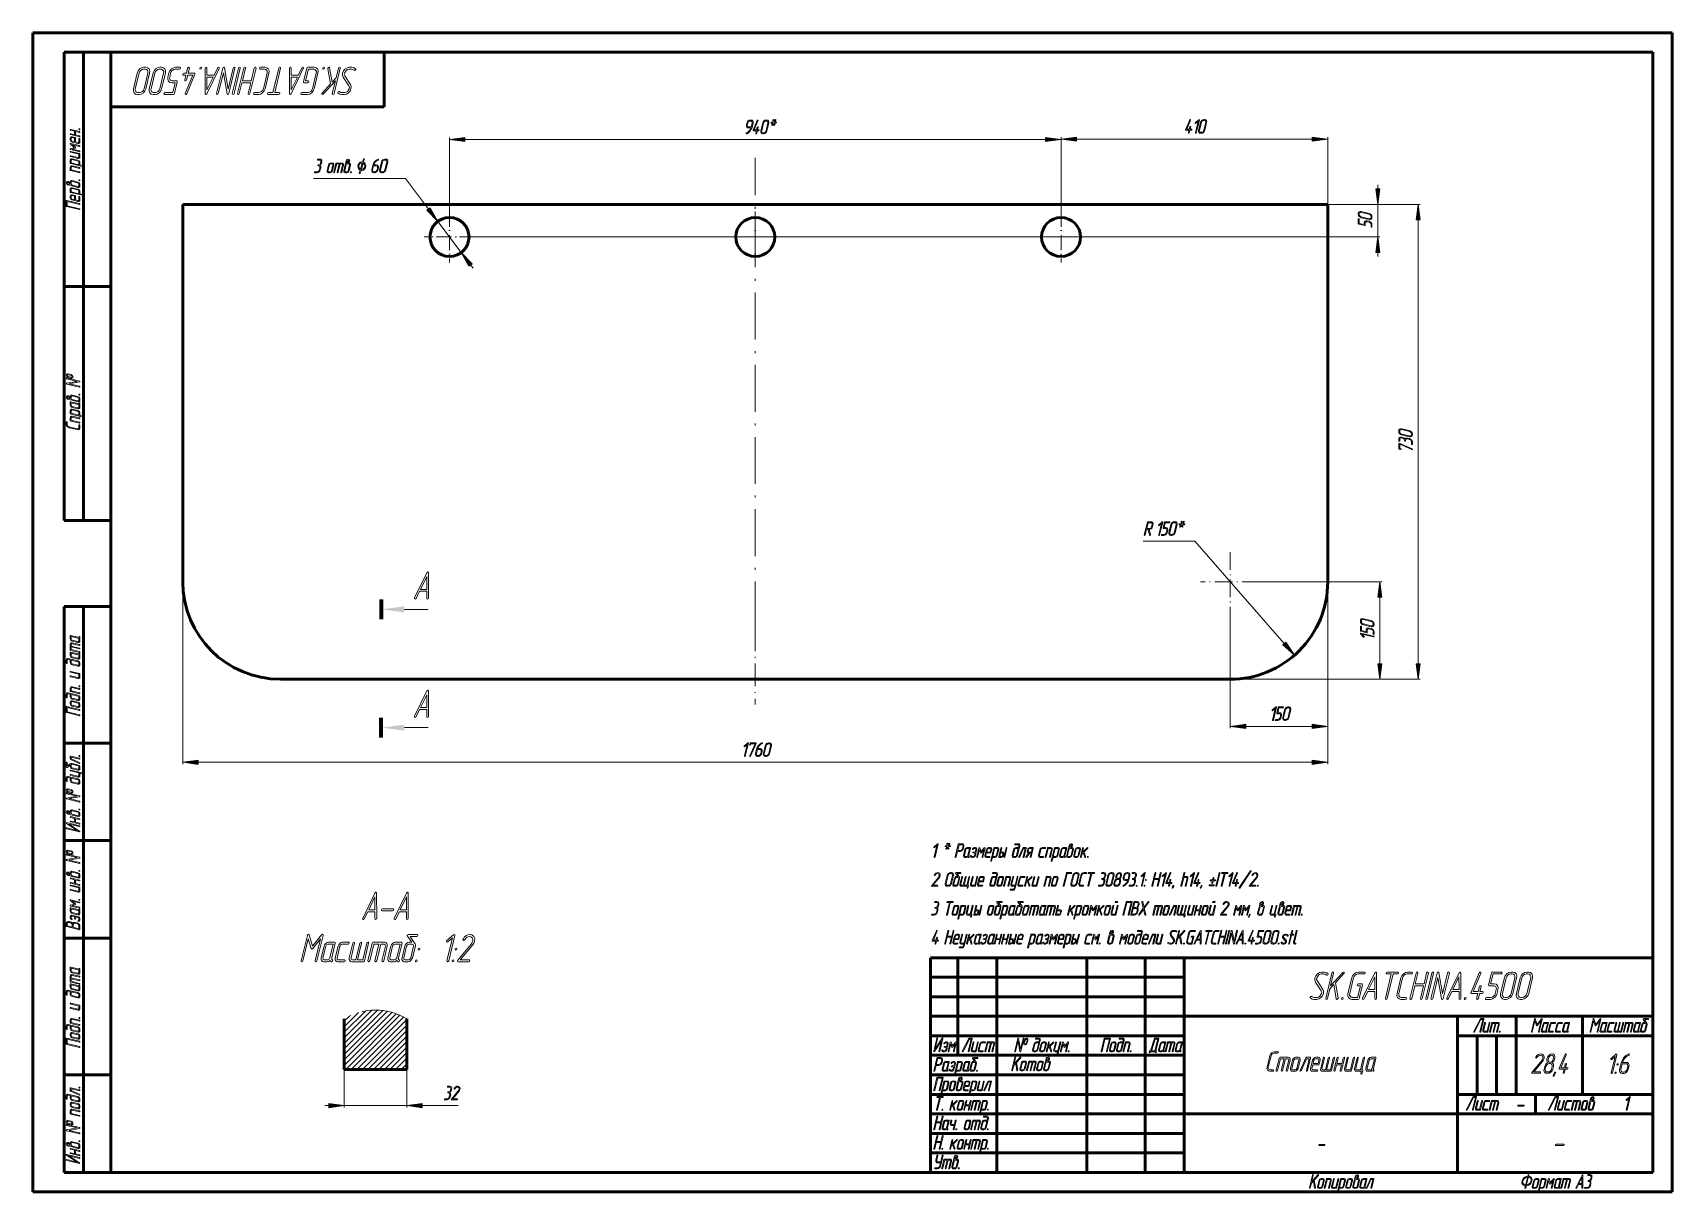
# Model space of a CAD drawing. Extents: x 0 to 420, y 0 to 297.
import ezdxf

# ---------------------------------------------------------------- set-up
doc = ezdxf.new("R2010")
doc.units = 0
doc.linetypes.add('DASHDOT', pattern=[18.5, 12, -3, 0.5, -3])

msp = doc.modelspace()

# ---------------------------------------------------------------- linework, layer by layer
at = {"color": 7, "lineweight": 50}
for p, q in [((0, 297), (0, 0)), ((420, 297), (0, 297)), ((20, 297), (0, 297)), ((420, 0), (420, 297)), ((8, 292), (8, 172)), ((8, 292), (20, 292)), ((13, 292), (13, 172)), ((415, 292), (20, 292)), ((20, 292), (20, 5)), ((90, 292), (90, 278)), ((415, 5), (415, 292)), ((90, 278), (20, 278)), ((38.4254, 253.012207), (38.4254, 156.34552)), ((331.758728, 253.012207), (38.4254, 253.012207)), ((331.758728, 253.012207), (331.758728, 156.34552)), ((8, 232), (20, 232)), ((8, 172), (20, 172)), ((8, 5), (8, 150)), ((8, 150), (20, 150)), ((13, 5), (13, 150)), ((306.758728, 131.34552), (63.4254, 131.34552)), ((8, 115), (20, 115)), ((8, 90), (20, 90)), ((8, 65), (20, 65)), ((230, 5), (230, 60)), ((230, 60), (415, 60)), ((237, 35), (237, 60)), ((247, 5), (247, 60)), ((270, 5), (270, 60)), ((285, 5), (285, 60)), ((295, 5), (295, 60)), ((415, 60), (415, 5)), ((230, 55), (295, 55)), ((230, 50), (295, 50)), ((79.813652, 31.372406), (79.813652, 44.314789)), ((95.813652, 31.372406), (95.813652, 44.314789)), ((230, 45), (295, 45)), ((295, 45), (415, 45)), ((365, 5), (365, 45)), ((380, 25), (380, 45)), ((397, 25), (397, 45)), ((230, 40), (295, 40)), ((230, 40), (295, 40)), ((365, 40), (415, 40)), ((370, 25), (370, 40)), ((375, 25), (375, 40)), ((230, 35), (295, 35)), ((230, 35), (295, 35)), ((8, 30), (20, 30)), ((79.813652, 31.372406), (95.813652, 31.372406)), ((230, 30), (295, 30)), ((230, 25), (295, 25)), ((365, 25), (415, 25)), ((385, 20), (385, 25)), ((230, 20), (295, 20)), ((295, 20), (415, 20)), ((230, 15), (295, 15)), ((230, 10), (295, 10)), ((8, 5), (20, 5)), ((20, 5), (415, 5)), ((230, 5), (415, 5)), ((0, 0), (420, 0))]:
    msp.add_line(p, q, dxfattribs=at)
at = {"color": 7, "lineweight": 13}
for p, q in [((106.758736, 251.178864), (106.758736, 270.130341)), ((110.724518, 269.630341), (259.459625, 269.630341)), ((263.425415, 251.178864), (263.425415, 270.269165)), ((263.425415, 251.178864), (263.425415, 270.130341)), ((267.391174, 269.769165), (327.792969, 269.769165)), ((331.758728, 253.012207), (331.758728, 270.269165)), ((95.47963, 259.635071), (71.905952, 259.635071)), ((95.47963, 259.635071), (101.360306, 251.837234)), ((344.585632, 256.977966), (344.585632, 258.012207)), ((331.758728, 253.012207), (355.436493, 253.012207)), ((331.758728, 253.012207), (345.085632, 253.012207)), ((344.585632, 244.678864), (344.585632, 253.012207)), ((103.748161, 248.670914), (109.76931, 240.686813)), ((354.936493, 135.31131), (354.936493, 249.046417)), ((113.258736, 244.678864), (345.085632, 244.678864)), ((344.585632, 239.678864), (344.585632, 240.713089)), ((112.157166, 237.520508), (112.779884, 236.694763)), ((297.697388, 166.716339), (284.503967, 166.716339)), ((320.598541, 140.505753), (297.697388, 166.716339)), ((38.4254, 156.34552), (38.4254, 109.578636)), ((314.327332, 156.34552), (345.621307, 156.34552)), ((331.758728, 156.34552), (331.758728, 109.578636)), ((331.758728, 156.34552), (331.758728, 118.792427)), ((345.121307, 135.31131), (345.121307, 152.379745)), ((95.218613, 149.2621), (101.269943, 149.2621)), ((306.758728, 148.776947), (306.758728, 118.792427)), ((306.758728, 131.34552), (345.621307, 131.34552)), ((306.758728, 131.34552), (355.436493, 131.34552)), ((95.218613, 118.959694), (101.269943, 118.959694)), ((310.724518, 119.292427), (327.792969, 119.292427)), ((42.391174, 110.078636), (327.792969, 110.078636)), ((79.813652, 38.066269), (88.326218, 46.578842)), ((79.813652, 39.480484), (86.89119, 46.558029)), ((79.813652, 36.652054), (89.637329, 46.475739)), ((79.813652, 40.894699), (85.295364, 46.376419)), ((79.813652, 35.237839), (90.855049, 46.279251)), ((79.813652, 33.823639), (91.99231, 46.002289)), ((79.813652, 42.308914), (83.451424, 45.946686)), ((79.813652, 32.409424), (93.058144, 45.653915)), ((79.813652, 43.723129), (81.130829, 45.040314)), ((80.190849, 31.372406), (94.062141, 45.243698)), ((81.605064, 31.372406), (95.009407, 44.776749)), ((83.019279, 31.372406), (95.813652, 44.166779)), ((84.433495, 31.372406), (95.813652, 42.752563)), ((85.84771, 31.372406), (95.813652, 41.338348)), ((87.261917, 31.372406), (95.813652, 39.924133)), ((88.676132, 31.372406), (95.813652, 38.509918)), ((90.090347, 31.372406), (95.813652, 37.095703)), ((91.504562, 31.372406), (95.813652, 35.681503)), ((92.918777, 31.372406), (95.813652, 34.267288)), ((79.813652, 31.372406), (79.813652, 21.600967)), ((94.332985, 31.372406), (95.813652, 32.853073)), ((95.7472, 31.372406), (95.813652, 31.438858)), ((95.813652, 31.372406), (95.813652, 21.600967)), ((74.813652, 22.100967), (75.84787, 22.100967)), ((79.813652, 22.100967), (95.813652, 22.100967)), ((99.779434, 22.100967), (109.004204, 22.100967))]:
    msp.add_line(p, q, dxfattribs=at)
at = {"color": 7, "linetype": 'DASHDOT', "lineweight": 13}
msp.add_line((185.092072, 144.415756), (185.092072, 264.941956), dxfattribs=at)
at = {"color": 7, "linetype": 'DASHDOT', "lineweight": 13, "ltscale": 0.325}
for p, q in [((106.758736, 251.178864), (106.758736, 238.178864)), ((185.092072, 251.178864), (185.092072, 238.178864)), ((263.425415, 251.178864), (263.425415, 238.178864)), ((113.258736, 244.678864), (100.258736, 244.678864)), ((191.592072, 244.678864), (178.592072, 244.678864)), ((269.925415, 244.678864), (256.925415, 244.678864))]:
    msp.add_line(p, q, dxfattribs=at)
at = {"color": 7, "linetype": 'DASHDOT', "lineweight": 13, "ltscale": 0.378429}
for p, q in [((306.758728, 163.914108), (306.758728, 148.776947)), ((314.327332, 156.34552), (299.190186, 156.34552))]:
    msp.add_line(p, q, dxfattribs=at)
at = {"color": 7, "lineweight": 100}
for p, q in [((89.269943, 151.7621), (89.269943, 146.7621)), ((89.269943, 116.459694), (89.269943, 121.459694))]:
    msp.add_line(p, q, dxfattribs=at)
at = {"color": 7, "linetype": 'DASHDOT', "lineweight": 13, "ltscale": 0.487437}
msp.add_line((185.092072, 144.415756), (185.092072, 124.918289), dxfattribs=at)
at = {"color": 7, "lineweight": 13}
for points in [[(26.774345, 286.668121), (25.80724, 282.666687), (25.770397, 282.093567), (25.945396, 281.602356), (26.31382, 281.274872), (26.801975, 281.162292), (27.253292, 281.162292), (27.805923, 281.285095), (28.321712, 281.612579), (28.726974, 282.103821), (28.957241, 282.666687), (29.924343, 286.668121), (29.970398, 287.241241), (29.776978, 287.722229), (29.426975, 288.059937), (28.93882, 288.162292), (28.487503, 288.162292), (27.94408, 288.059937), (27.419083, 287.722229), (27.013817, 287.241241)], [(27.225662, 286.668121), (27.391449, 287.067261), (27.658554, 287.374268), (28.008556, 287.599426), (28.367767, 287.660828), (28.81908, 287.660828), (29.141449, 287.599426), (29.371712, 287.374268), (29.50066, 287.057037), (29.47303, 286.668121), (28.505924, 282.666687), (28.358555, 282.288025), (28.082241, 281.960541), (27.741451, 281.745636), (27.373028, 281.663757), (26.921715, 281.663757), (26.599346, 281.745636), (26.359871, 281.960541), (26.240135, 282.288025), (26.258556, 282.666687)], [(30.817768, 286.668121), (29.850662, 282.666687), (29.81382, 282.093567), (29.988819, 281.602356), (30.357243, 281.274872), (30.845398, 281.162292), (31.296715, 281.162292), (31.849346, 281.285095), (32.365135, 281.612579), (32.770397, 282.103821), (33.000664, 282.666687), (33.967766, 286.668121), (34.013821, 287.241241), (33.8204, 287.722229), (33.470398, 288.059937), (32.982243, 288.162292), (32.530926, 288.162292), (31.987503, 288.059937), (31.462505, 287.722229), (31.05724, 287.241241)], [(31.269085, 286.668121), (31.434872, 287.067261), (31.701977, 287.374268), (32.051979, 287.599426), (32.41119, 287.660828), (32.862503, 287.660828), (33.184872, 287.599426), (33.415134, 287.374268), (33.544083, 287.057037), (33.516453, 286.668121), (32.549347, 282.666687), (32.401978, 282.288025), (32.125664, 281.960541), (31.784874, 281.745636), (31.416451, 281.663757), (30.965137, 281.663757), (30.642769, 281.745636), (30.403294, 281.960541), (30.283558, 282.288025), (30.301979, 282.666687)], [(34.870399, 286.668121), (34.630924, 285.665222), (34.594082, 285.092102), (34.769081, 284.611115), (35.128292, 284.28363), (35.607239, 284.171051), (36.509872, 284.171051), (35.911186, 281.663757), (33.894081, 281.663757), (33.700661, 281.581879), (33.599346, 281.418121), (33.626976, 281.244171), (33.774345, 281.162292), (36.021713, 281.162292), (36.205925, 281.233917), (36.298031, 281.418121), (37.025661, 284.416687), (37.016449, 284.611115), (36.869083, 284.672516), (35.736187, 284.672516), (35.413818, 284.744171), (35.165134, 284.959076), (35.054607, 285.28656), (35.082241, 285.665222), (35.321712, 286.668121), (35.478294, 287.057037), (35.745399, 287.374268), (36.095398, 287.599426), (36.454609, 287.660828), (37.587502, 287.660828), (37.771713, 287.742706), (37.873028, 287.916687), (37.854607, 288.090637), (37.707241, 288.162292), (36.574345, 288.162292), (36.040134, 288.059937), (35.515133, 287.722229), (35.109871, 287.241241)], [(39.245399, 286.166687), (38.941452, 284.907898), (38.969082, 284.723694), (39.09803, 284.662292), (39.273029, 284.733917), (39.392769, 284.907898), (39.696716, 286.166687), (40.995399, 286.166687), (39.015137, 281.469299), (38.996716, 281.407898), (39.024345, 281.233917), (39.171715, 281.162292), (39.319084, 281.21347), (39.429611, 281.366974), (41.538822, 286.361115), (41.548031, 286.422516), (41.52961, 286.596497), (41.391453, 286.668152), (39.816452, 286.668152), (40.120399, 287.916687), (40.092766, 288.100891), (39.9454, 288.162292), (39.770401, 288.100891), (39.669083, 287.916687), (39.365135, 286.668152), (38.683556, 286.668121), (38.499348, 286.586273), (38.398029, 286.412292), (38.416451, 286.238312), (38.56382, 286.166687)], [(42.975662, 287.660828), (43.159874, 287.742706), (43.261189, 287.916687), (43.242767, 288.090637), (43.095402, 288.162292), (42.901978, 288.080414), (42.809875, 287.916687), (42.828297, 287.732452)], [(46.448032, 286.156433), (46.429611, 286.156433), (44.633556, 286.156433), (44.615135, 286.156433), (44.615135, 287.967834), (44.569084, 288.111115), (44.449348, 288.162292), (44.274345, 288.090637), (44.173031, 287.916687), (44.15461, 287.845032), (44.173031, 281.397675), (44.219086, 281.233917), (44.338821, 281.172516), (44.605927, 281.397675), (47.737503, 287.845032), (47.765137, 287.916687), (47.737503, 288.090637), (47.590137, 288.162292), (47.442768, 288.111115), (47.332241, 287.967834)], [(44.615135, 285.654968), (46.208557, 285.654968), (44.624348, 282.369904)], [(48.649345, 287.916687), (47.074348, 281.418152), (47.111191, 281.233917), (47.240135, 281.162292), (47.415134, 281.233917), (47.525661, 281.418152), (48.824348, 286.780701), (49.782242, 281.315796), (49.846714, 281.192993), (49.948032, 281.162292), (50.123032, 281.233917), (50.224346, 281.418152), (51.799347, 287.916687), (51.771713, 288.100891), (51.633556, 288.162292), (51.449348, 288.100891), (51.34803, 287.916687), (50.049347, 282.554108), (49.091454, 288.019012), (49.026978, 288.131592), (48.925663, 288.162292), (48.750664, 288.100891)], [(52.692764, 287.916687), (51.117767, 281.418152), (51.15461, 281.233917), (51.292767, 281.162292), (51.467766, 281.233917), (51.569084, 281.418152), (53.144081, 287.916687), (53.116451, 288.100891), (52.978294, 288.162292), (52.794083, 288.100891)], [(53.576977, 284.171051), (55.824345, 284.171051), (55.161186, 281.418152), (55.198029, 281.233917), (55.336189, 281.162292), (55.511189, 281.233917), (55.612503, 281.418152), (57.187504, 287.916687), (57.159874, 288.100891), (57.021713, 288.162292), (56.837502, 288.100891), (56.736187, 287.916687), (55.953293, 284.672516), (53.705925, 284.672516), (54.488819, 287.916687), (54.451977, 288.100891), (54.31382, 288.162292), (54.138817, 288.100891), (54.037506, 287.916687), (52.462502, 281.418152), (52.499344, 281.233917), (52.628292, 281.162292), (52.803291, 281.233917), (52.913818, 281.418152)], [(58.375664, 288.162292), (58.182243, 288.080414), (58.090134, 287.916687), (58.108559, 287.732452), (58.255924, 287.660828), (59.370399, 287.660828), (59.701977, 287.589203), (59.941452, 287.364044), (60.061188, 287.046783), (60.033554, 286.668152), (59.066452, 282.666687), (58.909874, 282.277802), (58.633556, 281.950287), (58.292767, 281.745636), (57.924347, 281.663757), (56.809872, 281.663757), (56.616451, 281.581879), (56.515137, 281.418152), (56.542767, 281.244171), (56.690136, 281.162292), (57.804611, 281.162292), (58.357239, 281.285095), (58.873032, 281.612579), (59.287506, 282.093567), (59.517769, 282.666687), (60.484871, 286.668152), (60.530926, 287.241241), (60.337502, 287.722229), (59.987503, 288.059937), (59.490135, 288.162292)], [(61.976978, 281.663757), (63.487503, 287.916687), (63.450661, 288.100891), (63.312504, 288.162292), (63.137505, 288.100891), (63.036186, 287.916687), (61.525661, 281.663757), (60.392769, 281.663757), (60.208557, 281.581879), (60.107239, 281.418152), (60.125664, 281.244171), (60.273029, 281.162292), (62.980927, 281.162292), (63.165134, 281.244171), (63.25724, 281.418152), (63.248032, 281.592102), (63.100662, 281.663757)], [(68.019081, 286.156433), (68.000664, 286.156433), (66.204605, 286.156433), (66.186188, 286.156433), (66.186188, 287.967834), (66.140137, 288.111115), (66.020401, 288.162292), (65.845398, 288.090668), (65.74408, 287.916687), (65.725662, 287.845032), (65.74408, 281.397675), (65.790131, 281.233917), (65.909874, 281.172516), (66.176979, 281.397675), (69.308556, 287.845032), (69.336189, 287.916687), (69.308556, 288.090668), (69.161186, 288.162292), (69.013817, 288.111115), (68.90329, 287.967834)], [(66.186188, 285.654968), (67.77961, 285.654968), (66.195396, 282.369904)], [(70.220398, 287.916687), (69.373032, 284.416687), (69.391449, 284.232452), (69.538818, 284.171051), (70.432243, 284.171051), (70.625664, 284.25293), (70.717766, 284.416687), (70.708557, 284.600891), (70.561188, 284.672516), (69.888817, 284.672516), (70.607239, 287.660828), (71.961189, 287.660828), (72.283554, 287.599426), (72.513817, 287.374268), (72.642769, 287.057037), (72.615135, 286.668152), (71.648033, 282.666687), (71.500664, 282.288025), (71.22435, 281.960541), (70.88356, 281.745636), (70.515137, 281.663757), (68.94014, 281.663757), (68.746712, 281.581879), (68.645401, 281.418152), (68.673035, 281.244171), (68.820396, 281.162292), (70.395401, 281.162292), (70.948029, 281.285095), (71.463821, 281.612579), (71.86908, 282.103821), (72.09935, 282.666687), (73.066452, 286.668152), (73.112503, 287.241241), (72.919083, 287.722229), (72.569084, 288.059967), (72.080925, 288.162292), (70.50592, 288.162292), (70.321716, 288.100891)], [(77.717766, 285.491241), (76.704613, 284.375732), (76.050659, 288.019012), (75.995399, 288.131592), (75.894081, 288.162292), (75.719086, 288.090668), (75.608559, 287.92691), (75.599342, 287.875732), (75.599342, 287.804108), (76.290138, 283.925446), (74.116455, 281.561401), (74.024345, 281.418152), (74.070396, 281.233917), (74.208557, 281.162292), (74.401978, 281.264618), (77.515137, 284.662292), (76.732239, 281.418152), (76.769081, 281.233917), (76.907242, 281.162292), (77.082237, 281.233917), (77.183556, 281.418152), (78.758553, 287.916687), (78.730927, 288.100891), (78.592766, 288.162292), (78.408554, 288.100891), (78.307243, 287.916687)], [(74.429611, 287.660828), (74.613815, 287.742706), (74.715134, 287.916687), (74.696716, 288.090668), (74.549347, 288.162292), (74.355927, 288.080414), (74.263817, 287.916687), (74.282242, 287.732452)], [(78.205925, 281.520477), (78.638817, 281.254395), (79.145401, 281.162292), (79.808556, 281.162292), (80.388817, 281.285095), (80.90461, 281.633057), (81.300659, 282.114044), (81.521713, 282.666687), (81.567764, 283.229553), (81.383553, 283.720764), (79.900658, 285.951752), (79.790138, 286.28949), (79.817764, 286.657898), (80.241447, 287.364044), (80.600662, 287.589203), (80.959869, 287.660828), (81.613815, 287.660828), (82.000664, 287.599426), (82.323029, 287.394745), (82.442764, 287.353821), (82.617767, 287.435669), (82.728294, 287.60965), (82.728294, 287.722229), (82.673027, 287.804108), (82.258553, 288.080414), (81.733559, 288.162292), (81.079605, 288.162292), (80.508553, 288.049713), (79.983559, 287.701752), (79.59671, 287.231018), (79.366447, 286.668152), (79.329605, 286.105286), (79.504608, 285.603821), (80.978294, 283.372833), (81.09803, 283.045319), (81.070396, 282.666687), (80.646713, 281.960541), (80.315132, 281.745636), (79.928291, 281.663757), (79.265137, 281.663757), (78.878296, 281.735382), (78.555923, 281.940063), (78.436188, 281.981018), (78.261185, 281.899139), (78.141449, 281.725159), (78.150665, 281.602356)], [(184.25621, 272.767761), (184.523315, 273.878143), (184.541748, 274.1698), (184.454239, 274.410309), (184.270035, 274.574066), (184.025955, 274.630341), (183.800293, 274.630341), (183.523987, 274.568939), (183.266083, 274.405212), (183.063446, 274.159576), (182.948318, 273.878143), (182.828583, 273.376678), (182.805557, 273.085022), (182.893051, 272.844543), (183.072662, 272.680786), (183.32135, 272.629608), (183.993713, 272.629608), (183.846344, 272.281677), (183.62529, 271.943939), (183.275299, 271.601105), (183.072662, 271.468079), (182.865433, 271.37085), (182.796341, 271.324768), (182.764114, 271.25827), (182.773315, 271.166168), (182.837799, 271.130341), (182.888458, 271.135468), (183.367401, 271.406677), (183.781876, 271.810913), (184.072006, 272.266296)], [(184.058197, 272.880341), (183.38121, 272.880341), (183.220032, 272.911041), (183.100296, 273.023621), (183.035828, 273.182251), (183.054245, 273.376678), (183.173981, 273.878143), (183.252274, 274.067474), (183.385818, 274.231201), (183.556213, 274.338684), (183.740433, 274.379608), (183.96608, 274.379608), (184.131882, 274.338684), (184.251617, 274.231201), (184.30687, 274.067474), (184.297668, 273.878143)], [(185.670029, 272.128143), (185.822006, 272.757538), (185.808197, 272.84964), (185.743713, 272.880341), (185.656219, 272.844543), (185.596344, 272.757538), (185.444382, 272.128143), (184.795029, 272.128143), (185.785156, 274.476837), (185.794373, 274.507538), (185.780563, 274.594543), (185.706879, 274.630341), (185.633194, 274.604767), (185.577927, 274.528015), (184.523315, 272.030945), (184.518723, 272.000244), (184.527924, 271.913239), (184.597, 271.877411), (185.384506, 271.877411), (185.232529, 271.253143), (185.246353, 271.161041), (185.320038, 271.130341), (185.407532, 271.161041), (185.458191, 271.253143), (185.610168, 271.877411), (185.950958, 271.877411), (186.04306, 271.918335), (186.093719, 272.005341), (186.084503, 272.092346), (186.010818, 272.128143)], [(188.083191, 271.877411), (188.566742, 273.878143), (188.585159, 274.164703), (188.497665, 274.410309), (188.313446, 274.574066), (188.069366, 274.630341), (187.843719, 274.630341), (187.567398, 274.568939), (187.309509, 274.405212), (187.106873, 274.159576), (186.991745, 273.878143), (186.508194, 271.877411), (186.485168, 271.590881), (186.581879, 271.350372), (186.756882, 271.181519), (187.000946, 271.130341), (187.226608, 271.130341), (187.498322, 271.181519), (187.760818, 271.350372), (187.963455, 271.590881)], [(187.857529, 271.877411), (187.774643, 271.677856), (187.641083, 271.524353), (187.46608, 271.411774), (187.286484, 271.381073), (187.060822, 271.381073), (186.899643, 271.411774), (186.7845, 271.524353), (186.720032, 271.682983), (186.733841, 271.877411), (187.217407, 273.878143), (187.291092, 274.067474), (187.429245, 274.231201), (187.59964, 274.338684), (187.783844, 274.379608), (188.009506, 274.379608), (188.170685, 274.338684), (188.290421, 274.231201), (188.350296, 274.067474), (188.34108, 273.878143)], [(190.049637, 274.128876), (190.353592, 274.568939), (190.38121, 274.630341), (190.367401, 274.717346), (190.293716, 274.753143), (190.183197, 274.681519), (189.906876, 274.28241), (189.823975, 274.681519), (189.736481, 274.753143), (189.648987, 274.712219), (189.593719, 274.630341), (189.593719, 274.568939), (189.685822, 274.128876), (189.280563, 274.128876), (189.188446, 274.087952), (189.142395, 274.006073), (189.147003, 273.913971), (189.220688, 273.878143), (189.625946, 273.878143), (189.322006, 273.43811), (189.294373, 273.376678), (189.308197, 273.289703), (189.381866, 273.253876), (189.497009, 273.3255), (189.773315, 273.72464), (189.856216, 273.3255), (189.939117, 273.253876), (190.031219, 273.289703), (190.081879, 273.376678), (190.081879, 273.43811), (189.989777, 273.878143), (190.395035, 273.878143), (190.491745, 273.919067), (190.542404, 274.006073), (190.52858, 274.093079), (190.454895, 274.128876)], [(296.484497, 272.266998), (296.636475, 272.896362), (296.622681, 272.988464), (296.558197, 273.019165), (296.470703, 272.983368), (296.410828, 272.896362), (296.25885, 272.266998), (295.609497, 272.266998), (296.59964, 274.615662), (296.608856, 274.646362), (296.595032, 274.733368), (296.521362, 274.769165), (296.447662, 274.743591), (296.392395, 274.66684), (295.337799, 272.169769), (295.333191, 272.139069), (295.342407, 272.052063), (295.411499, 272.016266), (296.198975, 272.016266), (296.046997, 271.391998), (296.060822, 271.299866), (296.134521, 271.269165), (296.222015, 271.299866), (296.272675, 271.391998), (296.424652, 272.016266), (296.765442, 272.016266), (296.857544, 272.05719), (296.908203, 272.144165), (296.898987, 272.231171), (296.825317, 272.266998)], [(298.068726, 271.391998), (298.856201, 274.641266), (298.842407, 274.733368), (298.768738, 274.764069), (298.685822, 274.728241), (297.833862, 273.981171), (297.773987, 273.894165), (297.792419, 273.80719), (297.861481, 273.766266), (297.948975, 273.80719), (298.556885, 274.344482), (297.843079, 271.391998), (297.861481, 271.299866), (297.930542, 271.269165), (298.018066, 271.299866)], [(300.247009, 272.016266), (300.73056, 274.016998), (300.748993, 274.303528), (300.661499, 274.549164), (300.477295, 274.712891), (300.233215, 274.769165), (300.007538, 274.769165), (299.731232, 274.707764), (299.473328, 274.544037), (299.270691, 274.298431), (299.155579, 274.016998), (298.671997, 272.016266), (298.648987, 271.729706), (298.745697, 271.489197), (298.920715, 271.320343), (299.164795, 271.269165), (299.390442, 271.269165), (299.66214, 271.320343), (299.924652, 271.489197), (300.127258, 271.729706)], [(300.021362, 272.016266), (299.938477, 271.816711), (299.804901, 271.663208), (299.629913, 271.550598), (299.450317, 271.519897), (299.22464, 271.519897), (299.063477, 271.550598), (298.948334, 271.663208), (298.88385, 271.821808), (298.897675, 272.016266), (299.381226, 274.016998), (299.454895, 274.206299), (299.593079, 274.370056), (299.763458, 274.477509), (299.947662, 274.518433), (300.17334, 274.518433), (300.334503, 274.477509), (300.454254, 274.370056), (300.514099, 274.206299), (300.504913, 274.016998)], [(10.704678, 271.779266), (10.704678, 270.881256), (9.706871, 271.120728), (9.614765, 271.106903), (9.584064, 271.037842), (9.619883, 270.950317), (9.706871, 270.895081), (11.958333, 270.351654), (12.050438, 270.365448), (12.08114, 270.43454), (12.050438, 270.526642), (11.958333, 270.577301), (10.955409, 270.821381), (10.955409, 271.719421), (11.958333, 271.475342), (12.050438, 271.489136), (12.08114, 271.558228), (12.050438, 271.65033), (11.958333, 271.700989), (9.706871, 272.244415), (9.614765, 272.230591), (9.584064, 272.161499), (9.619883, 272.078613), (9.706871, 272.018738)], [(10.955409, 269.020721), (10.955409, 270.029266), (10.924707, 270.121399), (10.832602, 270.172028), (10.080409, 270.356262), (9.891081, 270.365448), (9.727339, 270.305603), (9.619883, 270.185852), (9.584064, 270.024658), (9.584064, 269.573364), (9.619883, 269.384552), (9.732455, 269.21875), (9.896198, 269.080597), (10.080409, 269.006897), (11.579678, 268.643097), (11.77924, 268.629272), (11.937865, 268.689148), (12.050438, 268.804291), (12.08114, 268.970062), (12.08114, 269.757568), (12.040204, 269.854279), (11.958333, 269.90033), (11.866227, 269.891113), (11.830409, 269.817444), (11.830409, 269.029938), (11.758771, 268.891785), (11.579678, 268.868744)], [(10.704678, 269.080597), (10.080409, 269.232574), (9.906432, 269.338501), (9.834795, 269.513489), (9.834795, 269.964813), (9.906432, 270.107574), (10.080409, 270.130585), (10.704678, 269.978607)], [(11.830409, 272.295074), (11.871345, 272.202972), (11.958333, 272.152313), (12.045321, 272.161499), (12.08114, 272.235199), (12.040204, 272.331909), (11.958333, 272.37796), (11.866227, 272.368744)], [(110.724518, 270.152466), (106.758736, 269.630341), (110.724518, 269.108246)], [(259.459625, 269.108246), (263.425415, 269.630341), (259.459625, 270.152466)], [(267.391174, 270.29129), (263.425415, 269.769165), (267.391174, 269.24707)], [(327.792969, 269.24707), (331.758728, 269.769165), (327.792969, 270.29129)], [(11.958333, 268.104279), (9.706871, 268.647705), (9.614765, 268.633881), (9.578947, 268.569397), (9.635233, 268.458893), (10.602339, 267.643738), (9.635233, 267.29837), (9.594297, 267.261505), (9.578947, 267.220062), (9.619883, 267.12796), (9.706871, 267.072693), (11.958333, 266.529266), (12.050438, 266.543091), (12.08114, 266.612183), (12.050438, 266.704285), (11.958333, 266.754944), (10.121345, 267.20166), (10.90424, 267.477966), (10.975877, 267.556244), (10.90424, 267.666779), (10.121345, 268.325317), (11.958333, 267.878632), (12.050438, 267.892426), (12.08114, 267.961517), (12.050438, 268.053619)], [(11.958333, 266.077972), (9.706871, 266.621368), (9.614765, 266.607574), (9.584064, 266.538483), (9.619883, 266.455597), (9.706871, 266.395721), (11.830409, 265.884552), (11.830409, 265.207581), (11.758772, 265.069397), (11.579678, 265.046387), (9.706871, 265.497711), (9.614765, 265.483887), (9.584064, 265.414795), (9.619883, 265.327301), (9.706871, 265.272034), (11.579678, 264.82074), (11.77924, 264.806915), (11.937865, 264.866791), (12.050438, 264.981903), (12.08114, 265.147705), (12.08114, 265.935211), (12.050438, 266.027313)], [(12.08114, 263.125977), (12.08114, 263.802948), (12.050438, 263.982574), (11.937865, 264.157562), (11.579678, 264.369415), (10.080409, 264.733215), (9.891082, 264.742432), (9.727339, 264.682556), (9.619883, 264.562836), (9.584064, 264.40625), (9.584064, 263.614136), (9.614765, 263.522034), (9.706871, 263.471375), (12.956141, 262.688477), (13.048245, 262.702301), (13.078947, 262.771393), (13.048245, 262.854279), (12.956141, 262.914154)], [(73.577667, 263.048798), (73.82634, 263.309753), (73.969116, 263.632141), (74.028976, 263.882874), (74.047401, 264.169434), (73.964508, 264.415039), (73.784897, 264.578766), (73.536209, 264.635071), (73.0849, 264.635071), (72.992798, 264.594116), (72.946747, 264.507141), (72.95134, 264.420166), (73.025032, 264.384338), (73.476349, 264.384338), (73.642136, 264.343384), (73.757271, 264.235931), (73.817139, 264.072205), (73.80793, 263.882874), (73.748055, 263.632141), (73.665161, 263.437683), (73.527008, 263.279053), (73.356606, 263.166504), (73.17701, 263.135803), (73.0849, 263.094849), (73.02964, 263.007874), (73.043457, 262.920868), (73.117134, 262.885071), (73.227661, 262.885071), (73.393448, 262.844116), (73.513191, 262.736664), (73.568451, 262.572937), (73.554634, 262.383606), (73.434906, 261.882141), (73.356606, 261.687683), (73.223061, 261.529053), (73.048065, 261.416504), (72.863846, 261.385803), (72.30201, 261.385803), (72.2099, 261.344849), (72.159241, 261.257874), (72.168457, 261.170868), (72.242134, 261.135071), (72.803986, 261.135071), (73.075691, 261.186218), (73.338196, 261.355103), (73.540817, 261.595581), (73.660561, 261.882141), (73.780289, 262.383606), (73.771088, 262.777588)], [(80.748055, 263.632141), (80.876999, 263.724243), (81.00135, 263.821472), (81.121078, 263.985199), (81.14872, 264.0466), (81.176346, 264.133606), (81.190163, 264.343384), (81.125687, 264.507141), (81.005959, 264.599243), (80.844772, 264.629944), (80.508583, 264.507141), (80.361214, 264.343384), (80.27832, 264.133606), (80.038849, 263.135803), (79.675034, 261.636536), (79.661224, 261.442078), (79.725693, 261.283447), (79.84082, 261.170868), (80.006607, 261.135071), (80.453323, 261.135071), (80.637527, 261.170868), (80.812531, 261.283447), (81.024368, 261.636536), (81.388191, 263.135803), (81.3974, 263.325134), (81.337532, 263.488861), (81.217789, 263.596313), (81.05661, 263.632141)], [(83.870422, 261.825867), (83.653969, 261.083893), (83.649361, 261.032715), (83.686203, 260.940613), (83.778305, 260.904785), (83.898048, 261.007141), (84.114502, 261.738861), (84.197388, 261.718384), (84.303314, 261.718384), (84.685547, 261.800262), (85.01252, 262.045868), (85.238174, 262.398956), (85.316467, 262.813416), (85.270416, 263.110199), (85.155281, 263.417236), (84.943436, 263.662842), (84.713181, 263.816345), (84.920418, 264.548065), (84.929626, 264.594116), (84.892792, 264.691345), (84.800674, 264.722046), (84.685547, 264.624817), (84.469101, 263.898224), (84.358582, 263.908447), (84.303314, 263.908447), (83.907257, 263.826569), (83.580292, 263.575867), (83.35923, 263.217651), (83.290146, 262.813416), (83.331604, 262.506409), (83.446732, 262.224976), (83.630936, 261.989594)], [(87.11319, 262.99762), (86.841476, 261.882141), (86.818451, 261.595581), (86.915161, 261.355103), (87.090164, 261.186218), (87.334244, 261.135071), (87.559906, 261.135071), (87.831612, 261.186218), (88.094116, 261.355103), (88.296738, 261.595581), (88.416481, 261.882141), (88.536209, 262.383606), (88.554634, 262.670166), (88.46714, 262.915771), (88.287537, 263.079498), (88.043457, 263.135803), (87.375687, 263.135803), (87.518448, 263.478638), (87.73951, 263.816345), (88.089508, 264.15918), (88.287537, 264.292236), (88.494766, 264.389435), (88.568451, 264.440613), (88.600685, 264.507141), (88.586868, 264.594116), (88.5224, 264.635071), (88.476349, 264.624817), (87.992798, 264.353638), (87.578323, 263.949402), (87.288185, 263.493958)], [(90.438187, 261.882141), (90.921738, 263.882874), (90.940163, 264.169434), (90.852661, 264.415039), (90.668457, 264.578766), (90.424377, 264.635071), (90.198715, 264.635071), (89.922401, 264.573669), (89.664505, 264.409912), (89.461868, 264.164307), (89.346741, 263.882874), (88.86319, 261.882141), (88.840157, 261.595581), (88.936867, 261.355103), (89.111877, 261.186218), (89.355957, 261.135071), (89.581612, 261.135071), (89.853317, 261.186218), (90.115822, 261.355103), (90.318451, 261.595581)], [(11.958333, 262.476654), (10.080409, 262.932556), (9.891082, 262.941772), (9.727339, 262.881897), (9.619883, 262.762177), (9.584064, 262.600983), (9.584064, 261.813477), (9.614765, 261.721375), (9.706871, 261.670715), (11.958333, 261.127289), (12.050438, 261.141113), (12.081141, 261.210205), (12.050438, 261.302307), (11.958333, 261.352966), (9.834795, 261.868744), (9.834795, 262.541107), (9.906432, 262.683868), (10.080409, 262.706909), (11.958333, 262.250977), (12.050438, 262.264801), (12.081141, 262.333893), (12.050438, 262.425995)], [(11.835526, 263.185852), (9.834795, 263.669403), (9.834795, 264.346375), (9.906432, 264.484528), (10.080409, 264.507568), (11.579678, 264.143738), (11.758772, 264.033234), (11.835526, 263.862823)], [(76.750687, 261.636536), (77.11451, 263.135803), (77.123718, 263.325134), (77.06385, 263.488861), (76.944107, 263.596313), (76.782928, 263.632141), (76.331612, 263.632141), (76.142799, 263.596313), (75.977005, 263.483734), (75.838852, 263.320007), (75.765167, 263.135803), (75.401352, 261.636536), (75.387543, 261.436951), (75.447403, 261.27832), (75.562538, 261.165771), (75.728333, 261.135071), (76.179642, 261.135071), (76.359253, 261.165771), (76.534248, 261.27832), (76.667801, 261.436951)], [(76.525032, 261.636536), (76.419113, 261.457428), (76.23951, 261.385803), (75.788193, 261.385803), (75.650032, 261.457428), (75.627014, 261.636536), (75.990822, 263.135803), (76.096748, 263.309753), (76.271744, 263.381409), (76.723061, 263.381409), (76.865822, 263.309753), (76.888855, 263.135803)], [(78.52372, 263.381409), (78.007935, 261.257874), (78.021744, 261.165771), (78.095436, 261.135071), (78.18293, 261.165771), (78.233589, 261.257874), (78.749374, 263.381409), (79.200691, 263.381409), (79.338852, 263.309753), (79.361877, 263.135803), (78.90596, 261.257874), (78.924377, 261.165771), (78.993454, 261.135071), (79.080963, 261.165771), (79.131622, 261.257874), (79.587532, 263.135803), (79.596748, 263.325134), (79.541481, 263.488861), (79.421753, 263.596313), (79.260567, 263.632141), (77.796089, 263.632141), (77.703987, 263.60144), (77.653328, 263.509338), (77.109901, 261.257874), (77.123726, 261.165771), (77.192795, 261.135071), (77.284912, 261.165771), (77.335556, 261.257874), (77.851357, 263.381409)], [(80.798714, 261.636536), (80.692795, 261.457428), (80.513191, 261.385803), (80.066483, 261.385803), (79.923714, 261.457428), (79.900696, 261.636536), (80.264503, 263.135803), (80.37043, 263.309753), (80.550034, 263.381409), (80.996742, 263.381409), (81.139503, 263.309753), (81.162537, 263.135803)], [(80.384247, 263.632141), (80.503983, 264.133606), (80.61451, 264.31781), (80.784897, 264.384338), (80.932266, 264.31781), (80.950691, 264.133606), (80.909248, 264.0466), (80.858589, 263.980103), (80.821747, 263.949402), (80.586868, 263.765167)], [(81.526352, 261.385803), (81.434242, 261.344849), (81.383583, 261.257874), (81.392799, 261.170868), (81.466476, 261.135071), (81.563187, 261.175995), (81.609238, 261.257874), (81.600037, 261.349976)], [(83.953316, 262.086823), (83.64476, 262.388733), (83.538834, 262.813416), (83.538834, 262.879944), (83.557259, 262.9823), (83.598701, 263.130676), (83.764496, 263.401855), (84.008575, 263.575867), (84.303314, 263.637268), (84.395416, 263.632141)], [(84.639496, 263.560486), (84.943436, 263.238129), (85.058571, 262.813416), (85.003311, 262.496155), (84.837524, 262.230103), (84.593445, 262.050995), (84.303314, 261.99469), (84.183571, 261.999817)], [(87.311218, 262.885071), (87.983589, 262.885071), (88.149368, 262.844116), (88.269112, 262.736664), (88.324371, 262.572937), (88.310555, 262.383606), (88.190826, 261.882141), (88.107925, 261.687683), (87.974373, 261.529053), (87.803986, 261.416504), (87.619766, 261.385803), (87.394112, 261.385803), (87.232925, 261.416504), (87.117798, 261.529053), (87.053322, 261.687683), (87.067139, 261.882141)], [(90.212532, 261.882141), (90.129639, 261.682556), (89.996078, 261.529053), (89.821083, 261.416504), (89.641479, 261.385803), (89.415817, 261.385803), (89.254639, 261.416504), (89.139503, 261.529053), (89.075027, 261.687683), (89.088844, 261.882141), (89.572395, 263.882874), (89.646088, 264.072205), (89.784241, 264.235931), (89.954636, 264.343384), (90.13884, 264.384338), (90.364502, 264.384338), (90.525681, 264.343384), (90.645424, 264.235931), (90.705292, 264.072205), (90.696083, 263.882874)], [(9.584064, 258.470062), (9.491959, 258.598999), (9.394737, 258.723358), (9.230994, 258.843079), (9.16959, 258.870728), (9.082603, 258.898346), (8.872807, 258.91217), (8.709064, 258.847687), (8.616959, 258.727966), (8.586257, 258.566772), (8.709064, 258.230591), (8.872807, 258.083221), (9.082603, 258.000336), (10.080409, 257.760864), (11.579679, 257.397034), (11.774122, 257.383209), (11.932749, 257.447693), (12.045321, 257.562836), (12.081141, 257.728607), (12.081141, 258.175323), (12.045321, 258.359528), (11.932749, 258.534546), (11.579679, 258.746368), (10.080409, 259.110199), (9.891082, 259.119415), (9.727339, 259.05954), (9.619883, 258.939789), (9.584064, 258.778625)], [(9.584064, 258.106262), (9.082603, 258.225983), (8.898392, 258.336517), (8.831871, 258.506897), (8.898392, 258.654266), (9.082603, 258.672699), (9.16959, 258.631256), (9.236111, 258.580597), (9.266813, 258.543762), (9.451023, 258.308868)], [(12.081141, 255.702301), (12.081141, 256.379272), (12.050439, 256.558868), (11.937865, 256.733887), (11.579679, 256.94574), (10.080409, 257.30954), (9.891082, 257.318756), (9.727339, 257.258881), (9.619883, 257.13916), (9.584064, 256.982574), (9.584064, 256.19046), (9.614766, 256.098358), (9.706871, 256.047699), (12.956141, 255.264801), (13.048245, 255.278625), (13.078947, 255.347702), (13.048245, 255.430588), (12.956141, 255.490463)], [(11.579679, 258.520721), (11.758772, 258.414795), (11.830409, 258.235199), (11.830409, 257.788483), (11.758772, 257.645721), (11.579679, 257.622711), (10.080409, 257.986511), (9.906433, 258.092438), (9.834795, 258.272034), (9.834795, 258.71875), (9.906433, 258.861511), (10.080409, 258.884552)], [(11.835526, 255.762177), (9.834795, 256.245728), (9.834795, 256.922699), (9.906433, 257.060852), (10.080409, 257.083893), (11.579679, 256.720062), (11.758772, 256.609528), (11.835526, 256.439148)], [(11.830409, 259.248352), (11.871345, 259.15625), (11.958333, 259.105591), (12.045321, 259.114807), (12.081141, 259.188477), (12.040204, 259.285187), (11.958333, 259.331238), (11.866228, 259.322052)], [(344.063538, 256.977966), (344.585632, 253.012207), (345.107727, 256.977966)], [(11.958333, 253.256912), (8.709064, 254.044403), (8.616959, 254.035202), (8.581141, 253.961517), (8.581141, 252.607559), (8.616959, 252.515457), (8.709064, 252.469406), (11.958334, 251.681915), (12.050439, 251.695724), (12.081141, 251.764801), (12.050439, 251.856903), (11.958333, 251.907562), (8.831871, 252.662827), (8.831871, 253.786514), (11.958333, 253.03125), (12.050439, 253.049667), (12.081141, 253.118744), (12.050439, 253.206253)], [(10.955409, 254.173355), (10.955409, 255.181915), (10.924707, 255.274017), (10.832603, 255.324677), (10.080409, 255.508881), (9.891082, 255.518097), (9.727339, 255.458221), (9.619883, 255.338486), (9.584064, 255.177307), (9.584064, 254.725983), (9.619883, 254.53717), (9.732456, 254.371384), (9.896198, 254.233231), (10.080409, 254.159546), (11.579679, 253.795731), (11.77924, 253.781906), (11.937865, 253.841782), (12.050439, 253.956909), (12.081141, 254.122696), (12.081141, 254.910202), (12.040205, 255.006912), (11.958333, 255.052963), (11.866228, 255.043747), (11.830409, 254.970062), (11.830409, 254.182571), (11.758772, 254.044403), (11.579679, 254.021378)], [(10.704679, 254.233231), (10.080409, 254.385193), (9.906433, 254.491119), (9.834795, 254.666122), (9.834795, 255.117432), (9.906433, 255.260193), (10.080409, 255.283218), (10.704679, 255.131256)], [(100.943451, 251.522858), (103.748161, 248.670914), (101.777161, 252.151596)], [(355.458618, 249.046417), (354.936493, 253.012207), (354.414398, 249.046417)], [(342.338562, 250.715271), (340.33783, 251.198822), (340.05127, 251.217255), (339.805664, 251.129745), (339.641907, 250.945526), (339.585632, 250.701447), (339.585632, 250.4758), (339.647034, 250.199478), (339.810791, 249.941589), (340.056396, 249.738953), (340.33783, 249.623825), (342.338562, 249.140274), (342.625122, 249.117249), (342.865601, 249.213959), (343.034485, 249.388947), (343.085632, 249.633026), (343.085632, 249.858688), (343.034485, 250.130402), (342.865601, 250.392899), (342.625122, 250.595535)], [(342.338562, 248.68895), (341.837097, 248.808685), (341.550537, 248.827118), (341.310059, 248.739609), (341.146301, 248.559998), (341.090027, 248.320526), (341.090027, 247.869217), (339.836365, 248.168564), (339.836365, 249.177109), (339.795441, 249.273819), (339.713562, 249.324478), (339.626587, 249.310669), (339.585632, 249.236984), (339.585632, 248.113297), (339.62146, 248.021194), (339.713562, 247.975143), (341.21283, 247.611328), (341.310059, 247.615936), (341.340759, 247.689606), (341.340759, 248.256058), (341.376587, 248.417236), (341.484009, 248.541595), (341.647766, 248.596848), (341.837097, 248.583038), (342.338562, 248.463287), (342.53302, 248.38501), (342.69165, 248.25145), (342.804199, 248.076447), (342.8349, 247.896851), (342.8349, 247.330399), (342.875854, 247.238297), (342.96283, 247.187637), (343.049805, 247.196854), (343.085632, 247.270538), (343.085632, 247.836975), (343.034485, 248.104095), (342.865601, 248.366577), (342.625122, 248.569214)], [(342.338562, 250.489609), (342.538116, 250.406723), (342.69165, 250.273163), (342.804199, 250.098175), (342.8349, 249.918564), (342.8349, 249.692902), (342.804199, 249.531723), (342.69165, 249.416595), (342.53302, 249.352112), (342.338562, 249.365936), (340.33783, 249.849487), (340.148499, 249.923157), (339.984741, 250.061325), (339.877319, 250.23172), (339.836365, 250.415924), (339.836365, 250.641586), (339.877319, 250.802765), (339.984741, 250.922516), (340.148499, 250.982376), (340.33783, 250.973175)], [(345.107727, 240.713089), (344.585632, 244.678864), (344.063538, 240.713089)], [(112.57402, 237.834869), (109.76931, 240.686813), (111.740311, 237.206131)], [(11.958333, 207.765793), (8.709064, 208.553299), (8.616959, 208.534882), (8.581141, 208.46579), (8.616959, 208.378296), (8.709064, 208.327637), (11.39035, 207.678299), (8.657894, 207.199341), (8.596491, 207.167114), (8.581141, 207.116455), (8.616959, 207.028961), (8.709064, 206.978302), (11.958333, 206.190796), (12.050438, 206.204605), (12.08114, 206.273697), (12.050438, 206.365799), (11.958333, 206.416458), (9.277046, 207.065796), (12.009502, 207.540131), (12.065789, 207.572372), (12.08114, 207.623032), (12.050438, 207.710526)], [(9.834795, 209.400665), (9.082602, 209.580261), (8.872807, 209.594086), (8.709064, 209.53421), (8.616959, 209.414474), (8.586257, 209.253296), (8.709064, 208.917114), (8.872807, 208.765137), (9.082602, 208.682236), (9.834795, 208.50264), (10.04459, 208.484222), (10.208333, 208.553299), (10.300438, 208.673035), (10.33114, 208.834213), (10.208333, 209.170395), (10.04459, 209.313171)], [(9.834795, 209.175003), (10.024122, 209.059875), (10.080409, 208.894089), (10.019005, 208.751328), (9.834795, 208.728302), (9.082602, 208.907898), (8.898392, 209.018433), (8.831871, 209.19342), (8.898392, 209.336182), (9.082602, 209.354614)], [(9.584064, 203.533554), (9.491959, 203.662506), (9.394736, 203.78685), (9.230993, 203.906586), (9.16959, 203.934219), (9.082602, 203.961853), (8.872807, 203.975662), (8.709064, 203.911194), (8.616959, 203.791458), (8.586257, 203.630264), (8.709064, 203.294083), (8.872807, 203.146713), (9.082603, 203.063828), (10.080409, 202.824341), (11.579679, 202.460526), (11.774122, 202.446716), (11.932749, 202.511185), (12.045321, 202.626328), (12.081141, 202.792114), (12.081141, 203.238815), (12.045321, 203.423035), (11.932749, 203.598038), (11.579679, 203.809875), (10.080409, 204.173691), (9.891082, 204.182907), (9.727339, 204.123032), (9.619883, 204.003296), (9.584064, 203.842117)], [(9.584064, 203.169739), (9.082602, 203.289474), (8.898392, 203.400009), (8.831871, 203.570404), (8.898392, 203.717773), (9.082602, 203.736191), (9.16959, 203.694748), (9.236111, 203.644089), (9.266812, 203.607239), (9.451023, 203.372375)], [(11.840643, 202.101318), (11.738304, 202.013824), (11.579679, 202.009216), (9.706871, 202.460526), (9.614766, 202.455933), (9.584064, 202.37764), (9.584064, 201.590134), (9.619883, 201.401321), (9.732456, 201.235535), (9.896198, 201.097382), (10.080409, 201.023697), (11.579679, 200.659882), (11.77924, 200.646057), (11.937865, 200.705933), (12.050439, 200.82106), (12.081141, 200.986847), (12.081141, 201.438171), (12.040205, 201.631592), (11.912281, 201.815796), (12.009502, 201.884872), (12.081141, 201.972382), (12.086257, 202.013824), (12.050439, 202.101318), (11.958333, 202.151978)], [(11.579679, 203.584213), (11.758772, 203.478302), (11.830409, 203.298691), (11.830409, 202.851974), (11.758772, 202.709213), (11.579679, 202.686188), (10.080409, 203.050003), (9.906432, 203.15593), (9.834795, 203.335526), (9.834795, 203.782242), (9.906432, 203.925003), (10.080409, 203.948029)], [(11.579679, 201.783554), (11.758772, 201.677643), (11.830409, 201.498032), (11.830409, 201.046722), (11.758772, 200.908554), (11.579679, 200.885529), (10.080409, 201.249344), (9.906433, 201.35527), (9.834795, 201.530273), (9.834795, 202.207245)], [(11.830409, 204.311844), (11.871345, 204.219742), (11.958333, 204.169083), (12.045321, 204.178299), (12.081141, 204.251984), (12.040204, 204.348694), (11.958333, 204.394745), (11.866228, 204.385529)], [(12.081141, 198.965134), (12.081141, 199.642105), (12.050439, 199.821716), (11.937865, 199.996719), (11.579679, 200.208557), (10.080409, 200.572372), (9.891082, 200.581589), (9.727339, 200.521713), (9.619883, 200.401978), (9.584064, 200.245407), (9.584064, 199.453293), (9.614766, 199.361191), (9.706871, 199.310532), (12.956141, 198.527634), (13.048245, 198.541458), (13.078947, 198.610535), (13.048245, 198.69342), (12.956141, 198.753296)], [(11.958333, 198.315796), (10.080409, 198.771713), (9.891082, 198.78093), (9.727339, 198.721054), (9.619883, 198.601318), (9.584064, 198.44014), (9.584064, 197.652634), (9.614766, 197.560532), (9.706871, 197.509872), (11.958333, 196.966461), (12.050439, 196.98027), (12.081141, 197.049347), (12.050439, 197.141449), (11.958333, 197.192108), (9.834795, 197.707901), (9.834795, 198.380264), (9.906433, 198.523026), (10.080409, 198.546051), (11.958333, 198.090134), (12.050439, 198.103958), (12.081141, 198.173035), (12.050439, 198.265137)], [(11.835526, 199.025009), (9.834795, 199.50856), (9.834795, 200.185532), (9.906433, 200.323685), (10.080409, 200.34671), (11.579679, 199.982895), (11.758772, 199.872375), (11.835526, 199.701981)], [(12.081141, 196.372375), (12.040205, 196.469086), (11.958333, 196.515137), (11.866228, 196.50592), (11.830409, 196.432236), (11.830409, 195.875), (11.794591, 195.709213), (11.682017, 195.589478), (11.523392, 195.529617), (11.334064, 195.543427), (9.333334, 196.026978), (9.138889, 196.10527), (8.975146, 196.243423), (8.872808, 196.413818), (8.831871, 196.598038), (8.831871, 197.155273), (8.790936, 197.251984), (8.709064, 197.302643), (8.622076, 197.288818), (8.581141, 197.215134), (8.581141, 196.657898), (8.642544, 196.381592), (8.806287, 196.123688), (9.046783, 195.916458), (9.333334, 195.801315), (11.334064, 195.317764), (11.620614, 195.294739), (11.861112, 195.391449), (12.029971, 195.566452), (12.081141, 195.81514)], [(352.689423, 195.059448), (350.68869, 195.543015), (350.402161, 195.561432), (350.156525, 195.473923), (349.992798, 195.289719), (349.936493, 195.045639), (349.936493, 194.819977), (349.997894, 194.543671), (350.161652, 194.285767), (350.407257, 194.083145), (350.68869, 193.968002), (352.689423, 193.484451), (352.975952, 193.461426), (353.216461, 193.558136), (353.385315, 193.733139), (353.436493, 193.977219), (353.436493, 194.202881), (353.385315, 194.474594), (353.216461, 194.737091), (352.975952, 194.939713)], [(351.522766, 192.950241), (351.26178, 193.198929), (350.939423, 193.34169), (350.68869, 193.401566), (350.402161, 193.419983), (350.156525, 193.337082), (349.992798, 193.157486), (349.936493, 192.908798), (349.936493, 192.457489), (349.977417, 192.365372), (350.064423, 192.319321), (350.151428, 192.323929), (350.187225, 192.397614), (350.187225, 192.848923), (350.228149, 193.014725), (350.335632, 193.129852), (350.499359, 193.189713), (350.68869, 193.180511), (350.939423, 193.120636), (351.13385, 193.03775), (351.29248, 192.899582), (351.40506, 192.729187), (351.43576, 192.549591), (351.476685, 192.457489), (351.56369, 192.402222), (351.650696, 192.416031), (351.686493, 192.489716), (351.686493, 192.60025), (351.727417, 192.766037), (351.8349, 192.885773), (351.998627, 192.94104), (352.187958, 192.927216), (352.689423, 192.80748), (352.88385, 192.729187), (353.04248, 192.595642), (353.15506, 192.420639), (353.18576, 192.236435), (353.18576, 191.674591), (353.226685, 191.582489), (353.31369, 191.53183), (353.400696, 191.541031), (353.436493, 191.614716), (353.436493, 192.176559), (353.385315, 192.448273), (353.216461, 192.71077), (352.975952, 192.913406), (352.689423, 193.033142), (352.187958, 193.152878), (351.793945, 193.143661)], [(352.689423, 194.833801), (352.888977, 194.7509), (353.04248, 194.617355), (353.15506, 194.442352), (353.18576, 194.262741), (353.18576, 194.037094), (353.15506, 193.8759), (353.04248, 193.760773), (352.88385, 193.696304), (352.689423, 193.710114), (350.68869, 194.193665), (350.499359, 194.267349), (350.335632, 194.405502), (350.228149, 194.575897), (350.187225, 194.760117), (350.187225, 194.985779), (350.228149, 195.146957), (350.335632, 195.266693), (350.499359, 195.326569), (350.68869, 195.317352)], [(350.090027, 191.863403), (350.054199, 191.877213), (349.972321, 191.863403), (349.936493, 191.789719), (349.936493, 190.435776), (349.972321, 190.343658), (350.064423, 190.297607), (350.437958, 190.205505), (350.53006, 190.214722), (350.56076, 190.288406), (350.53006, 190.3759), (350.437958, 190.431168), (350.187225, 190.491028), (350.187225, 191.587082), (353.28299, 190.196304), (353.318817, 190.18248), (353.405792, 190.200897), (353.436493, 190.269989), (353.410919, 190.343658), (353.339294, 190.403534)], [(285.963837, 169.715607), (285.991455, 169.715607), (286.263184, 169.771896), (286.521088, 169.935638), (286.728333, 170.176132), (286.848053, 170.462677), (286.967773, 170.964142), (286.986206, 171.250702), (286.898712, 171.496307), (286.714508, 171.660049), (286.470428, 171.716339), (285.682922, 171.716339), (285.59082, 171.680511), (285.544769, 171.588409), (284.757263, 168.339142), (284.771088, 168.24704), (284.840149, 168.216339), (284.932251, 168.24704), (284.98291, 168.339142), (285.319092, 169.715607), (285.705933, 169.715607), (286.111206, 168.27774), (286.138855, 168.226578), (286.189514, 168.216339), (286.277008, 168.252151), (286.332275, 168.339142), (286.336853, 168.40567)], [(285.378967, 169.966339), (285.73819, 171.465607), (286.410553, 171.465607), (286.571716, 171.424667), (286.691467, 171.317215), (286.751343, 171.153473), (286.742126, 170.964142), (286.622375, 170.462677), (286.53949, 170.268234), (286.401337, 170.109619), (286.230957, 170.002151), (286.051331, 169.966339)], [(288.677002, 168.339142), (289.464478, 171.588409), (289.450684, 171.680511), (289.377014, 171.711227), (289.294098, 171.6754), (288.442139, 170.928329), (288.382263, 170.841339), (288.400696, 170.754349), (288.469757, 170.713409), (288.557251, 170.754349), (289.165161, 171.291626), (288.451355, 168.339142), (288.469757, 168.24704), (288.538818, 168.216339), (288.626343, 168.24704)], [(290.629639, 168.963409), (290.749359, 169.464874), (290.767792, 169.751434), (290.680298, 169.991928), (290.500671, 170.15567), (290.2612, 170.211945), (289.809875, 170.211945), (290.109253, 171.465607), (291.117798, 171.465607), (291.214508, 171.506546), (291.265137, 171.588409), (291.251343, 171.6754), (291.177673, 171.716339), (290.053955, 171.716339), (289.961853, 171.680511), (289.915833, 171.588409), (289.552002, 170.089142), (289.55661, 169.991928), (289.63028, 169.961227), (290.196716, 169.961227), (290.35791, 169.9254), (290.482269, 169.817947), (290.537537, 169.654205), (290.523712, 169.464874), (290.403992, 168.963409), (290.325684, 168.768967), (290.192139, 168.610352), (290.017151, 168.497772), (289.837524, 168.467072), (289.271088, 168.467072), (289.178955, 168.426132), (289.128296, 168.339142), (289.137512, 168.252151), (289.211212, 168.216339), (289.777649, 168.216339), (290.044769, 168.267517), (290.307251, 168.436371), (290.509888, 168.676865)], [(292.655945, 168.963409), (293.139496, 170.964142), (293.157928, 171.250702), (293.070435, 171.496307), (292.88623, 171.660049), (292.642151, 171.716339), (292.416473, 171.716339), (292.140167, 171.654938), (291.882263, 171.491196), (291.679626, 171.245575), (291.564514, 170.964142), (291.080933, 168.963409), (291.057922, 168.676865), (291.154633, 168.436371), (291.329651, 168.267517), (291.57373, 168.216339), (291.799377, 168.216339), (292.071075, 168.267517), (292.333588, 168.436371), (292.536194, 168.676865)], [(292.430298, 168.963409), (292.347412, 168.763855), (292.213837, 168.610352), (292.038849, 168.497772), (291.859253, 168.467072), (291.633575, 168.467072), (291.472412, 168.497772), (291.357269, 168.610352), (291.292786, 168.768967), (291.30661, 168.963409), (291.790161, 170.964142), (291.863831, 171.153473), (292.002014, 171.317215), (292.172394, 171.424667), (292.356598, 171.465607), (292.582275, 171.465607), (292.743439, 171.424667), (292.86319, 171.317215), (292.923035, 171.153473), (292.913849, 170.964142)], [(294.622375, 171.214874), (294.926331, 171.654938), (294.953979, 171.716339), (294.940155, 171.803329), (294.866455, 171.839142), (294.755951, 171.767517), (294.479614, 171.368378), (294.396729, 171.767517), (294.309235, 171.839142), (294.221741, 171.798218), (294.166473, 171.716339), (294.166473, 171.654938), (294.258575, 171.214874), (293.853333, 171.214874), (293.7612, 171.173935), (293.715149, 171.092072), (293.719757, 170.999969), (293.793457, 170.964142), (294.1987, 170.964142), (293.894775, 170.524094), (293.867126, 170.462677), (293.880951, 170.375702), (293.95462, 170.339874), (294.069763, 170.411514), (294.346069, 170.810638), (294.428955, 170.411514), (294.511871, 170.339874), (294.603973, 170.375702), (294.654633, 170.462677), (294.654633, 170.524094), (294.562531, 170.964142), (294.967773, 170.964142), (295.064514, 171.005081), (295.115173, 171.092072), (295.101349, 171.179062), (295.027649, 171.214874)], [(99.084343, 153.892944), (99.10276, 153.892944), (100.898811, 153.892944), (100.917236, 153.892944), (100.917236, 152.081543), (100.963287, 151.938263), (101.083023, 151.8871), (101.258026, 151.95874), (101.359344, 152.132721), (101.377762, 152.204346), (101.359344, 158.651718), (101.313286, 158.81546), (101.19355, 158.876862), (100.926445, 158.651718), (97.794868, 152.204346), (97.767235, 152.132721), (97.794868, 151.95874), (97.942238, 151.8871), (98.089607, 151.938263), (98.200127, 152.081543)], [(100.917236, 154.394409), (99.323814, 154.394409), (100.908028, 157.679504)], [(345.643433, 152.379745), (345.121307, 156.34552), (344.599213, 152.379745)], [(342.874237, 146.389938), (340.873505, 146.873489), (340.586975, 146.891907), (340.341339, 146.804413), (340.177612, 146.620193), (340.121307, 146.376114), (340.121307, 146.150452), (340.182709, 145.874146), (340.346466, 145.616241), (340.592072, 145.41362), (340.873505, 145.298492), (342.874237, 144.814941), (343.160767, 144.791901), (343.401276, 144.888611), (343.570129, 145.063614), (343.621307, 145.307693), (343.621307, 145.533356), (343.570129, 145.805069), (343.401276, 146.067566), (343.160767, 146.270203)], [(342.874237, 144.363617), (342.372772, 144.483353), (342.086243, 144.50177), (341.845734, 144.414276), (341.681976, 144.234665), (341.625702, 143.995193), (341.625702, 143.543884), (340.37204, 143.843231), (340.37204, 144.851776), (340.331116, 144.948486), (340.249237, 144.999146), (340.162231, 144.985321), (340.121307, 144.911652), (340.121307, 143.787964), (340.157135, 143.695862), (340.249237, 143.649811), (341.748505, 143.28598), (341.845734, 143.290588), (341.876434, 143.364273), (341.876434, 143.930725), (341.912231, 144.091904), (342.019714, 144.216248), (342.183441, 144.271515), (342.372772, 144.25769), (342.874237, 144.137955), (343.068665, 144.059662), (343.227295, 143.926117), (343.339874, 143.751114), (343.370575, 143.571503), (343.370575, 143.005066), (343.411499, 142.912964), (343.498505, 142.862305), (343.58551, 142.871521), (343.621307, 142.94519), (343.621307, 143.511642), (343.570129, 143.778748), (343.401276, 144.041245), (343.160767, 144.243881)], [(343.498505, 142.41098), (340.249237, 143.198486), (340.157135, 143.184662), (340.126434, 143.110992), (340.162231, 143.028091), (340.909332, 142.176117), (340.996307, 142.116241), (341.083313, 142.134674), (341.124237, 142.203751), (341.083313, 142.29126), (340.546021, 142.899139), (343.498505, 142.185333), (343.590607, 142.203751), (343.621307, 142.272827), (343.590607, 142.360321)], [(342.874237, 146.164276), (343.073792, 146.08139), (343.227295, 145.94783), (343.339874, 145.772827), (343.370575, 145.593231), (343.370575, 145.367569), (343.339874, 145.20639), (343.227295, 145.091248), (343.068665, 145.026779), (342.874237, 145.040588), (340.873505, 145.524139), (340.684174, 145.597824), (340.520447, 145.735992), (340.412964, 145.906372), (340.37204, 146.090591), (340.37204, 146.316254), (340.412964, 146.477432), (340.520447, 146.597168), (340.684174, 146.657043), (340.873505, 146.647827)], [(11.840643, 142.221375), (11.738303, 142.133881), (11.579678, 142.129272), (9.706871, 142.580597), (9.614765, 142.575989), (9.584064, 142.497696), (9.584064, 141.71019), (9.619883, 141.521378), (9.732455, 141.355591), (9.896198, 141.217438), (10.080408, 141.143753), (11.579678, 140.779938), (11.779239, 140.766113), (11.937865, 140.825989), (12.050438, 140.941116), (12.08114, 141.106903), (12.08114, 141.558228), (12.040204, 141.751648), (11.91228, 141.935852), (12.009502, 142.004929), (12.08114, 142.092438), (12.086257, 142.133881), (12.050438, 142.221375), (11.958333, 142.272034)], [(9.834795, 139.628616), (11.958333, 139.112823), (12.050438, 139.126648), (12.08114, 139.200333), (12.050438, 139.287827), (11.958333, 139.338486), (9.834795, 139.854279), (9.834795, 140.305588), (9.906432, 140.443756), (10.080409, 140.466766), (11.958333, 140.010849), (12.050438, 140.029266), (12.08114, 140.098358), (12.050438, 140.185852), (11.958333, 140.236511), (10.080409, 140.692429), (9.891081, 140.701645), (9.727339, 140.646378), (9.619883, 140.526642), (9.584064, 140.365463), (9.584064, 138.900986), (9.614765, 138.808884), (9.706871, 138.758224), (11.958333, 138.214798), (12.050438, 138.228622), (12.08114, 138.297699), (12.050438, 138.389801), (11.958333, 138.44046), (9.834795, 138.956253)], [(11.579678, 141.90361), (11.758771, 141.797699), (11.830409, 141.618088), (11.830409, 141.166779), (11.758771, 141.02861), (11.579678, 141.005585), (10.080408, 141.3694), (9.906432, 141.475327), (9.834795, 141.65033), (9.834795, 142.327301)], [(320.205353, 140.162216), (323.207886, 137.519318), (320.991699, 140.849274)], [(9.584064, 136.312836), (9.584064, 135.640457), (9.619883, 135.451645), (9.727339, 135.28125), (9.891082, 135.143097), (10.080409, 135.069412), (11.579678, 134.705597), (11.774122, 134.691772), (11.932748, 134.756256), (12.045321, 134.871384), (12.08114, 135.03717), (12.08114, 135.483887), (12.045321, 135.668091), (11.932748, 135.843094), (11.579678, 136.054932), (9.082602, 136.658218), (8.893274, 136.667435), (8.729531, 136.612167), (8.622076, 136.487823), (8.58114, 136.326645), (8.58114, 135.539139), (8.622076, 135.447037), (8.709064, 135.400986), (8.796052, 135.405594), (8.831871, 135.479279), (8.831871, 136.266769), (8.903508, 136.409546), (9.082602, 136.432571)], [(11.840643, 137.947693), (11.738303, 137.860199), (11.579678, 137.855591), (9.706871, 138.306915), (9.614765, 138.302307), (9.584064, 138.224014), (9.584064, 137.436508), (9.619883, 137.247696), (9.732455, 137.081909), (9.896198, 136.943756), (10.080409, 136.870071), (11.579678, 136.506256), (11.77924, 136.492432), (11.937865, 136.552307), (12.050438, 136.667435), (12.08114, 136.833221), (12.08114, 137.284546), (12.040204, 137.477966), (11.91228, 137.66217), (12.009502, 137.731247), (12.08114, 137.818756), (12.086257, 137.860199), (12.050438, 137.947693), (11.958333, 137.998352)], [(11.579678, 137.629929), (11.758772, 137.524017), (11.830409, 137.344406), (11.830409, 136.893097), (11.758772, 136.754929), (11.579678, 136.731903), (10.080409, 137.095718), (9.906432, 137.201645), (9.834795, 137.376648), (9.834795, 138.053619)], [(9.834795, 136.25296), (11.579678, 135.829269), (11.758772, 135.723358), (11.830409, 135.543747), (11.830409, 135.097046), (11.758772, 134.954269), (11.579678, 134.931244), (10.080409, 135.295059), (9.906432, 135.400986), (9.834795, 135.580597)], [(344.599213, 135.31131), (345.121307, 131.34552), (345.643433, 135.31131)], [(354.414398, 135.31131), (354.936493, 131.34552), (355.458618, 135.31131)], [(11.958333, 132.81282), (9.706871, 133.356247), (9.614765, 133.342438), (9.584064, 133.273346), (9.619883, 133.19046), (9.706871, 133.130585), (11.830409, 132.6194), (11.830409, 131.942429), (11.758772, 131.804276), (11.579679, 131.78125), (9.706871, 132.232559), (9.614765, 132.21875), (9.584064, 132.149673), (9.619883, 132.062164), (9.706871, 132.006912), (11.579679, 131.555588), (11.77924, 131.541779), (11.937865, 131.601639), (12.050438, 131.716766), (12.081141, 131.882568), (12.081141, 132.670059), (12.050438, 132.762177)], [(9.584064, 127.539803), (9.584064, 126.867432), (9.619883, 126.678619), (9.727339, 126.508224), (9.891082, 126.370064), (10.080409, 126.296379), (11.579679, 125.932564), (11.774123, 125.918747), (11.932749, 125.983223), (12.045321, 126.098351), (12.081141, 126.264145), (12.081141, 126.710854), (12.045321, 126.895065), (11.932749, 127.070061), (11.579679, 127.281906), (9.082603, 127.885193), (8.893274, 127.894409), (8.729532, 127.839142), (8.622076, 127.714798), (8.581141, 127.553619), (8.581141, 126.766113), (8.622076, 126.674011), (8.709064, 126.62796), (8.796053, 126.632561), (8.831871, 126.706245), (8.831871, 127.493752), (8.903509, 127.636513), (9.082603, 127.659538)], [(11.958333, 128.990463), (10.080409, 129.446381), (9.891082, 129.455597), (9.727339, 129.395721), (9.619883, 129.275986), (9.584064, 129.114807), (9.584064, 128.327301), (9.614766, 128.235199), (9.706871, 128.18454), (11.958333, 127.641113), (12.050439, 127.65493), (12.081141, 127.724014), (12.050439, 127.816116), (11.958333, 127.866776), (9.834795, 128.382568), (9.834795, 129.054932), (9.906433, 129.197693), (10.080409, 129.220718), (11.958333, 128.764801), (12.050439, 128.77861), (12.081141, 128.847702), (12.050439, 128.939804)], [(9.834795, 127.479935), (11.579679, 127.056252), (11.758772, 126.950325), (11.830409, 126.770721), (11.830409, 126.324013), (11.758772, 126.181252), (11.579679, 126.158218), (10.080409, 126.522034), (9.906433, 126.62796), (9.834795, 126.807564)], [(11.830409, 129.584534), (11.871345, 129.492432), (11.958333, 129.441772), (12.045321, 129.450989), (12.081141, 129.524673), (12.040204, 129.621384), (11.958333, 129.667435), (11.866228, 129.658218)], [(99.084343, 123.590546), (99.10276, 123.590546), (100.898811, 123.590546), (100.917236, 123.590546), (100.917236, 121.779137), (100.963287, 121.635864), (101.083023, 121.584694), (101.258026, 121.656334), (101.359344, 121.830307), (101.377762, 121.901947), (101.359344, 128.349319), (101.313286, 128.513062), (101.19355, 128.574463), (100.926445, 128.349319), (97.794868, 121.901947), (97.767235, 121.830307), (97.794868, 121.656334), (97.942238, 121.584694), (98.089607, 121.635864), (98.200127, 121.779137)], [(100.917236, 124.092003), (99.323814, 124.092003), (100.908028, 127.37709)], [(11.958333, 123.593094), (8.709064, 124.380592), (8.616959, 124.371376), (8.581141, 124.297699), (8.581141, 122.943748), (8.616959, 122.851646), (8.709064, 122.805588), (11.958334, 122.018089), (12.050439, 122.031906), (12.081141, 122.100983), (12.050439, 122.193092), (11.958333, 122.243752), (8.831871, 122.999008), (8.831871, 124.122696), (11.958333, 123.367432), (12.050439, 123.385857), (12.081141, 123.454933), (12.050439, 123.542435)], [(11.579679, 125.481247), (10.080409, 125.845062), (9.891082, 125.854279), (9.727339, 125.794403), (9.619883, 125.674667), (9.584064, 125.513489), (9.584064, 125.062172), (9.619883, 124.873352), (9.732456, 124.707565), (9.896198, 124.569405), (10.080409, 124.49572), (11.579679, 124.131905), (11.77924, 124.118088), (11.937865, 124.177956), (12.050439, 124.293091), (12.081141, 124.458878), (12.081141, 124.910194), (12.050439, 125.089798), (11.937865, 125.264801), (11.77924, 125.398354)], [(11.579679, 125.255592), (11.758772, 125.149666), (11.830409, 124.970062), (11.830409, 124.518745), (11.758772, 124.380592), (11.579679, 124.357567), (10.080409, 124.721382), (9.906433, 124.827301), (9.834795, 125.002304), (9.834795, 125.453613), (9.906433, 125.596382), (10.080409, 125.619408)], [(317.824219, 120.915237), (318.611694, 124.164505), (318.5979, 124.256607), (318.5242, 124.287308), (318.441315, 124.251495), (317.589325, 123.504417), (317.52948, 123.417427), (317.547882, 123.330437), (317.616974, 123.289505), (317.704468, 123.330437), (318.312378, 123.867722), (317.598541, 120.915237), (317.616974, 120.823128), (317.686035, 120.792427), (317.77356, 120.823128)], [(319.776855, 121.539505), (319.896576, 122.04097), (319.914978, 122.327515), (319.827515, 122.568008), (319.647888, 122.73175), (319.408417, 122.78804), (318.957092, 122.78804), (319.256439, 124.041695), (320.265015, 124.041695), (320.361694, 124.082634), (320.412354, 124.164505), (320.39856, 124.251495), (320.32486, 124.292427), (319.201172, 124.292427), (319.10907, 124.256607), (319.063019, 124.164505), (318.699219, 122.665237), (318.703796, 122.568008), (318.777496, 122.537308), (319.343933, 122.537308), (319.505127, 122.501495), (319.629456, 122.394035), (319.684723, 122.230293), (319.670898, 122.04097), (319.551178, 121.539505), (319.4729, 121.345062), (319.339355, 121.186432), (319.164337, 121.07386), (318.984741, 121.043159), (318.418274, 121.043159), (318.326172, 121.00222), (318.275513, 120.915237), (318.284729, 120.828247), (318.358398, 120.792427), (318.924866, 120.792427), (319.191956, 120.843597), (319.454468, 121.012459), (319.657104, 121.252953)], [(321.803162, 121.539505), (322.286713, 123.540237), (322.305115, 123.826782), (322.217621, 124.072395), (322.033417, 124.236145), (321.789337, 124.292427), (321.56369, 124.292427), (321.287354, 124.231026), (321.02948, 124.067276), (320.826843, 123.821671), (320.7117, 123.540237), (320.228149, 121.539505), (320.205139, 121.252953), (320.301819, 121.012459), (320.476837, 120.843597), (320.720917, 120.792427), (320.946594, 120.792427), (321.218292, 120.843597), (321.480774, 121.012459), (321.683411, 121.252953)], [(321.577515, 121.539505), (321.494598, 121.339943), (321.361053, 121.186432), (321.186035, 121.07386), (321.006439, 121.043159), (320.780792, 121.043159), (320.619598, 121.07386), (320.504456, 121.186432), (320.440002, 121.345062), (320.453796, 121.539505), (320.937378, 123.540237), (321.011047, 123.729561), (321.1492, 123.893303), (321.319611, 124.000763), (321.503815, 124.041695), (321.729462, 124.041695), (321.890656, 124.000763), (322.010376, 123.893303), (322.070251, 123.729561), (322.061035, 123.540237)], [(310.724518, 119.814529), (306.758728, 119.292427), (310.724518, 118.770325)], [(327.792969, 118.770325), (331.758728, 119.292427), (327.792969, 119.814529)], [(182.536148, 111.701439), (183.323654, 114.950706), (183.30983, 115.042816), (183.236145, 115.073517), (183.153259, 115.037697), (182.301285, 114.290619), (182.241409, 114.203629), (182.259842, 114.116638), (182.328918, 114.075706), (182.416412, 114.116638), (183.024307, 114.653923), (182.310486, 111.701439), (182.328918, 111.609329), (182.397995, 111.578629), (182.485489, 111.609329)], [(185.340759, 114.925125), (185.354568, 114.960938), (185.340759, 115.042816), (185.267075, 115.078629), (183.913116, 115.078629), (183.821014, 115.042816), (183.774963, 114.950706), (183.682861, 114.577171), (183.692078, 114.485062), (183.765762, 114.454361), (183.853256, 114.485062), (183.908524, 114.577171), (183.968384, 114.827896), (185.064438, 114.827896), (183.673645, 111.73214), (183.659836, 111.69632), (183.678253, 111.609329), (183.74733, 111.578629), (183.821014, 111.604218), (183.88089, 111.675858)], [(185.432861, 113.441208), (185.161148, 112.325706), (185.138123, 112.039154), (185.234833, 111.79866), (185.409836, 111.629799), (185.653915, 111.578629), (185.879578, 111.578629), (186.151276, 111.629799), (186.413788, 111.79866), (186.616409, 112.039154), (186.736145, 112.325706), (186.855881, 112.827171), (186.874313, 113.113724), (186.786804, 113.359329), (186.607208, 113.523071), (186.363129, 113.579361), (185.695358, 113.579361), (185.83812, 113.922195), (186.059174, 114.259918), (186.40918, 114.602753), (186.607208, 114.735794), (186.814438, 114.833015), (186.888123, 114.884186), (186.920364, 114.950706), (186.90654, 115.037697), (186.842072, 115.078629), (186.796021, 115.068398), (186.312469, 114.797195), (185.897995, 114.39296), (185.607864, 113.937546)], [(188.757858, 112.325706), (189.241409, 114.326439), (189.259842, 114.612991), (189.172333, 114.858597), (188.988129, 115.022346), (188.744049, 115.078629), (188.518387, 115.078629), (188.242065, 115.017227), (187.984177, 114.853485), (187.78154, 114.607872), (187.666412, 114.326439), (187.182861, 112.325706), (187.159836, 112.039154), (187.256546, 111.79866), (187.431549, 111.629799), (187.675629, 111.578629), (187.901276, 111.578629), (188.172989, 111.629799), (188.435486, 111.79866), (188.638123, 112.039154)], [(188.532196, 112.325706), (188.44931, 112.126144), (188.31575, 111.972641), (188.140762, 111.860062), (187.961151, 111.829361), (187.735489, 111.829361), (187.57431, 111.860062), (187.459183, 111.972641), (187.394699, 112.131264), (187.408524, 112.325706), (187.892075, 114.326439), (187.965759, 114.515762), (188.103912, 114.679504), (188.274307, 114.786964), (188.458527, 114.827896), (188.684174, 114.827896), (188.845367, 114.786964), (188.965103, 114.679504), (189.024963, 114.515762), (189.015762, 114.326439)], [(9.727339, 109.743752), (8.831871, 109.131256), (8.831871, 109.978622), (8.790936, 110.075333), (8.709064, 110.125992), (8.622076, 110.112175), (8.58114, 110.03849), (8.58114, 108.914803), (8.611841, 108.818092), (8.688596, 108.762833), (8.744883, 108.762833), (8.796052, 108.785858), (9.584064, 109.320068), (9.584064, 109.016121), (9.619883, 108.827301), (9.727339, 108.656906), (9.891081, 108.518753), (10.080409, 108.445068), (11.579678, 108.081253), (11.774122, 108.067436), (11.932748, 108.131912), (12.045321, 108.24704), (12.08114, 108.412834), (12.08114, 108.859543), (12.045321, 109.043755), (11.932748, 109.21875), (11.579678, 109.430595), (10.080409, 109.794411), (9.896198, 109.803619), (9.737573, 109.74836), (9.732455, 109.743752)], [(11.958333, 111.139145), (9.706871, 111.682571), (9.614765, 111.677963), (9.584064, 111.59967), (9.584064, 110.927307), (9.681286, 110.793755), (11.927631, 109.799019), (11.958333, 109.78981), (12.045321, 109.803619), (12.08114, 109.877304), (11.983917, 110.006256), (9.834795, 110.954941), (9.834795, 111.429276), (11.958333, 110.91349), (12.050438, 110.927307), (12.08114, 110.996384), (12.050438, 111.088486)], [(11.579678, 109.204941), (11.758771, 109.099014), (11.830409, 108.919411), (11.830409, 108.472702), (11.758771, 108.329941), (11.579678, 108.306915), (10.080409, 108.670731), (9.906432, 108.776649), (9.834795, 108.956253), (9.834795, 109.402962), (9.906432, 109.545731), (10.080409, 109.568756)], [(11.830409, 111.733231), (11.871345, 111.641121), (11.958333, 111.590462), (12.045321, 111.59967), (12.08114, 111.673355), (12.040204, 111.770065), (11.958333, 111.816116), (11.866227, 111.806908)], [(42.391174, 110.600739), (38.4254, 110.078636), (42.391174, 109.556534)], [(185.63089, 113.328629), (186.303253, 113.328629), (186.46904, 113.287697), (186.588776, 113.180237), (186.644043, 113.016495), (186.630234, 112.827171), (186.510498, 112.325706), (186.427597, 112.131264), (186.294052, 111.972641), (186.123657, 111.860062), (185.939438, 111.829361), (185.713776, 111.829361), (185.552597, 111.860062), (185.437469, 111.972641), (185.372986, 112.131264), (185.38681, 112.325706)], [(327.792969, 109.556534), (331.758728, 110.078636), (327.792969, 110.600739)], [(9.584064, 106.087173), (9.584064, 105.414803), (9.619883, 105.22599), (9.727339, 105.055595), (9.891082, 104.917435), (10.080409, 104.84375), (11.579678, 104.479935), (11.774122, 104.466118), (11.932748, 104.530594), (12.045321, 104.645721), (12.08114, 104.811516), (12.08114, 105.258224), (12.045321, 105.442436), (11.932748, 105.617439), (11.579678, 105.829277), (9.082602, 106.432571), (8.893274, 106.44178), (8.729531, 106.386513), (8.622076, 106.262177), (8.58114, 106.10099), (8.581141, 105.313492), (8.622076, 105.221382), (8.709064, 105.175331), (8.796052, 105.179939), (8.831871, 105.253616), (8.831871, 106.041122), (8.903508, 106.183884), (9.082602, 106.206909)], [(12.08114, 107.284546), (12.577485, 107.164803), (12.756578, 107.058884), (12.828216, 106.883881), (12.828216, 106.206909), (12.864035, 106.110199), (12.951023, 106.05954), (13.043128, 106.073357), (13.078947, 106.147041), (13.078947, 106.824013), (13.038012, 107.003624), (12.930555, 107.178619), (12.577485, 107.390465), (9.706871, 108.081253), (9.614765, 108.067436), (9.578947, 107.99836), (9.614765, 107.915466), (9.706871, 107.855591), (11.830409, 107.344406), (11.830409, 106.672043), (11.758772, 106.533882), (11.579678, 106.506256), (9.706871, 106.957565), (9.614765, 106.943756), (9.578947, 106.874672), (9.614765, 106.78717), (9.706871, 106.731911), (11.579678, 106.280594), (11.774122, 106.266777), (11.932748, 106.331253), (12.045321, 106.446381), (12.08114, 106.612175)], [(9.834795, 106.027306), (11.579678, 105.603622), (11.758772, 105.497696), (11.830409, 105.318092), (11.830409, 104.871384), (11.758772, 104.728622), (11.579678, 104.705597), (10.080409, 105.069412), (9.906432, 105.175331), (9.834795, 105.354935)], [(11.958333, 101.463486), (8.709064, 102.250992), (8.616959, 102.232567), (8.581141, 102.16349), (8.616959, 102.075989), (8.709064, 102.02533), (11.39035, 101.375992), (8.657894, 100.897041), (8.596491, 100.864807), (8.581141, 100.814148), (8.616959, 100.726646), (8.709064, 100.675987), (11.958333, 99.888489), (12.050439, 99.902306), (12.081141, 99.971382), (12.050439, 100.063492), (11.958333, 100.114151), (9.277046, 100.763489), (12.009502, 101.237831), (12.065789, 101.270065), (12.081141, 101.320724), (12.050438, 101.408226)], [(9.834795, 103.098358), (9.082602, 103.277962), (8.872807, 103.291779), (8.709064, 103.231911), (8.616959, 103.112175), (8.586257, 102.950989), (8.709064, 102.614807), (8.872807, 102.46283), (9.082602, 102.379936), (9.834795, 102.200333), (10.04459, 102.181908), (10.208333, 102.250992), (10.300438, 102.370728), (10.331141, 102.531906), (10.208333, 102.868095), (10.04459, 103.010857)], [(9.834795, 102.872696), (10.024122, 102.757568), (10.080409, 102.591782), (10.019006, 102.449013), (9.834795, 102.425987), (9.082602, 102.605591), (8.898392, 102.716118), (8.831871, 102.891121), (8.898392, 103.033882), (9.082602, 103.052307)], [(9.584064, 97.231255), (9.491959, 97.360199), (9.394737, 97.484543), (9.230994, 97.604279), (9.16959, 97.631912), (9.082603, 97.659546), (8.872807, 97.673355), (8.709064, 97.608887), (8.616959, 97.489151), (8.586257, 97.327965), (8.709064, 96.991776), (8.872807, 96.844414), (9.082603, 96.761513), (10.080409, 96.522041), (11.579679, 96.158226), (11.774123, 96.144409), (11.932749, 96.208885), (12.045321, 96.324013), (12.081141, 96.489807), (12.081141, 96.936516), (12.045321, 97.120728), (11.932749, 97.295723), (11.579679, 97.507568), (10.080409, 97.871384), (9.891082, 97.880592), (9.727339, 97.820724), (9.619883, 97.700989), (9.584064, 97.539803)], [(9.584064, 96.867439), (9.082603, 96.987175), (8.898392, 97.097702), (8.831871, 97.268097), (8.898392, 97.415466), (9.082603, 97.433884), (9.16959, 97.392433), (9.236111, 97.341782), (9.266813, 97.304939), (9.451023, 97.070068)], [(11.579679, 97.281914), (11.758772, 97.175987), (11.830409, 96.996384), (11.830409, 96.549675), (11.758772, 96.406914), (11.579679, 96.383881), (10.080409, 96.747696), (9.906433, 96.853622), (9.834795, 97.033226), (9.834795, 97.479935), (9.906433, 97.622696), (10.080409, 97.645729)], [(11.830409, 98.009544), (11.871345, 97.917435), (11.958333, 97.866776), (12.045321, 97.875992), (12.081141, 97.949677), (12.040205, 98.046387), (11.958333, 98.092438), (11.866228, 98.083229)], [(11.932749, 93.827965), (8.683479, 94.610855), (8.581141, 94.601646), (8.540205, 94.541779), (8.63231, 94.412834), (11.364766, 92.616776), (8.683479, 93.261513), (8.591374, 93.247704), (8.560673, 93.174019), (8.591374, 93.091118), (8.683479, 93.035858), (11.932749, 92.25296), (12.035088, 92.25296), (12.076023, 92.317436), (11.983918, 92.450989), (9.251462, 94.24704), (11.932749, 93.602303), (12.024854, 93.616119), (12.055555, 93.685204), (12.024854, 93.772697)], [(10.704679, 95.693092), (10.704679, 94.795067), (9.706871, 95.034546), (9.614766, 95.020729), (9.584064, 94.951645), (9.619883, 94.864151), (9.706871, 94.808884), (11.958333, 94.265465), (12.050439, 94.279282), (12.081141, 94.348358), (12.050439, 94.44046), (11.958333, 94.491119), (10.955409, 94.735199), (10.955409, 95.633224), (11.958333, 95.389145), (12.050439, 95.402962), (12.081141, 95.472046), (12.050439, 95.564148), (11.958333, 95.614807), (9.706871, 96.158226), (9.614766, 96.144409), (9.584064, 96.075333), (9.619883, 95.992439), (9.706871, 95.932571)], [(231.151321, 85.839912), (231.938812, 89.08918), (231.925003, 89.181282), (231.851318, 89.211983), (231.768417, 89.176163), (230.916443, 88.429092), (230.856583, 88.342102), (230.875, 88.255112), (230.944077, 88.21418), (231.031586, 88.255112), (231.639481, 88.792397), (230.925659, 85.839912), (230.944077, 85.747803), (231.013153, 85.717102), (231.100662, 85.747803)], [(234.623688, 88.715637), (234.927628, 89.155701), (234.955261, 89.217102), (234.941452, 89.304092), (234.867767, 89.339912), (234.757233, 89.268272), (234.480927, 88.869148), (234.398026, 89.268272), (234.310532, 89.339912), (234.223022, 89.298973), (234.16777, 89.217102), (234.16777, 89.155701), (234.259872, 88.715637), (233.854599, 88.715637), (233.762497, 88.674706), (233.716446, 88.592834), (233.721054, 88.500725), (233.794739, 88.464912), (234.199997, 88.464912), (233.896057, 88.024849), (233.868423, 87.963448), (233.882233, 87.876457), (233.955917, 87.840637), (234.071045, 87.912277), (234.347366, 88.311401), (234.430267, 87.912277), (234.513153, 87.840637), (234.60527, 87.876457), (234.655914, 87.963448), (234.655914, 88.024849), (234.563812, 88.464912), (234.969086, 88.464912), (235.065796, 88.505844), (235.116455, 88.592834), (235.102631, 88.679825), (235.028946, 88.715637)], [(236.884872, 87.21637), (237.557236, 87.21637), (237.828949, 87.272659), (238.086838, 87.436401), (238.294083, 87.676895), (238.413818, 87.963448), (238.533554, 88.464912), (238.551971, 88.751457), (238.464478, 88.99707), (238.280258, 89.160812), (238.036179, 89.217102), (237.248688, 89.217102), (237.156586, 89.181282), (237.110519, 89.08918), (236.323029, 85.839912), (236.336838, 85.747803), (236.405914, 85.717102), (236.498032, 85.747803), (236.548691, 85.839912)], [(236.944733, 87.467102), (237.30394, 88.96637), (237.976318, 88.96637), (238.137497, 88.925438), (238.257233, 88.817978), (238.317108, 88.654236), (238.307892, 88.464912), (238.188156, 87.963448), (238.105255, 87.769005), (237.967102, 87.610374), (237.796707, 87.502922), (237.617111, 87.467102)], [(239.878296, 85.957596), (239.790787, 86.059937), (239.786179, 86.218567), (240.237503, 88.09137), (240.232895, 88.183479), (240.154602, 88.21418), (239.367111, 88.21418), (239.178284, 88.17836), (239.012497, 88.065788), (238.874344, 87.902046), (238.800659, 87.717834), (238.436844, 86.218567), (238.423019, 86.019005), (238.482895, 85.860374), (238.598022, 85.747803), (238.763809, 85.717102), (239.215134, 85.717102), (239.408554, 85.758041), (239.592758, 85.885963), (239.661835, 85.788742), (239.749344, 85.717102), (239.790787, 85.711983), (239.878296, 85.747803), (239.92894, 85.839912)], [(241.499344, 86.965637), (241.655914, 87.129379), (241.743423, 87.33918), (241.835526, 87.717834), (241.844742, 87.902046), (241.775665, 88.065788), (241.646713, 88.17836), (241.480927, 88.21418), (241.259872, 88.21418), (240.974335, 88.12207), (240.748688, 87.871346), (240.734863, 87.830406), (240.74408, 87.743416), (240.817764, 87.707596), (240.882233, 87.728065), (240.942108, 87.794586), (241.052628, 87.917397), (241.199997, 87.963448), (241.421051, 87.963448), (241.577637, 87.891808), (241.614471, 87.717834), (241.522369, 87.33918), (241.402634, 87.165199), (241.209213, 87.093567), (240.988159, 87.093567), (240.891449, 87.047508), (240.84079, 86.965637), (240.850006, 86.878654), (240.928284, 86.842834), (241.149338, 86.842834), (241.305923, 86.766075), (241.342758, 86.592102), (241.250656, 86.218567), (241.13092, 86.039467), (240.9375, 85.967834), (240.601318, 85.967834), (240.481583, 86.013885), (240.426315, 86.141808), (240.348022, 86.228798), (240.25592, 86.192978), (240.200653, 86.105988), (240.196045, 86.059937), (240.301971, 85.809204), (240.541443, 85.717102), (240.877625, 85.717102), (241.071045, 85.758041), (241.250656, 85.865494), (241.388809, 86.024117), (241.47171, 86.218567), (241.563812, 86.592102), (241.573029, 86.796783)], [(243.405914, 85.839912), (243.949341, 88.09137), (243.935532, 88.183479), (243.871048, 88.219292), (243.760529, 88.16301), (242.945389, 87.1959), (242.600006, 88.16301), (242.563156, 88.203941), (242.521713, 88.219292), (242.429611, 88.17836), (242.374344, 88.09137), (241.830917, 85.839912), (241.844742, 85.747803), (241.913818, 85.717102), (242.00592, 85.747803), (242.05658, 85.839912), (242.503296, 87.676895), (242.779602, 86.894005), (242.857895, 86.822365), (242.968414, 86.894005), (243.626968, 87.676895), (243.180267, 85.839912), (243.194077, 85.747803), (243.263153, 85.717102), (243.355255, 85.747803)], [(244.322372, 86.842834), (245.330917, 86.842834), (245.423019, 86.873535), (245.473679, 86.965637), (245.657898, 87.717834), (245.667099, 87.907158), (245.607239, 88.0709), (245.487503, 88.17836), (245.326309, 88.21418), (244.875, 88.21418), (244.686188, 88.17836), (244.520401, 88.065788), (244.382233, 87.902046), (244.308548, 87.717834), (243.944733, 86.218567), (243.930923, 86.019005), (243.990784, 85.860374), (244.105927, 85.747803), (244.271713, 85.717102), (245.059204, 85.717102), (245.155914, 85.758041), (245.201965, 85.839912), (245.192764, 85.932014), (245.11908, 85.967834), (244.331573, 85.967834), (244.19342, 86.039467), (244.170395, 86.218567)], [(245.851318, 85.717102), (246.52829, 85.717102), (246.707886, 85.747803), (246.882889, 85.860374), (247.094742, 86.218567), (247.458557, 87.717834), (247.467758, 87.907158), (247.407898, 88.0709), (247.288162, 88.17836), (247.131577, 88.21418), (246.339478, 88.21418), (246.247375, 88.183479), (246.196716, 88.09137), (245.413818, 84.842102), (245.427628, 84.75), (245.496704, 84.719292), (245.579605, 84.75), (245.639465, 84.842102)], [(247.983551, 87.093567), (248.223022, 88.09137), (248.209213, 88.183479), (248.140137, 88.21418), (248.052628, 88.17836), (247.997375, 88.09137), (247.453949, 85.839912), (247.458557, 85.747803), (247.536835, 85.717102), (248.098679, 85.717102), (248.282898, 85.747803), (248.457886, 85.860374), (248.591446, 86.019005), (248.669739, 86.218567), (248.761841, 86.592102), (248.771057, 86.786545), (248.711182, 86.945175), (248.591446, 87.052628), (248.430267, 87.093567)], [(249.028946, 85.839912), (249.572372, 88.09137), (249.558548, 88.183479), (249.489471, 88.21418), (249.401978, 88.17836), (249.34671, 88.09137), (248.803284, 85.839912), (248.817108, 85.747803), (248.886185, 85.717102), (248.978287, 85.747803)], [(252.524338, 88.21418), (251.851974, 88.21418), (251.663162, 88.17836), (251.492767, 88.0709), (251.354599, 87.907158), (251.280914, 87.717834), (250.917099, 86.218567), (250.90329, 86.024117), (250.967758, 85.865494), (251.082886, 85.752922), (251.248688, 85.717102), (251.695389, 85.717102), (251.879608, 85.752922), (252.054596, 85.865494), (252.266449, 86.218567), (252.869736, 88.715637), (252.878937, 88.904968), (252.823685, 89.06871), (252.699341, 89.176163), (252.538162, 89.217102), (251.750656, 89.217102), (251.658554, 89.176163), (251.612503, 89.08918), (251.617096, 89.00219), (251.690796, 88.96637), (252.478287, 88.96637), (252.621048, 88.894737), (252.644073, 88.715637)], [(253.975006, 85.839912), (254.518417, 88.09137), (254.513809, 88.183479), (254.435516, 88.21418), (253.763153, 88.21418), (253.629608, 88.116959), (252.634872, 85.870613), (252.625656, 85.839912), (252.639465, 85.752922), (252.71315, 85.717102), (252.842102, 85.814323), (253.790787, 87.963448), (254.265137, 87.963448), (253.749344, 85.839912), (253.763153, 85.747803), (253.83223, 85.717102), (253.924347, 85.747803)], [(255.77565, 85.839912), (256.319092, 88.09137), (256.314484, 88.183479), (256.236176, 88.21418), (255.448685, 88.21418), (255.259857, 88.17836), (255.09407, 88.065788), (254.955917, 87.902046), (254.882233, 87.717834), (254.790131, 87.33918), (254.776306, 87.144737), (254.831573, 86.986107), (254.951309, 86.873535), (255.117096, 86.842834), (255.153946, 86.842834), (254.458557, 85.901314), (254.421707, 85.839912), (254.440125, 85.752922), (254.513809, 85.717102), (254.573685, 85.732452), (254.624344, 85.783623), (255.407227, 86.842834), (255.794067, 86.842834), (255.550003, 85.839912), (255.563812, 85.747803), (255.632889, 85.717102), (255.724991, 85.747803)], [(258.782898, 85.717102), (258.879608, 85.758041), (258.925659, 85.839912), (258.916443, 85.932014), (258.842773, 85.967834), (258.055267, 85.967834), (257.917114, 86.039467), (257.894073, 86.218567), (258.257904, 87.717834), (258.3638, 87.891808), (258.538818, 87.963448), (259.326324, 87.963448), (259.423035, 88.004379), (259.469086, 88.09137), (259.459869, 88.17836), (259.386169, 88.21418), (258.598694, 88.21418), (258.409851, 88.17836), (258.24408, 88.065788), (258.105927, 87.902046), (258.032227, 87.717834), (257.668427, 86.218567), (257.654602, 86.019005), (257.714478, 85.860374), (257.82959, 85.747803), (257.995392, 85.717102)], [(260.726318, 85.839912), (261.18222, 87.717834), (261.191437, 87.907158), (261.131561, 88.0709), (261.011841, 88.17836), (260.850647, 88.21418), (260.063141, 88.21418), (259.971039, 88.183479), (259.92038, 88.09137), (259.376984, 85.839912), (259.390778, 85.747803), (259.459869, 85.717102), (259.551971, 85.747803), (259.602631, 85.839912), (260.118408, 87.963448), (260.790771, 87.963448), (260.933533, 87.891808), (260.956573, 87.717834), (260.500641, 85.839912), (260.514465, 85.747803), (260.583557, 85.717102), (260.675659, 85.747803)], [(261.375641, 85.717102), (262.052612, 85.717102), (262.232239, 85.747803), (262.407227, 85.860374), (262.61908, 86.218567), (262.98288, 87.717834), (262.992096, 87.907158), (262.93222, 88.0709), (262.8125, 88.17836), (262.655914, 88.21418), (261.8638, 88.21418), (261.771698, 88.183479), (261.721039, 88.09137), (260.938141, 84.842102), (260.951965, 84.75), (261.021057, 84.719292), (261.103943, 84.75), (261.163818, 84.842102)], [(264.511841, 85.957596), (264.424347, 86.059937), (264.419739, 86.218567), (264.871033, 88.09137), (264.866455, 88.183479), (264.788147, 88.21418), (264.000641, 88.21418), (263.811829, 88.17836), (263.646057, 88.065788), (263.507874, 87.902046), (263.434204, 87.717834), (263.070374, 86.218567), (263.05658, 86.019005), (263.116455, 85.860374), (263.231567, 85.747803), (263.397369, 85.717102), (263.848694, 85.717102), (264.042114, 85.758041), (264.226318, 85.885963), (264.29538, 85.788742), (264.382874, 85.717102), (264.424347, 85.711983), (264.511841, 85.747803), (264.5625, 85.839912)], [(265.944092, 88.21418), (266.073029, 88.306282), (266.197357, 88.403503), (266.317108, 88.567245), (266.344727, 88.628654), (266.372375, 88.715637), (266.386169, 88.925438), (266.321716, 89.08918), (266.201965, 89.181282), (266.040771, 89.211983), (265.70459, 89.08918), (265.55722, 88.925438), (265.474335, 88.715637), (265.234863, 87.717834), (264.871033, 86.218567), (264.857239, 86.024117), (264.921692, 85.865494), (265.036835, 85.752922), (265.202637, 85.717102), (265.649353, 85.717102), (265.833557, 85.752922), (266.008545, 85.865494), (266.220398, 86.218567), (266.584198, 87.717834), (266.593414, 87.907158), (266.533539, 88.0709), (266.413818, 88.17836), (266.252625, 88.21418)], [(265.580261, 88.21418), (265.700012, 88.715637), (265.810516, 88.899849), (265.980927, 88.96637), (266.128296, 88.899849), (266.146698, 88.715637), (266.105255, 88.628654), (266.054596, 88.562134), (266.017761, 88.531433), (265.782898, 88.347221)], [(268.021057, 86.218567), (268.384857, 87.717834), (268.394073, 87.907158), (268.334198, 88.0709), (268.214478, 88.17836), (268.053284, 88.21418), (267.601959, 88.21418), (267.413147, 88.17836), (267.247375, 88.065788), (267.109192, 87.902046), (267.035522, 87.717834), (266.671692, 86.218567), (266.657898, 86.019005), (266.717773, 85.860374), (266.832886, 85.747803), (266.998688, 85.717102), (267.450012, 85.717102), (267.629608, 85.747803), (267.804596, 85.860374), (267.938171, 86.019005)], [(269.324341, 87.149849), (270.222351, 87.994148), (270.277618, 88.081139), (270.259216, 88.168129), (270.190125, 88.209061), (270.098022, 88.168129), (268.896057, 87.027046), (269.149353, 88.09137), (269.135529, 88.183479), (269.071045, 88.21418), (268.983551, 88.17836), (268.923676, 88.09137), (268.380249, 85.839912), (268.398682, 85.747803), (268.467773, 85.717102), (268.555267, 85.747803), (268.605927, 85.839912), (268.803955, 86.653503), (269.121704, 86.955406), (269.508545, 85.773392), (269.540771, 85.727333), (269.586853, 85.717102), (269.674347, 85.752922), (269.729614, 85.839912), (269.729614, 85.911545)], [(11.958333, 85.740791), (8.709064, 86.52829), (8.616959, 86.509872), (8.58114, 86.440788), (8.616959, 86.353287), (8.709064, 86.302628), (11.39035, 85.65329), (8.657894, 85.174347), (8.596491, 85.142105), (8.58114, 85.091446), (8.616959, 85.003952), (8.709064, 84.953293), (11.958333, 84.165787), (12.050438, 84.179604), (12.08114, 84.248688), (12.050438, 84.34079), (11.958333, 84.391449), (9.277046, 85.040787), (12.009502, 85.515137), (12.065789, 85.547371), (12.08114, 85.598022), (12.050438, 85.685524)], [(9.834795, 87.375656), (9.082602, 87.555267), (8.872807, 87.569077), (8.709064, 87.509209), (8.616959, 87.389473), (8.586256, 87.228287), (8.709064, 86.892105), (8.872807, 86.740128), (9.082602, 86.657242), (9.834795, 86.477631), (10.04459, 86.459213), (10.208333, 86.52829), (10.300438, 86.648026), (10.33114, 86.809212), (10.208333, 87.145393), (10.04459, 87.288162)], [(9.834795, 87.150002), (10.024122, 87.034866), (10.080408, 86.86908), (10.019005, 86.726318), (9.834795, 86.703293), (9.082602, 86.882896), (8.898391, 86.993423), (8.831871, 87.168419), (8.898391, 87.311188), (9.082602, 87.329605)], [(239.560532, 86.218567), (239.454605, 86.039467), (239.274994, 85.967834), (238.823685, 85.967834), (238.685532, 86.039467), (238.662506, 86.218567), (239.026321, 87.717834), (239.132233, 87.891808), (239.307236, 87.963448), (239.984207, 87.963448)], [(244.382233, 87.093567), (244.53421, 87.717834), (244.640137, 87.891808), (244.815125, 87.963448), (245.266449, 87.963448), (245.40921, 87.891808), (245.432236, 87.717834), (245.280258, 87.093567)], [(245.911179, 85.962715), (246.394745, 87.963448), (247.071716, 87.963448), (247.209869, 87.891808), (247.232895, 87.717834), (246.86908, 86.218567), (246.758545, 86.039467), (246.588165, 85.962715)], [(247.923676, 86.842834), (248.370392, 86.842834), (248.513153, 86.771194), (248.536179, 86.592102), (248.444077, 86.218567), (248.338165, 86.039467), (248.158554, 85.967834), (247.711838, 85.967834)], [(252.464478, 87.963448), (252.040787, 86.218567), (251.93486, 86.039467), (251.755264, 85.967834), (251.308548, 85.967834), (251.165787, 86.039467), (251.142761, 86.218567), (251.506577, 87.717834), (251.612503, 87.891808), (251.792099, 87.963448)], [(255.853943, 87.093567), (255.176971, 87.093567), (255.038818, 87.165199), (255.015793, 87.33918), (255.107895, 87.717834), (255.213806, 87.891808), (255.388809, 87.963448), (256.065796, 87.963448)], [(261.435516, 85.962715), (261.919067, 87.963448), (262.596039, 87.963448), (262.734192, 87.891808), (262.757233, 87.717834), (262.393433, 86.218567), (262.282898, 86.039467), (262.112488, 85.962715)], [(264.194061, 86.218567), (264.088165, 86.039467), (263.908539, 85.967834), (263.457214, 85.967834), (263.319061, 86.039467), (263.296051, 86.218567), (263.659851, 87.717834), (263.765778, 87.891808), (263.940796, 87.963448), (264.617767, 87.963448)], [(265.99472, 86.218567), (265.888824, 86.039467), (265.709198, 85.967834), (265.262512, 85.967834), (265.11972, 86.039467), (265.09671, 86.218567), (265.46051, 87.717834), (265.566437, 87.891808), (265.746033, 87.963448), (266.192749, 87.963448), (266.33551, 87.891808), (266.358551, 87.717834)], [(267.79538, 86.218567), (267.689484, 86.039467), (267.509857, 85.967834), (267.058533, 85.967834), (266.92038, 86.039467), (266.897369, 86.218567), (267.261169, 87.717834), (267.367096, 87.891808), (267.542114, 87.963448), (267.993408, 87.963448), (268.136169, 87.891808), (268.15921, 87.717834)], [(270.323669, 85.967834), (270.231567, 85.926895), (270.180908, 85.839912), (270.190125, 85.752922), (270.263824, 85.717102), (270.360535, 85.758041), (270.406586, 85.839912), (270.397369, 85.932014)], [(9.584064, 81.508553), (9.491959, 81.637497), (9.394736, 81.761841), (9.230993, 81.881577), (9.16959, 81.90921), (9.082602, 81.936844), (8.872807, 81.950661), (8.709064, 81.886185), (8.616959, 81.766449), (8.586257, 81.605263), (8.709064, 81.269081), (8.872807, 81.121712), (9.082602, 81.038818), (10.080409, 80.799339), (11.579678, 80.435524), (11.774122, 80.421707), (11.932748, 80.486183), (12.045321, 80.601318), (12.08114, 80.767105), (12.08114, 81.213814), (12.045321, 81.398026), (11.932748, 81.573029), (11.579678, 81.784866), (10.080409, 82.148682), (9.891081, 82.157898), (9.727339, 82.098022), (9.619883, 81.978287), (9.584064, 81.817108)], [(9.584064, 81.144737), (9.082602, 81.264473), (8.898392, 81.375), (8.831871, 81.545395), (8.898392, 81.692764), (9.082602, 81.711182), (9.16959, 81.669739), (9.236111, 81.61908), (9.266812, 81.582237), (9.451023, 81.347366)], [(10.704678, 79.970398), (10.704678, 79.072372), (9.706871, 79.311844), (9.614765, 79.298027), (9.584064, 79.228943), (9.619883, 79.141449), (9.706871, 79.086182), (11.958333, 78.542763), (12.050438, 78.55658), (12.08114, 78.625656), (12.050438, 78.717766), (11.958333, 78.768417), (10.955409, 79.012497), (10.955409, 79.910522), (11.958333, 79.666443), (12.050438, 79.68026), (12.08114, 79.749344), (12.050438, 79.841446), (11.958333, 79.892105), (9.706871, 80.435524), (9.614765, 80.421707), (9.584064, 80.352631), (9.619883, 80.269737), (9.706871, 80.209869)], [(11.579678, 81.559212), (11.758772, 81.453293), (11.830409, 81.273682), (11.830409, 80.826973), (11.758772, 80.684212), (11.579678, 80.661186), (10.080409, 81.025002), (9.906432, 81.13092), (9.834795, 81.310524), (9.834795, 81.757233), (9.906432, 81.900002), (10.080409, 81.923027)], [(11.830409, 82.286842), (11.871345, 82.19474), (11.958333, 82.144081), (12.045321, 82.15329), (12.08114, 82.226974), (12.040204, 82.323685), (11.958333, 82.369736), (11.866227, 82.360527)], [(231.680923, 78.313591), (231.777634, 78.35453), (231.823685, 78.436401), (231.814468, 78.528503), (231.740784, 78.564323), (230.607895, 78.564323), (232.182892, 80.447365), (232.357895, 80.708328), (232.454605, 80.953941), (232.468414, 81.286545), (232.334869, 81.567978), (232.104599, 81.75219), (231.819077, 81.813591), (231.588821, 81.777771), (231.376968, 81.67543), (231.155914, 81.486107), (230.97171, 81.220024), (230.953293, 81.173973), (230.967102, 81.086983), (231.040787, 81.051163), (231.109863, 81.076752), (231.160522, 81.133034), (231.446045, 81.460518), (231.768417, 81.557739), (231.98027, 81.511688), (232.141449, 81.383766), (232.228943, 81.184204), (232.219742, 80.953941), (232.150665, 80.76973), (232.095398, 80.682739), (232.026321, 80.585518), (230.290131, 78.508034), (230.257889, 78.446632), (230.267105, 78.35453), (230.336182, 78.313591)], [(235.351318, 79.060669), (235.834869, 81.061401), (235.853287, 81.347946), (235.765793, 81.593559), (235.581573, 81.757301), (235.337494, 81.813591), (235.111847, 81.813591), (234.835526, 81.75219), (234.577637, 81.588448), (234.375, 81.342834), (234.259872, 81.061401), (233.776321, 79.060669), (233.753296, 78.774117), (233.850006, 78.533623), (234.024994, 78.364761), (234.269073, 78.313591), (234.494736, 78.313591), (234.766449, 78.364761), (235.028946, 78.533623), (235.231583, 78.774117)], [(235.125656, 79.060669), (235.042755, 78.861107), (234.90921, 78.707596), (234.734207, 78.595024), (234.554611, 78.564323), (234.328949, 78.564323), (234.167755, 78.595024), (234.052628, 78.707596), (233.988159, 78.866226), (234.001968, 79.060669), (234.485519, 81.061401), (234.559204, 81.250725), (234.697372, 81.414467), (234.867767, 81.521927), (235.051971, 81.562859), (235.277634, 81.562859), (235.438812, 81.521927), (235.558548, 81.414467), (235.618423, 81.250725), (235.609207, 81.061401)], [(237.400665, 80.667389), (236.788162, 81.562859), (237.635529, 81.562859), (237.732239, 81.603798), (237.782898, 81.685669), (237.769073, 81.772652), (237.695389, 81.813591), (236.571716, 81.813591), (236.475006, 81.78289), (236.419739, 81.706131), (236.419739, 81.649849), (236.442764, 81.598679), (236.976974, 80.810669), (236.673019, 80.810669), (236.484207, 80.774849), (236.313812, 80.667389), (236.175659, 80.503647), (236.101974, 80.314323), (235.738159, 78.815056), (235.724335, 78.620605), (235.788818, 78.461983), (235.903946, 78.349411), (236.069733, 78.313591), (236.516449, 78.313591), (236.700653, 78.349411), (236.875656, 78.461983), (237.087494, 78.815056), (237.451309, 80.314323), (237.460526, 80.498535), (237.405258, 80.657158), (237.400665, 80.662277)], [(236.861847, 78.815056), (236.75592, 78.635956), (236.576309, 78.564323), (236.129608, 78.564323), (235.986847, 78.635956), (235.963821, 78.815056), (236.327637, 80.314323), (236.433548, 80.488297), (236.613159, 80.559937), (237.059875, 80.559937), (237.202637, 80.488297), (237.225662, 80.314323)], [(238.376968, 78.564323), (237.925659, 78.564323), (237.787506, 78.635956), (237.764481, 78.815056), (238.21579, 80.687859), (238.201965, 80.779968), (238.132889, 80.815781), (238.045395, 80.779968), (237.990128, 80.687859), (237.538818, 78.815056), (237.524994, 78.615494), (237.584869, 78.456863), (237.699997, 78.344292), (237.865784, 78.313591), (239.445389, 78.313591), (239.353287, 77.940056), (239.371704, 77.847946), (239.436188, 77.817245), (239.523682, 77.847946), (239.578949, 77.940056), (239.698685, 78.436401), (239.689468, 78.528503), (239.615784, 78.564323), (239.505264, 78.564323), (240.016449, 80.687859), (240.002625, 80.779968), (239.933548, 80.815781), (239.850662, 80.779968), (239.790787, 80.687859), (239.279602, 78.564323), (238.602631, 78.564323), (239.113815, 80.687859), (239.100006, 80.779968), (239.035522, 80.815781), (238.948029, 80.779968), (238.888153, 80.687859)], [(241.494736, 78.436401), (242.038162, 80.687859), (242.024338, 80.779968), (241.955261, 80.810669), (241.872375, 80.774849), (241.8125, 80.687859), (241.301315, 78.564323), (240.624344, 78.564323), (240.486191, 78.635956), (240.463165, 78.815056), (240.914474, 80.687859), (240.900665, 80.779968), (240.831573, 80.810669), (240.74408, 80.774849), (240.688812, 80.687859), (240.237503, 78.815056), (240.223679, 78.615494), (240.283554, 78.456863), (240.398682, 78.344292), (240.564468, 78.313591), (241.351974, 78.313591), (241.444077, 78.344292)], [(242.415787, 79.439323), (243.424347, 79.439323), (243.516449, 79.470024), (243.567108, 79.562126), (243.751312, 80.314323), (243.760529, 80.503647), (243.700653, 80.667389), (243.580917, 80.774849), (243.419739, 80.810669), (242.968414, 80.810669), (242.779602, 80.774849), (242.613815, 80.662277), (242.475662, 80.498535), (242.401978, 80.314323), (242.038162, 78.815056), (242.024338, 78.615494), (242.084213, 78.456863), (242.199341, 78.344292), (242.365128, 78.313591), (243.152634, 78.313591), (243.249344, 78.35453), (243.295395, 78.436401), (243.286179, 78.528503), (243.212494, 78.564323), (242.425003, 78.564323), (242.286835, 78.635956), (242.263809, 78.815056)], [(242.475662, 79.690056), (242.627625, 80.314323), (242.733551, 80.488297), (242.908554, 80.559937), (243.359863, 80.559937), (243.502625, 80.488297), (243.525665, 80.314323), (243.373688, 79.690056)], [(246.795395, 80.810669), (246.123032, 80.810669), (245.934204, 80.774849), (245.763824, 80.667389), (245.625656, 80.503647), (245.551971, 80.314323), (245.188156, 78.815056), (245.174347, 78.620605), (245.238815, 78.461983), (245.353943, 78.349411), (245.519745, 78.313591), (245.966446, 78.313591), (246.150665, 78.349411), (246.325653, 78.461983), (246.537506, 78.815056), (247.140793, 81.312126), (247.149994, 81.501457), (247.094742, 81.665199), (246.970398, 81.772652), (246.809204, 81.813591), (246.021713, 81.813591), (245.929611, 81.772652), (245.88356, 81.685669), (245.888153, 81.598679), (245.961838, 81.562859), (246.749344, 81.562859), (246.892105, 81.491226), (246.915131, 81.312126)], [(246.735535, 80.559937), (246.311844, 78.815056), (246.205917, 78.635956), (246.026321, 78.564323), (245.579605, 78.564323), (245.436844, 78.635956), (245.413818, 78.815056), (245.777634, 80.314323), (245.88356, 80.488297), (246.063156, 80.559937)], [(248.338165, 78.815056), (248.701965, 80.314323), (248.711182, 80.503647), (248.651321, 80.667389), (248.531586, 80.774849), (248.370392, 80.810669), (247.919083, 80.810669), (247.730255, 80.774849), (247.564468, 80.662277), (247.426315, 80.498535), (247.352631, 80.314323), (246.988815, 78.815056), (246.975006, 78.615494), (247.034866, 78.456863), (247.149994, 78.344292), (247.315796, 78.313591), (247.767105, 78.313591), (247.946716, 78.344292), (248.121704, 78.456863), (248.255264, 78.615494)], [(248.112503, 78.815056), (248.006577, 78.635956), (247.826965, 78.564323), (247.375656, 78.564323), (247.237503, 78.635956), (247.214478, 78.815056), (247.578293, 80.314323), (247.684204, 80.488297), (247.859207, 80.559937), (248.310532, 80.559937), (248.453293, 80.488297), (248.476318, 80.314323)], [(250.046707, 78.436401), (250.502625, 80.314323), (250.511841, 80.503647), (250.451965, 80.667389), (250.332245, 80.774849), (250.171051, 80.810669), (249.383545, 80.810669), (249.291443, 80.779968), (249.240784, 80.687859), (248.697372, 78.436401), (248.711182, 78.344292), (248.780258, 78.313591), (248.872375, 78.344292), (248.923019, 78.436401), (249.438812, 80.559937), (250.111176, 80.559937), (250.253952, 80.488297), (250.276978, 80.314323), (249.821045, 78.436401), (249.834869, 78.344292), (249.903946, 78.313591), (249.996048, 78.344292)], [(251.594086, 78.313591), (251.474335, 77.817245), (251.368423, 77.638153), (251.19342, 77.566513), (250.516449, 77.566513), (250.419739, 77.530693), (250.36908, 77.44371), (250.382889, 77.351601), (250.456573, 77.315781), (251.133545, 77.315781), (251.313156, 77.35672), (251.488159, 77.464172), (251.699997, 77.817245), (252.390793, 80.687859), (252.376968, 80.779968), (252.307892, 80.815781), (252.225006, 80.779968), (252.165131, 80.687859), (251.653946, 78.564323), (250.981583, 78.564323), (250.843414, 78.635956), (250.815796, 78.815056), (251.267105, 80.687859), (251.253296, 80.779968), (251.184204, 80.815781), (251.09671, 80.779968), (251.041443, 80.687859), (250.590134, 78.815056), (250.576309, 78.620605), (250.640793, 78.461983), (250.75592, 78.349411), (250.921707, 78.313591)], [(253.505264, 78.313591), (253.601974, 78.35453), (253.648026, 78.436401), (253.638809, 78.528503), (253.565125, 78.564323), (252.777634, 78.564323), (252.639465, 78.635956), (252.61644, 78.815056), (252.980255, 80.314323), (253.086182, 80.488297), (253.261185, 80.559937), (254.048676, 80.559937), (254.145386, 80.600868), (254.191452, 80.687859), (254.182236, 80.774849), (254.108551, 80.810669), (253.321045, 80.810669), (253.132233, 80.774849), (252.966446, 80.662277), (252.828293, 80.498535), (252.754608, 80.314323), (252.390793, 78.815056), (252.376968, 78.615494), (252.436844, 78.456863), (252.551971, 78.344292), (252.717758, 78.313591)], [(255.043427, 79.746338), (255.941437, 80.590637), (255.996704, 80.677628), (255.978287, 80.764618), (255.90921, 80.80555), (255.817108, 80.764618), (254.615128, 79.623535), (254.868423, 80.687859), (254.854599, 80.779968), (254.790131, 80.810669), (254.702637, 80.774849), (254.642761, 80.687859), (254.099335, 78.436401), (254.117767, 78.344292), (254.186844, 78.313591), (254.274338, 78.344292), (254.324997, 78.436401), (254.523026, 79.249992), (254.84079, 79.551895), (255.227631, 78.369881), (255.259872, 78.323822), (255.305923, 78.313591), (255.393417, 78.349411), (255.448685, 78.436401), (255.448685, 78.508034)], [(257.249329, 78.436401), (257.792755, 80.687859), (257.778931, 80.779968), (257.709869, 80.810669), (257.626984, 80.774849), (257.567108, 80.687859), (257.055908, 78.564323), (256.378937, 78.564323), (256.240784, 78.635956), (256.217773, 78.815056), (256.669067, 80.687859), (256.655273, 80.779968), (256.586182, 80.810669), (256.498688, 80.774849), (256.44342, 80.687859), (255.992096, 78.815056), (255.978287, 78.615494), (256.038147, 78.456863), (256.15329, 78.344292), (256.319092, 78.313591), (257.106567, 78.313591), (257.198669, 78.344292)], [(260.399353, 78.436401), (260.855255, 80.314323), (260.864471, 80.503647), (260.804596, 80.667389), (260.684875, 80.774849), (260.523682, 80.810669), (259.736176, 80.810669), (259.644073, 80.779968), (259.593414, 80.687859), (259.049988, 78.436401), (259.063812, 78.344292), (259.132904, 78.313591), (259.225006, 78.344292), (259.275665, 78.436401), (259.791443, 80.559937), (260.463806, 80.559937), (260.606567, 80.488297), (260.629608, 80.314323), (260.173676, 78.436401), (260.1875, 78.344292), (260.256592, 78.313591), (260.348694, 78.344292)], [(262.292114, 78.815056), (262.655914, 80.314323), (262.665131, 80.503647), (262.605255, 80.667389), (262.485535, 80.774849), (262.324341, 80.810669), (261.873016, 80.810669), (261.684204, 80.774849), (261.518433, 80.662277), (261.380249, 80.498535), (261.30658, 80.314323), (260.942749, 78.815056), (260.928955, 78.615494), (260.9888, 78.456863), (261.103943, 78.344292), (261.269745, 78.313591), (261.721039, 78.313591), (261.900665, 78.344292), (262.075653, 78.456863), (262.209198, 78.615494)], [(262.066437, 78.815056), (261.96051, 78.635956), (261.780914, 78.564323), (261.32959, 78.564323), (261.191437, 78.635956), (261.168427, 78.815056), (261.532227, 80.314323), (261.638153, 80.488297), (261.813141, 80.559937), (262.264465, 80.559937), (262.407227, 80.488297), (262.430267, 80.314323)], [(265.990112, 81.562859), (266.086853, 81.603798), (266.137512, 81.685669), (266.123688, 81.772652), (266.049988, 81.813591), (264.9263, 81.813591), (264.834198, 81.777771), (264.788147, 81.685669), (264.000641, 78.436401), (264.014465, 78.344292), (264.083557, 78.313591), (264.175659, 78.344292), (264.226318, 78.436401), (264.981567, 81.562859)], [(267.52829, 79.060669), (268.011841, 81.061401), (268.030273, 81.347946), (267.942749, 81.593559), (267.758545, 81.757301), (267.514465, 81.813591), (267.288818, 81.813591), (267.012512, 81.75219), (266.754608, 81.588448), (266.551971, 81.342834), (266.436829, 81.061401), (265.953278, 79.060669), (265.930267, 78.774117), (266.026978, 78.533623), (266.201965, 78.364761), (266.446045, 78.313591), (266.671692, 78.313591), (266.94342, 78.364761), (267.205933, 78.533623), (267.408539, 78.774117)], [(267.302612, 79.060669), (267.219727, 78.861107), (267.086182, 78.707596), (266.911194, 78.595024), (266.731567, 78.564323), (266.50592, 78.564323), (266.344727, 78.595024), (266.229614, 78.707596), (266.165131, 78.866226), (266.178955, 79.060669), (266.662506, 81.061401), (266.736176, 81.250725), (266.874329, 81.414467), (267.044739, 81.521927), (267.228943, 81.562859), (267.45459, 81.562859), (267.615784, 81.521927), (267.735535, 81.414467), (267.79538, 81.250725), (267.786194, 81.061401)], [(269.029602, 78.313591), (269.126312, 78.35453), (269.172363, 78.436401), (269.163147, 78.528503), (269.089478, 78.564323), (268.532227, 78.564323), (268.366455, 78.600143), (268.246704, 78.712715), (268.186829, 78.871338), (268.200653, 79.060669), (268.684204, 81.061401), (268.762512, 81.255844), (268.900665, 81.419586), (269.071045, 81.521927), (269.255249, 81.562859), (269.8125, 81.562859), (269.90921, 81.603798), (269.959869, 81.685669), (269.946045, 81.772652), (269.872375, 81.813591), (269.315125, 81.813591), (269.038818, 81.75219), (268.780914, 81.588448), (268.573669, 81.347946), (268.458557, 81.061401), (267.975006, 79.060669), (267.951965, 78.774117), (268.048676, 78.533623), (268.223694, 78.364761), (268.472351, 78.313591)], [(271.0513, 81.562859), (270.296051, 78.436401), (270.314484, 78.344292), (270.383545, 78.313591), (270.471039, 78.344292), (270.521698, 78.436401), (271.276978, 81.562859), (271.843414, 81.562859), (271.935516, 81.603798), (271.986176, 81.685669), (271.976959, 81.772652), (271.90329, 81.813591), (270.549347, 81.813591), (270.457245, 81.772652), (270.411194, 81.685669), (270.415771, 81.598679), (270.489471, 81.562859)], [(274.413147, 80.227333), (274.661835, 80.488297), (274.804596, 80.810669), (274.864471, 81.061401), (274.882904, 81.347946), (274.799988, 81.593559), (274.620392, 81.757301), (274.371704, 81.813591), (273.92038, 81.813591), (273.828278, 81.772652), (273.782227, 81.685669), (273.786835, 81.598679), (273.860535, 81.562859), (274.311829, 81.562859), (274.477631, 81.521927), (274.592773, 81.414467), (274.652618, 81.250725), (274.643433, 81.061401), (274.583557, 80.810669), (274.500641, 80.616226), (274.362488, 80.457596), (274.192108, 80.345024), (274.012512, 80.314323), (273.92038, 80.273384), (273.865112, 80.186401), (273.878937, 80.099411), (273.952637, 80.063591), (274.063141, 80.063591), (274.228943, 80.022652), (274.348694, 79.915199), (274.403931, 79.751457), (274.390137, 79.562126), (274.270386, 79.060669), (274.192108, 78.866226), (274.058533, 78.707596), (273.883545, 78.595024), (273.699341, 78.564323), (273.137512, 78.564323), (273.04538, 78.523384), (272.99472, 78.436401), (273.003937, 78.349411), (273.077637, 78.313591), (273.639465, 78.313591), (273.911194, 78.364761), (274.173676, 78.533623), (274.376312, 78.774117), (274.496033, 79.060669), (274.615784, 79.562126), (274.606567, 79.956139)], [(276.522369, 79.060669), (277.00592, 81.061401), (277.024353, 81.347946), (276.936829, 81.593559), (276.752625, 81.757301), (276.508545, 81.813591), (276.282898, 81.813591), (276.006592, 81.75219), (275.748688, 81.588448), (275.546051, 81.342834), (275.430908, 81.061401), (274.947357, 79.060669), (274.924347, 78.774117), (275.021057, 78.533623), (275.196045, 78.364761), (275.440125, 78.313591), (275.665771, 78.313591), (275.9375, 78.364761), (276.200012, 78.533623), (276.402618, 78.774117)], [(276.296692, 79.060669), (276.213806, 78.861107), (276.080261, 78.707596), (275.905273, 78.595024), (275.725647, 78.564323), (275.5, 78.564323), (275.338806, 78.595024), (275.223694, 78.707596), (275.15921, 78.866226), (275.173035, 79.060669), (275.656586, 81.061401), (275.730255, 81.250725), (275.868408, 81.414467), (276.038818, 81.521927), (276.223022, 81.562859), (276.448669, 81.562859), (276.609863, 81.521927), (276.729614, 81.414467), (276.789459, 81.250725), (276.780273, 81.061401)], [(278.544067, 79.060669), (278.663818, 79.562126), (278.654602, 79.956139), (278.461182, 80.227333), (278.709869, 80.488297), (278.852631, 80.810669), (278.912506, 81.066513), (278.930908, 81.353065), (278.843414, 81.593559), (278.65921, 81.757301), (278.415131, 81.813591), (278.143433, 81.757301), (277.890137, 81.593559), (277.678284, 81.347946), (277.563171, 81.066513), (277.503296, 80.810669), (277.49408, 80.483185), (277.609192, 80.227333), (277.282227, 79.951019), (277.088806, 79.562126), (276.969086, 79.060669), (276.946045, 78.774117), (277.042755, 78.533623), (277.217773, 78.364761), (277.461853, 78.313591), (277.6875, 78.313591), (277.959198, 78.364761), (278.22171, 78.533623), (278.424347, 78.774117)], [(278.31842, 79.060669), (278.235535, 78.866226), (278.101959, 78.707596), (277.93158, 78.595024), (277.747375, 78.564323), (277.521698, 78.564323), (277.360535, 78.595024), (277.245392, 78.707596), (277.180908, 78.866226), (277.194733, 79.060669), (277.314453, 79.562126), (277.530914, 79.915199), (277.701324, 80.022652), (277.885529, 80.063591), (278.111176, 80.063591), (278.276978, 80.022652), (278.396698, 79.915199), (278.451965, 79.751457), (278.438171, 79.562126)], [(278.626953, 80.810669), (278.544067, 80.611107), (278.405914, 80.452477), (278.235535, 80.345024), (278.055908, 80.314323), (277.890137, 80.345024), (277.770386, 80.457596), (277.715118, 80.616226), (277.728943, 80.810669), (277.788818, 81.066513), (277.867096, 81.255844), (278.009857, 81.419586), (278.175659, 81.521927), (278.359863, 81.562859), (278.521057, 81.521927), (278.640778, 81.414467), (278.700653, 81.255844), (278.686829, 81.066513)], [(280.782227, 79.951019), (281.049347, 81.061401), (281.067749, 81.353065), (280.980255, 81.593559), (280.796051, 81.757301), (280.551971, 81.813591), (280.326294, 81.813591), (280.049988, 81.75219), (279.792114, 81.588448), (279.589478, 81.342834), (279.474335, 81.061401), (279.354614, 80.559937), (279.331573, 80.268272), (279.419067, 80.027771), (279.598694, 79.864029), (279.847351, 79.812859), (280.519745, 79.812859), (280.372375, 79.464905), (280.151306, 79.12719), (279.8013, 78.784348), (279.598694, 78.651314), (279.391449, 78.554085), (279.322357, 78.508034), (279.290131, 78.441513), (279.299347, 78.349411), (279.3638, 78.313591), (279.414459, 78.31871), (279.893433, 78.589905), (280.307892, 78.994148), (280.598022, 79.449554)], [(280.584198, 80.063591), (279.907227, 80.063591), (279.746033, 80.094292), (279.626312, 80.206863), (279.561829, 80.365494), (279.580261, 80.559937), (279.700012, 81.061401), (279.77829, 81.250725), (279.911835, 81.414467), (280.082245, 81.521927), (280.266449, 81.562859), (280.492096, 81.562859), (280.657898, 81.521927), (280.777618, 81.414467), (280.832886, 81.250725), (280.823669, 81.061401)], [(282.278931, 80.227333), (282.527618, 80.488297), (282.67038, 80.810669), (282.730255, 81.061401), (282.748688, 81.347946), (282.665771, 81.593559), (282.486176, 81.757301), (282.237488, 81.813591), (281.786194, 81.813591), (281.694061, 81.772652), (281.64801, 81.685669), (281.652618, 81.598679), (281.726318, 81.562859), (282.177612, 81.562859), (282.343414, 81.521927), (282.458557, 81.414467), (282.518402, 81.250725), (282.509216, 81.061401), (282.449341, 80.810669), (282.366455, 80.616226), (282.228271, 80.457596), (282.057892, 80.345024), (281.878296, 80.314323), (281.786194, 80.273384), (281.730927, 80.186401), (281.74472, 80.099411), (281.81842, 80.063591), (281.928955, 80.063591), (282.094727, 80.022652), (282.214478, 79.915199), (282.269714, 79.751457), (282.25592, 79.562126), (282.136169, 79.060669), (282.057892, 78.866226), (281.924347, 78.707596), (281.749329, 78.595024), (281.565125, 78.564323), (281.003296, 78.564323), (280.911194, 78.523384), (280.860535, 78.436401), (280.86972, 78.349411), (280.94342, 78.313591), (281.505249, 78.313591), (281.776978, 78.364761), (282.039459, 78.533623), (282.242096, 78.774117), (282.361847, 79.060669), (282.481567, 79.562126), (282.472351, 79.956139)], [(284.231567, 78.436401), (285.019073, 81.685669), (285.005249, 81.777771), (284.93158, 81.808472), (284.848694, 81.772652), (283.996704, 81.025581), (283.936829, 80.938591), (283.955261, 80.851601), (284.024353, 80.810669), (284.111847, 80.851601), (284.719727, 81.388885), (284.00592, 78.436401), (284.024353, 78.344292), (284.093414, 78.313591), (284.180908, 78.344292)], [(285.189453, 80.063591), (285.092773, 80.022652), (285.046692, 79.935669), (285.0513, 79.848679), (285.129608, 79.812859), (285.226318, 79.853798), (285.272369, 79.935669), (285.258545, 80.022652)], [(288.509857, 80.309204), (287.386169, 80.309204), (287.717773, 81.685669), (287.699341, 81.777771), (287.630249, 81.813591), (287.542755, 81.777771), (287.492096, 81.685669), (286.70459, 78.436401), (286.718414, 78.344292), (286.787506, 78.313591), (286.879608, 78.344292), (286.930267, 78.436401), (287.321716, 80.058472), (288.445374, 80.058472), (288.053955, 78.436401), (288.072357, 78.344292), (288.141449, 78.313591), (288.228943, 78.344292), (288.279602, 78.436401), (289.067108, 81.685669), (289.048676, 81.777771), (288.984192, 81.813591), (288.896698, 81.777771), (288.841431, 81.685669)], [(289.624329, 78.436401), (290.411835, 81.685669), (290.39801, 81.777771), (290.324341, 81.808472), (290.241455, 81.772652), (289.389465, 81.025581), (289.32959, 80.938591), (289.348022, 80.851601), (289.417114, 80.810669), (289.504608, 80.851601), (290.112488, 81.388885), (289.398682, 78.436401), (289.417114, 78.344292), (289.486176, 78.313591), (289.573669, 78.344292)], [(291.411194, 79.311401), (291.563141, 79.940781), (291.549347, 80.03289), (291.484863, 80.063591), (291.397369, 80.027771), (291.337494, 79.940781), (291.185516, 79.311401), (290.536194, 79.311401), (291.526306, 81.66008), (291.535522, 81.690781), (291.521698, 81.777771), (291.448029, 81.813591), (291.374329, 81.78801), (291.319061, 81.71125), (290.264465, 79.214172), (290.259857, 79.183472), (290.269073, 79.096489), (290.338135, 79.060669), (291.125641, 79.060669), (290.973694, 78.436401), (290.987488, 78.344292), (291.061188, 78.313591), (291.148682, 78.344292), (291.199341, 78.436401), (291.351318, 79.060669), (291.692108, 79.060669), (291.78421, 79.101601), (291.834869, 79.188591), (291.825653, 79.275581), (291.751953, 79.311401)], [(294.92038, 80.810669), (295.132233, 81.685669), (295.1138, 81.777771), (295.044739, 81.813591), (294.957214, 81.777771), (294.906555, 81.685669), (294.11908, 78.436401), (294.132874, 78.344292), (294.201965, 78.313591), (294.294067, 78.344292), (294.344727, 78.436401), (294.860535, 80.559937), (295.532898, 80.559937), (295.675659, 80.488297), (295.698669, 80.314323), (295.242737, 78.436401), (295.256561, 78.344292), (295.325653, 78.313591), (295.417755, 78.344292), (295.468414, 78.436401), (295.924316, 80.314323), (295.933533, 80.503647), (295.873657, 80.667389), (295.753937, 80.774849), (295.592743, 80.810669)], [(296.817749, 78.436401), (297.605255, 81.685669), (297.591431, 81.777771), (297.517761, 81.808472), (297.434845, 81.772652), (296.582886, 81.025581), (296.52301, 80.938591), (296.541443, 80.851601), (296.610504, 80.810669), (296.697998, 80.851601), (297.305908, 81.388885), (296.592102, 78.436401), (296.610504, 78.344292), (296.679596, 78.313591), (296.76709, 78.344292)], [(298.604584, 79.311401), (298.756561, 79.940781), (298.742737, 80.03289), (298.678284, 80.063591), (298.590759, 80.027771), (298.530914, 79.940781), (298.378937, 79.311401), (297.729584, 79.311401), (298.719727, 81.66008), (298.728943, 81.690781), (298.715118, 81.777771), (298.641418, 81.813591), (298.567749, 81.78801), (298.512482, 81.71125), (297.457886, 79.214172), (297.453278, 79.183472), (297.462494, 79.096489), (297.531555, 79.060669), (298.319061, 79.060669), (298.167084, 78.436401), (298.180908, 78.344292), (298.254578, 78.313591), (298.342102, 78.344292), (298.392761, 78.436401), (298.544739, 79.060669), (298.885498, 79.060669), (298.977631, 79.101601), (299.028259, 79.188591), (299.019073, 79.275581), (298.945374, 79.311401)], [(302.463806, 79.935669), (302.583557, 80.437126), (302.569733, 80.529236), (302.500641, 80.559937), (302.413147, 80.529236), (302.35788, 80.437126), (302.238159, 79.935669), (301.786835, 79.935669), (301.694733, 79.89473), (301.648682, 79.812859), (301.65329, 79.720757), (301.726959, 79.690056), (302.178284, 79.690056), (302.058533, 79.188591), (302.067749, 79.09137), (302.136841, 79.060669), (302.228943, 79.09137), (302.28421, 79.188591), (302.403931, 79.690056), (302.850647, 79.690056), (302.947357, 79.725868), (302.998016, 79.812859), (302.984192, 79.899849), (302.910522, 79.935669)], [(303.338806, 78.436401), (304.126312, 81.685669), (304.10788, 81.777771), (304.038818, 81.813591), (303.951294, 81.777771), (303.900635, 81.685669), (303.113159, 78.436401), (303.126953, 78.344292), (303.196045, 78.313591), (303.288147, 78.344292)], [(305.213165, 81.562859), (304.457886, 78.436401), (304.476318, 78.344292), (304.54541, 78.313591), (304.632874, 78.344292), (304.683533, 78.436401), (305.438812, 81.562859), (306.005249, 81.562859), (306.097351, 81.603798), (306.14801, 81.685669), (306.138794, 81.772652), (306.065125, 81.813591), (304.711182, 81.813591), (304.61908, 81.772652), (304.573029, 81.685669), (304.577637, 81.598679), (304.651306, 81.562859)], [(306.705261, 78.436401), (307.492767, 81.685669), (307.478943, 81.777771), (307.405273, 81.808472), (307.322357, 81.772652), (306.470398, 81.025581), (306.410522, 80.938591), (306.428955, 80.851601), (306.498016, 80.810669), (306.58551, 80.851601), (307.19342, 81.388885), (306.479614, 78.436401), (306.498016, 78.344292), (306.567108, 78.313591), (306.654602, 78.344292)], [(308.492096, 79.311401), (308.644073, 79.940781), (308.630249, 80.03289), (308.565796, 80.063591), (308.478271, 80.027771), (308.418427, 79.940781), (308.266449, 79.311401), (307.617096, 79.311401), (308.607239, 81.66008), (308.616455, 81.690781), (308.602631, 81.777771), (308.528931, 81.813591), (308.455261, 81.78801), (308.399994, 81.71125), (307.345398, 79.214172), (307.34079, 79.183472), (307.350006, 79.096489), (307.419067, 79.060669), (308.206573, 79.060669), (308.054596, 78.436401), (308.06842, 78.344292), (308.14209, 78.313591), (308.229614, 78.344292), (308.280273, 78.436401), (308.432251, 79.060669), (308.77301, 79.060669), (308.865143, 79.101601), (308.915771, 79.188591), (308.906586, 79.275581), (308.832886, 79.311401)], [(312.088806, 82.110374), (312.111847, 82.166664), (312.093414, 82.253647), (312.024353, 82.284348), (311.959869, 82.263885), (311.904602, 82.212715), (309.076965, 77.965637), (309.053955, 77.909348), (309.063171, 77.822365), (309.136841, 77.786545), (309.210541, 77.812126), (309.256592, 77.863297)], [(313.078949, 78.313591), (313.175659, 78.35453), (313.22171, 78.436401), (313.212494, 78.528503), (313.138824, 78.564323), (312.00592, 78.564323), (313.580933, 80.447365), (313.75592, 80.708328), (313.852631, 80.953941), (313.866455, 81.286545), (313.73291, 81.567978), (313.502625, 81.75219), (313.217102, 81.813591), (312.986847, 81.777771), (312.774994, 81.67543), (312.553955, 81.486107), (312.369751, 81.220024), (312.351318, 81.173973), (312.365112, 81.086983), (312.438812, 81.051163), (312.507904, 81.076752), (312.558533, 81.133034), (312.844086, 81.460518), (313.166443, 81.557739), (313.378296, 81.511688), (313.53949, 81.383766), (313.626984, 81.184204), (313.617767, 80.953941), (313.548676, 80.76973), (313.493408, 80.682739), (313.424347, 80.585518), (311.688171, 78.508034), (311.655914, 78.446632), (311.665131, 78.35453), (311.734192, 78.313591)], [(11.958333, 78.091446), (9.706871, 78.634865), (9.614765, 78.621048), (9.584064, 78.551971), (9.619883, 78.469078), (9.706871, 78.40921), (11.830409, 77.898026), (11.830409, 77.221054), (11.758772, 77.082893), (11.579679, 77.059868), (9.706871, 77.511185), (9.614765, 77.497368), (9.584064, 77.428291), (9.619883, 77.34079), (9.706871, 77.285522), (11.579679, 76.834213), (11.77924, 76.820396), (11.937865, 76.880264), (12.050438, 76.995392), (12.081141, 77.161186), (12.08114, 77.948685), (12.050438, 78.040787)], [(85.809982, 71.783127), (85.8284, 71.783127), (87.624451, 71.783127), (87.642876, 71.783127), (87.642876, 69.971725), (87.688927, 69.828453), (87.808662, 69.777283), (87.983665, 69.848923), (88.084976, 70.022896), (88.103401, 70.094536), (88.084976, 76.541901), (88.038925, 76.705643), (87.919189, 76.767052), (87.652084, 76.541901), (84.520508, 70.094536), (84.492874, 70.022896), (84.520508, 69.848923), (84.667877, 69.777283), (84.815247, 69.828453), (84.925766, 69.971725)], [(93.906036, 71.783127), (93.924454, 71.783127), (95.720505, 71.783127), (95.73893, 71.783127), (95.73893, 69.971725), (95.784981, 69.828453), (95.904716, 69.777283), (96.079712, 69.848923), (96.18103, 70.022896), (96.199455, 70.094536), (96.18103, 76.541901), (96.134979, 76.705643), (96.015244, 76.767052), (95.748138, 76.541901), (92.616562, 70.094536), (92.588928, 70.022896), (92.616562, 69.848923), (92.763924, 69.777283), (92.911293, 69.828453), (93.02182, 69.971725)], [(282.803955, 78.564323), (282.711853, 78.523384), (282.661194, 78.436401), (282.67038, 78.349411), (282.74408, 78.313591), (282.84079, 78.35453), (282.886841, 78.436401), (282.877625, 78.528503)], [(284.825653, 78.564323), (284.733551, 78.523384), (284.682892, 78.436401), (284.692108, 78.349411), (284.765778, 78.313591), (284.862488, 78.35453), (284.908539, 78.436401), (284.899353, 78.528503)], [(292.323029, 78.421043), (292.304596, 78.502922), (292.230896, 78.538734), (292.157227, 78.513153), (292.101959, 78.441513), (291.867096, 77.945168), (291.853271, 77.909348), (291.871704, 77.827477), (291.940796, 77.786545), (292.014465, 77.812126), (292.074341, 77.888885), (292.304596, 78.380112)], [(299.516449, 78.421043), (299.498016, 78.502922), (299.424316, 78.538734), (299.350647, 78.513153), (299.29538, 78.441513), (299.060516, 77.945168), (299.046692, 77.909348), (299.065125, 77.827477), (299.134216, 77.786545), (299.207886, 77.812126), (299.267761, 77.888885), (299.498016, 78.380112)], [(302.546692, 78.436401), (302.64801, 78.477333), (302.694061, 78.564323), (302.684875, 78.651314), (302.611176, 78.687126), (301.487488, 78.687126), (301.390778, 78.646194), (301.344727, 78.564323), (301.349335, 78.472214), (301.423035, 78.436401)], [(313.815796, 78.564323), (313.723694, 78.523384), (313.673035, 78.436401), (313.682251, 78.349411), (313.75592, 78.313591), (313.852631, 78.35453), (313.898682, 78.436401), (313.889465, 78.528503)], [(11.958333, 74.273682), (9.706871, 74.817108), (9.614766, 74.803291), (9.578947, 74.738815), (9.635234, 74.628288), (10.602339, 73.813156), (9.635234, 73.467766), (9.594298, 73.430923), (9.578947, 73.389473), (9.619883, 73.297371), (9.706871, 73.242104), (11.958333, 72.698685), (12.050439, 72.712502), (12.081141, 72.781578), (12.050439, 72.873688), (11.958333, 72.924339), (10.121345, 73.371056), (10.90424, 73.647369), (10.975877, 73.725655), (10.90424, 73.836182), (10.121345, 74.494736), (11.958333, 74.048027), (12.050439, 74.061844), (12.081141, 74.13092), (12.050439, 74.223022)], [(11.840643, 72.43158), (11.738304, 72.344078), (11.579679, 72.339478), (9.706871, 72.790787), (9.614766, 72.786186), (9.584064, 72.707893), (9.584064, 71.920395), (9.619883, 71.731583), (9.732456, 71.565788), (9.896198, 71.427628), (10.080409, 71.353951), (11.579679, 70.990128), (11.77924, 70.976318), (11.937865, 71.036186), (12.050439, 71.151314), (12.081141, 71.317108), (12.081141, 71.768417), (12.040205, 71.961845), (11.912281, 72.146049), (12.009502, 72.215134), (12.081141, 72.302628), (12.086257, 72.344078), (12.050439, 72.43158), (11.958333, 72.482239)], [(11.579679, 72.113815), (11.758772, 72.007896), (11.830409, 71.828293), (11.830409, 71.376976), (11.758772, 71.238815), (11.579679, 71.21579), (10.080409, 71.579605), (9.906433, 71.685524), (9.834795, 71.860527), (9.834795, 72.537498)], [(11.830409, 74.863159), (11.871345, 74.771049), (11.958333, 74.720398), (12.045321, 74.729607), (12.081141, 74.803291), (12.040204, 74.900002), (11.958333, 74.946053), (11.866228, 74.936844)], [(87.642876, 72.284592), (86.049454, 72.284592), (87.633667, 75.569679)], [(92.183662, 72.028748), (92.367874, 72.110619), (92.459976, 72.274361), (92.450768, 72.448334), (92.303398, 72.530205), (89.604713, 72.530205), (89.420509, 72.438103), (89.309982, 72.274361), (89.337608, 72.10038), (89.484978, 72.028748)], [(95.73893, 72.284592), (94.145508, 72.284592), (95.729713, 75.569679)], [(231.671707, 72.82383), (231.920395, 73.084793), (232.063156, 73.407166), (232.123032, 73.657898), (232.141449, 73.944443), (232.058548, 74.190056), (231.878952, 74.353798), (231.630264, 74.410088), (231.17894, 74.410088), (231.086838, 74.369148), (231.040787, 74.282166), (231.045395, 74.195175), (231.11908, 74.159355), (231.570389, 74.159355), (231.736191, 74.118423), (231.851318, 74.010963), (231.911179, 73.847221), (231.901978, 73.657898), (231.842102, 73.407166), (231.759216, 73.212723), (231.621048, 73.054092), (231.450653, 72.941521), (231.271057, 72.91082), (231.17894, 72.869881), (231.123688, 72.782898), (231.137497, 72.695908), (231.211182, 72.660088), (231.321716, 72.660088), (231.487503, 72.619148), (231.607239, 72.511696), (231.662506, 72.347954), (231.648682, 72.158623), (231.528946, 71.657166), (231.450653, 71.462723), (231.317108, 71.304092), (231.142105, 71.191521), (230.957901, 71.16082), (230.396057, 71.16082), (230.30394, 71.119881), (230.253296, 71.032898), (230.262497, 70.945908), (230.336182, 70.910088), (230.898026, 70.910088), (231.169739, 70.961258), (231.432236, 71.130119), (231.634872, 71.370613), (231.754608, 71.657166), (231.874344, 72.158623), (231.865128, 72.552635)], [(234.830917, 74.159355), (234.075653, 71.032898), (234.094086, 70.940788), (234.163162, 70.910088), (234.250656, 70.940788), (234.301315, 71.032898), (235.05658, 74.159355), (235.623032, 74.159355), (235.715134, 74.200294), (235.765793, 74.282166), (235.756577, 74.369148), (235.682892, 74.410088), (234.328949, 74.410088), (234.236847, 74.369148), (234.190796, 74.282166), (234.195389, 74.195175), (234.269073, 74.159355)], [(236.866455, 71.411552), (237.230255, 72.91082), (237.239471, 73.100143), (237.179611, 73.263885), (237.059875, 73.371346), (236.898682, 73.407166), (236.447372, 73.407166), (236.258545, 73.371346), (236.092758, 73.258774), (235.954605, 73.095032), (235.88092, 72.91082), (235.517105, 71.411552), (235.503296, 71.21199), (235.563156, 71.05336), (235.678284, 70.940788), (235.844086, 70.910088), (236.295395, 70.910088), (236.475006, 70.940788), (236.649994, 71.05336), (236.783554, 71.21199)], [(236.640793, 71.411552), (236.534866, 71.232452), (236.35527, 71.16082), (235.903946, 71.16082), (235.765793, 71.232452), (235.742767, 71.411552), (236.106583, 72.91082), (236.212494, 73.084793), (236.387497, 73.156433), (236.838821, 73.156433), (236.981583, 73.084793), (237.004608, 72.91082)], [(237.423691, 70.910088), (238.100662, 70.910088), (238.280258, 70.940788), (238.455261, 71.05336), (238.667099, 71.411552), (239.030914, 72.91082), (239.040131, 73.100143), (238.980255, 73.263885), (238.860519, 73.371346), (238.703949, 73.407166), (237.911835, 73.407166), (237.819733, 73.376465), (237.769073, 73.284355), (236.986191, 70.035088), (237, 69.942986), (237.069077, 69.912277), (237.151978, 69.942986), (237.211838, 70.035088)], [(237.483551, 71.155701), (237.967102, 73.156433), (238.644073, 73.156433), (238.782242, 73.084793), (238.805267, 72.91082), (238.441452, 71.411552), (238.330917, 71.232452), (238.160522, 71.155701)], [(240.182236, 71.155701), (239.505264, 71.155701), (239.367111, 71.232452), (239.344086, 71.406433), (239.795395, 73.284355), (239.781586, 73.376465), (239.712494, 73.407166), (239.625, 73.371346), (239.569733, 73.284355), (239.118423, 71.406433), (239.104599, 71.21199), (239.164474, 71.05336), (239.279602, 70.940788), (239.445389, 70.910088), (240.348022, 70.910088), (240.25592, 70.536552), (240.269745, 70.439331), (240.343414, 70.408623), (240.430923, 70.444443), (240.481583, 70.536552), (240.601318, 71.032898), (240.59671, 71.125), (240.523026, 71.155701), (240.407898, 71.155701), (240.919083, 73.284355), (240.905258, 73.376465), (240.84079, 73.407166), (240.753296, 73.371346), (240.69342, 73.284355)], [(241.577637, 72.286552), (241.817108, 73.284355), (241.803284, 73.376465), (241.734207, 73.407166), (241.646713, 73.371346), (241.591446, 73.284355), (241.048019, 71.032898), (241.052628, 70.940788), (241.13092, 70.910088), (241.692764, 70.910088), (241.876968, 70.940788), (242.051971, 71.05336), (242.185532, 71.21199), (242.263809, 71.411552), (242.355927, 71.785088), (242.365128, 71.97953), (242.305267, 72.138161), (242.185532, 72.245613), (242.024338, 72.286552)], [(241.517761, 72.03582), (241.964478, 72.03582), (242.107239, 71.96418), (242.130264, 71.785088), (242.038162, 71.411552), (241.932236, 71.232452), (241.752625, 71.16082), (241.305923, 71.16082)], [(242.623032, 71.032898), (243.166443, 73.284355), (243.152634, 73.376465), (243.083557, 73.407166), (242.996048, 73.371346), (242.940796, 73.284355), (242.397369, 71.032898), (242.411179, 70.940788), (242.480255, 70.910088), (242.572372, 70.940788)], [(245.860519, 71.411552), (246.224335, 72.91082), (246.233551, 73.100143), (246.173691, 73.263885), (246.053955, 73.371346), (245.892761, 73.407166), (245.441452, 73.407166), (245.252625, 73.371346), (245.086838, 73.258774), (244.948685, 73.095032), (244.875, 72.91082), (244.511185, 71.411552), (244.497375, 71.21199), (244.557236, 71.05336), (244.672363, 70.940788), (244.838165, 70.910088), (245.289474, 70.910088), (245.469086, 70.940788), (245.644073, 71.05336), (245.777634, 71.21199)], [(245.634872, 71.411552), (245.528946, 71.232452), (245.349335, 71.16082), (244.898026, 71.16082), (244.759872, 71.232452), (244.736847, 71.411552), (245.100662, 72.91082), (245.206573, 73.084793), (245.381577, 73.156433), (245.832901, 73.156433), (245.975662, 73.084793), (245.998688, 72.91082)], [(247.974335, 73.263885), (247.361847, 74.159355), (248.209213, 74.159355), (248.305923, 74.200294), (248.356583, 74.282166), (248.342758, 74.369148), (248.269073, 74.410088), (247.145401, 74.410088), (247.048691, 74.379387), (246.993423, 74.302628), (246.993423, 74.246346), (247.016449, 74.195175), (247.550659, 73.407166), (247.246704, 73.407166), (247.057892, 73.371346), (246.887497, 73.263885), (246.749344, 73.100143), (246.675659, 72.91082), (246.311844, 71.411552), (246.298035, 71.217102), (246.362503, 71.058479), (246.477631, 70.945908), (246.643417, 70.910088), (247.090134, 70.910088), (247.274338, 70.945908), (247.449341, 71.058479), (247.661179, 71.411552), (248.024994, 72.91082), (248.03421, 73.095032), (247.978943, 73.253654), (247.974335, 73.258774)], [(247.435532, 71.411552), (247.329605, 71.232452), (247.149994, 71.16082), (246.703293, 71.16082), (246.560532, 71.232452), (246.537506, 71.411552), (246.901321, 72.91082), (247.007233, 73.084793), (247.186844, 73.156433), (247.633545, 73.156433), (247.776321, 73.084793), (247.799347, 72.91082)], [(248.218414, 70.910088), (248.895401, 70.910088), (249.074997, 70.940788), (249.25, 71.05336), (249.461838, 71.411552), (249.825653, 72.91082), (249.834869, 73.100143), (249.774994, 73.263885), (249.655258, 73.371346), (249.498688, 73.407166), (248.706573, 73.407166), (248.614471, 73.376465), (248.563812, 73.284355), (247.780914, 70.035088), (247.794739, 69.942986), (247.863815, 69.912277), (247.946716, 69.942986), (248.006577, 70.035088)], [(248.27829, 71.155701), (248.761841, 73.156433), (249.438812, 73.156433), (249.576965, 73.084793), (249.600006, 72.91082), (249.236176, 71.411552), (249.125656, 71.232452), (248.955261, 71.155701)], [(251.354599, 71.150581), (251.267105, 71.252922), (251.262497, 71.411552), (251.713821, 73.284355), (251.709213, 73.376465), (251.63092, 73.407166), (250.843414, 73.407166), (250.654602, 73.371346), (250.488815, 73.258774), (250.350662, 73.095032), (250.276978, 72.91082), (249.913162, 71.411552), (249.899338, 71.21199), (249.959213, 71.05336), (250.074341, 70.940788), (250.240128, 70.910088), (250.691452, 70.910088), (250.884872, 70.951027), (251.069077, 71.078949), (251.138153, 70.981728), (251.225662, 70.910088), (251.267105, 70.904968), (251.354599, 70.940788), (251.405258, 71.032898)], [(251.036835, 71.411552), (250.930923, 71.232452), (250.751312, 71.16082), (250.300003, 71.16082), (250.161835, 71.232452), (250.138809, 71.411552), (250.502625, 72.91082), (250.608551, 73.084793), (250.783554, 73.156433), (251.460526, 73.156433)], [(253.376312, 73.263885), (252.763809, 74.159355), (253.611176, 74.159355), (253.707886, 74.200294), (253.758545, 74.282166), (253.744736, 74.369148), (253.671051, 74.410088), (252.547363, 74.410088), (252.450653, 74.379387), (252.395386, 74.302628), (252.395386, 74.246346), (252.418427, 74.195175), (252.952637, 73.407166), (252.648682, 73.407166), (252.459869, 73.371346), (252.289474, 73.263885), (252.151306, 73.100143), (252.077637, 72.91082), (251.713806, 71.411552), (251.699997, 71.217102), (251.764465, 71.058479), (251.879608, 70.945908), (252.045395, 70.910088), (252.492096, 70.910088), (252.676315, 70.945908), (252.851318, 71.058479), (253.063156, 71.411552), (253.426971, 72.91082), (253.436188, 73.095032), (253.38092, 73.253654), (253.376312, 73.258774)], [(252.837494, 71.411552), (252.731583, 71.232452), (252.551971, 71.16082), (252.105255, 71.16082), (251.962494, 71.232452), (251.939468, 71.411552), (252.303284, 72.91082), (252.40921, 73.084793), (252.588806, 73.156433), (253.035522, 73.156433), (253.178284, 73.084793), (253.201309, 72.91082)], [(254.863815, 71.411552), (255.227631, 72.91082), (255.236847, 73.100143), (255.176971, 73.263885), (255.057236, 73.371346), (254.896057, 73.407166), (254.444733, 73.407166), (254.25592, 73.371346), (254.090134, 73.258774), (253.951965, 73.095032), (253.878296, 72.91082), (253.514465, 71.411552), (253.500656, 71.21199), (253.560516, 71.05336), (253.675659, 70.940788), (253.841446, 70.910088), (254.292755, 70.910088), (254.472366, 70.940788), (254.647369, 71.05336), (254.780914, 71.21199)], [(254.638153, 71.411552), (254.532227, 71.232452), (254.352631, 71.16082), (253.901306, 71.16082), (253.763153, 71.232452), (253.740128, 71.411552), (254.103943, 72.91082), (254.209869, 73.084793), (254.384872, 73.156433), (254.836182, 73.156433), (254.978943, 73.084793), (255.001968, 72.91082)], [(256.636841, 73.156433), (256.121063, 71.032898), (256.134857, 70.940788), (256.208557, 70.910088), (256.296051, 70.940788), (256.34671, 71.032898), (256.862488, 73.156433), (257.313812, 73.156433), (257.451965, 73.084793), (257.475006, 72.91082), (257.019073, 71.032898), (257.037506, 70.940788), (257.106567, 70.910088), (257.194092, 70.940788), (257.24472, 71.032898), (257.700653, 72.91082), (257.709869, 73.100143), (257.654602, 73.263885), (257.534851, 73.371346), (257.373688, 73.407166), (255.90921, 73.407166), (255.817108, 73.376465), (255.766449, 73.284355), (255.223022, 71.032898), (255.236847, 70.940788), (255.305923, 70.910088), (255.398026, 70.940788), (255.448685, 71.032898), (255.964478, 73.156433)], [(259.229614, 71.150581), (259.14209, 71.252922), (259.137512, 71.411552), (259.588806, 73.284355), (259.584198, 73.376465), (259.50592, 73.407166), (258.718414, 73.407166), (258.529602, 73.371346), (258.3638, 73.258774), (258.225647, 73.095032), (258.151978, 72.91082), (257.788147, 71.411552), (257.774353, 71.21199), (257.834198, 71.05336), (257.949341, 70.940788), (258.115143, 70.910088), (258.566437, 70.910088), (258.759857, 70.951027), (258.944092, 71.078949), (259.013153, 70.981728), (259.100647, 70.910088), (259.14209, 70.904968), (259.229614, 70.940788), (259.280273, 71.032898)], [(258.911835, 71.411552), (258.805908, 71.232452), (258.626312, 71.16082), (258.174988, 71.16082), (258.036835, 71.232452), (258.013824, 71.411552), (258.377625, 72.91082), (258.483551, 73.084793), (258.658539, 73.156433), (259.33551, 73.156433)], [(260.910522, 73.156433), (260.394745, 71.032898), (260.408539, 70.940788), (260.482239, 70.910088), (260.569733, 70.940788), (260.620392, 71.032898), (261.136169, 73.156433), (261.587494, 73.156433), (261.725647, 73.084793), (261.748688, 72.91082), (261.292755, 71.032898), (261.311188, 70.940788), (261.380249, 70.910088), (261.467773, 70.940788), (261.518433, 71.032898), (261.974335, 72.91082), (261.983551, 73.100143), (261.928284, 73.263885), (261.808563, 73.371346), (261.647369, 73.407166), (260.182892, 73.407166), (260.09079, 73.376465), (260.040131, 73.284355), (259.496704, 71.032898), (259.510529, 70.940788), (259.57959, 70.910088), (259.671692, 70.940788), (259.722351, 71.032898), (260.238159, 73.156433)], [(262.499329, 72.286552), (262.7388, 73.284355), (262.725006, 73.376465), (262.655914, 73.407166), (262.56842, 73.371346), (262.513153, 73.284355), (261.969727, 71.032898), (261.974335, 70.940788), (262.052612, 70.910088), (262.840118, 70.910088), (263.019745, 70.940788), (263.194733, 71.05336), (263.328278, 71.21199), (263.411194, 71.411552), (263.503296, 71.785088), (263.512512, 71.97953), (263.452637, 72.138161), (263.332886, 72.245613), (263.171692, 72.286552)], [(262.439453, 72.03582), (263.111847, 72.03582), (263.254608, 71.96418), (263.277618, 71.785088), (263.185516, 71.411552), (263.07959, 71.232452), (262.899994, 71.16082), (262.227631, 71.16082)], [(266.063812, 72.342834), (266.961853, 73.187134), (267.01709, 73.274124), (266.998688, 73.361115), (266.929596, 73.402046), (266.837494, 73.361115), (265.635529, 72.220032), (265.888824, 73.284355), (265.875, 73.376465), (265.810516, 73.407166), (265.723022, 73.371346), (265.663147, 73.284355), (265.11972, 71.032898), (265.138153, 70.940788), (265.207245, 70.910088), (265.294739, 70.940788), (265.345398, 71.032898), (265.543427, 71.846489), (265.861176, 72.148392), (266.248016, 70.966377), (266.280273, 70.920319), (266.326324, 70.910088), (266.413818, 70.945908), (266.469086, 71.032898), (266.469086, 71.10453)], [(267.118408, 70.910088), (267.79538, 70.910088), (267.975006, 70.940788), (268.149994, 71.05336), (268.361847, 71.411552), (268.725647, 72.91082), (268.734863, 73.100143), (268.674988, 73.263885), (268.555267, 73.371346), (268.398682, 73.407166), (267.606567, 73.407166), (267.514465, 73.376465), (267.463806, 73.284355), (266.680908, 70.035088), (266.694733, 69.942986), (266.763824, 69.912277), (266.84671, 69.942986), (266.906586, 70.035088)], [(267.178284, 71.155701), (267.661835, 73.156433), (268.338806, 73.156433), (268.476959, 73.084793), (268.5, 72.91082), (268.136169, 71.411552), (268.025665, 71.232452), (267.855255, 71.155701)], [(270.162506, 71.411552), (270.526306, 72.91082), (270.535522, 73.100143), (270.475647, 73.263885), (270.355927, 73.371346), (270.194733, 73.407166), (269.743408, 73.407166), (269.554596, 73.371346), (269.388824, 73.258774), (269.250671, 73.095032), (269.176971, 72.91082), (268.813171, 71.411552), (268.799347, 71.21199), (268.859222, 71.05336), (268.974335, 70.940788), (269.140137, 70.910088), (269.591431, 70.910088), (269.771057, 70.940788), (269.946045, 71.05336), (270.07959, 71.21199)], [(269.936829, 71.411552), (269.830933, 71.232452), (269.651306, 71.16082), (269.200012, 71.16082), (269.061829, 71.232452), (269.038818, 71.411552), (269.402618, 72.91082), (269.508545, 73.084793), (269.683563, 73.156433), (270.134857, 73.156433), (270.277618, 73.084793), (270.300659, 72.91082)], [(272.09671, 71.032898), (272.640137, 73.284355), (272.626312, 73.376465), (272.561829, 73.412277), (272.451324, 73.355995), (271.636169, 72.388885), (271.290802, 73.355995), (271.253937, 73.396927), (271.212494, 73.412277), (271.120392, 73.371346), (271.065125, 73.284355), (270.521698, 71.032898), (270.535522, 70.940788), (270.604614, 70.910088), (270.696716, 70.940788), (270.747375, 71.032898), (271.194092, 72.869881), (271.470398, 72.08699), (271.548676, 72.01535), (271.65921, 72.08699), (272.317749, 72.869881), (271.871063, 71.032898), (271.884857, 70.940788), (271.953949, 70.910088), (272.046051, 70.940788)], [(273.487488, 72.342834), (274.385529, 73.187134), (274.440796, 73.274124), (274.422363, 73.361115), (274.353271, 73.402046), (274.261169, 73.361115), (273.059204, 72.220032), (273.3125, 73.284355), (273.298676, 73.376465), (273.234222, 73.407166), (273.146698, 73.371346), (273.086853, 73.284355), (272.543427, 71.032898), (272.561829, 70.940788), (272.63092, 70.910088), (272.718414, 70.940788), (272.769073, 71.032898), (272.967102, 71.846489), (273.284851, 72.148392), (273.671722, 70.966377), (273.703949, 70.920319), (273.75, 70.910088), (273.837494, 70.945908), (273.892761, 71.032898), (273.892761, 71.10453)], [(275.785522, 71.411552), (276.149353, 72.91082), (276.158569, 73.100143), (276.098694, 73.263885), (275.978943, 73.371346), (275.817749, 73.407166), (275.366455, 73.407166), (275.177643, 73.371346), (275.011841, 73.258774), (274.873688, 73.095032), (274.799988, 72.91082), (274.436188, 71.411552), (274.422363, 71.21199), (274.482239, 71.05336), (274.597382, 70.940788), (274.763153, 70.910088), (275.214478, 70.910088), (275.394073, 70.940788), (275.569092, 71.05336), (275.702637, 71.21199)], [(275.559875, 71.411552), (275.453949, 71.232452), (275.274353, 71.16082), (274.823029, 71.16082), (274.684875, 71.232452), (274.661835, 71.411552), (275.025665, 72.91082), (275.131592, 73.084793), (275.30658, 73.156433), (275.757904, 73.156433), (275.900665, 73.084793), (275.923676, 72.91082)], [(277.49408, 71.032898), (278.037506, 73.284355), (278.023682, 73.376465), (277.95459, 73.407166), (277.871704, 73.371346), (277.811829, 73.284355), (277.300659, 71.16082), (276.628296, 71.16082), (276.485535, 71.232452), (276.462494, 71.411552), (276.913818, 73.284355), (276.899994, 73.376465), (276.830933, 73.407166), (276.743408, 73.371346), (276.688171, 73.284355), (276.236847, 71.411552), (276.223022, 71.217102), (276.287506, 71.058479), (276.402649, 70.945908), (276.56842, 70.910088), (277.351318, 70.910088), (277.44342, 70.940788)], [(277.798035, 74.159355), (277.890137, 74.200294), (277.940796, 74.282166), (277.926971, 74.369148), (277.85791, 74.410088), (277.411194, 74.410088), (277.319092, 74.369148), (277.273041, 74.282166), (277.277649, 74.195175), (277.351318, 74.159355)], [(280.869751, 71.032898), (281.657227, 74.282166), (281.648041, 74.374268), (281.574341, 74.410088), (280.220398, 74.410088), (280.128296, 74.374268), (280.082245, 74.282166), (279.294739, 71.032898), (279.308563, 70.940788), (279.377625, 70.910088), (279.469727, 70.940788), (279.520386, 71.032898), (280.275665, 74.159355), (281.399353, 74.159355), (280.644073, 71.032898), (280.662506, 70.940788), (280.731567, 70.910088), (280.819092, 70.940788)], [(281.399353, 70.910088), (282.186829, 70.910088), (282.444733, 70.966377), (282.707245, 71.135231), (282.923676, 71.375732), (283.043427, 71.657166), (283.163147, 72.158623), (283.158569, 72.552635), (282.960541, 72.82383), (283.209229, 73.084793), (283.35199, 73.407166), (283.411835, 73.657898), (283.430267, 73.949562), (283.342773, 74.190056), (283.158569, 74.353798), (282.919067, 74.410088), (282.242096, 74.410088), (282.149994, 74.374268), (282.103943, 74.282166), (281.316437, 71.032898), (281.321045, 70.940788)], [(281.574341, 71.16082), (281.933563, 72.654968), (282.605927, 72.654968), (282.76712, 72.619148), (282.891449, 72.511696), (282.951324, 72.347954), (282.9375, 72.158623), (282.817749, 71.657166), (282.734863, 71.457603), (282.601318, 71.304092), (282.426331, 71.191521), (282.246704, 71.16082)], [(281.998016, 72.905701), (282.297363, 74.159355), (282.859222, 74.159355), (283.020386, 74.118423), (283.140137, 74.010963), (283.195404, 73.847221), (283.186188, 73.657898), (283.126312, 73.407166), (283.043427, 73.212723), (282.909882, 73.054092), (282.734863, 72.941521), (282.559875, 72.905701)], [(284.701324, 72.92617), (284.351318, 74.343567), (284.277649, 74.415207), (284.176331, 74.374268), (284.125671, 74.292397), (284.125671, 74.225876), (284.507904, 72.660088), (283.370392, 71.099419), (283.338165, 71.032898), (283.35199, 70.945908), (283.425659, 70.910088), (283.536194, 70.976608), (284.572357, 72.399124), (284.913147, 70.976608), (284.996063, 70.910088), (285.088165, 70.945908), (285.138824, 71.032898), (285.143433, 71.099419), (284.761169, 72.660088), (285.898682, 74.225876), (285.926331, 74.292397), (285.917114, 74.379387), (285.843414, 74.415207), (285.728302, 74.343567)], [(288.348694, 73.156433), (287.832886, 71.032898), (287.84671, 70.940788), (287.92041, 70.910088), (288.007904, 70.940788), (288.058563, 71.032898), (288.574341, 73.156433), (289.025665, 73.156433), (289.163818, 73.084793), (289.186829, 72.91082), (288.730927, 71.032898), (288.749329, 70.940788), (288.81842, 70.910088), (288.905914, 70.940788), (288.956573, 71.032898), (289.412506, 72.91082), (289.421722, 73.100143), (289.366455, 73.263885), (289.246704, 73.371346), (289.08551, 73.407166), (287.621063, 73.407166), (287.528961, 73.376465), (287.478302, 73.284355), (286.934875, 71.032898), (286.948669, 70.940788), (287.017761, 70.910088), (287.109863, 70.940788), (287.160522, 71.032898), (287.676331, 73.156433)], [(290.849335, 71.411552), (291.213165, 72.91082), (291.222382, 73.100143), (291.162506, 73.263885), (291.042755, 73.371346), (290.881592, 73.407166), (290.430267, 73.407166), (290.241455, 73.371346), (290.075653, 73.258774), (289.9375, 73.095032), (289.863831, 72.91082), (289.5, 71.411552), (289.486176, 71.21199), (289.546051, 71.05336), (289.661194, 70.940788), (289.826965, 70.910088), (290.27829, 70.910088), (290.457886, 70.940788), (290.632904, 71.05336), (290.766449, 71.21199)], [(290.623688, 71.411552), (290.517761, 71.232452), (290.338165, 71.16082), (289.886841, 71.16082), (289.748688, 71.232452), (289.725647, 71.411552), (290.089478, 72.91082), (290.195404, 73.084793), (290.370392, 73.156433), (290.821716, 73.156433), (290.964478, 73.084793), (290.987488, 72.91082)], [(292.557892, 71.032898), (293.101318, 73.284355), (293.09671, 73.376465), (293.018433, 73.407166), (292.346069, 73.407166), (292.212494, 73.309944), (291.217773, 71.063599), (291.208557, 71.032898), (291.222382, 70.945908), (291.296051, 70.910088), (291.424988, 71.007309), (292.373688, 73.156433), (292.848022, 73.156433), (292.332245, 71.032898), (292.346069, 70.940788), (292.415131, 70.910088), (292.507233, 70.940788)], [(293.939484, 71.16082), (293.488159, 71.16082), (293.350006, 71.232452), (293.326965, 71.411552), (293.77829, 73.284355), (293.764465, 73.376465), (293.695404, 73.412277), (293.60791, 73.376465), (293.552643, 73.284355), (293.101318, 71.411552), (293.087494, 71.21199), (293.147369, 71.05336), (293.262512, 70.940788), (293.428284, 70.910088), (295.007904, 70.910088), (294.915802, 70.536552), (294.934204, 70.444443), (294.998688, 70.413742), (295.086182, 70.444443), (295.141449, 70.536552), (295.261169, 71.032898), (295.251984, 71.125), (295.178284, 71.16082), (295.067749, 71.16082), (295.578949, 73.284355), (295.565125, 73.376465), (295.496063, 73.412277), (295.413147, 73.376465), (295.353302, 73.284355), (294.842102, 71.16082), (294.165131, 71.16082), (294.676331, 73.284355), (294.662506, 73.376465), (294.598022, 73.412277), (294.510529, 73.376465), (294.450653, 73.284355)], [(297.057251, 71.032898), (297.600647, 73.284355), (297.586853, 73.376465), (297.517761, 73.407166), (297.434875, 73.371346), (297.375, 73.284355), (296.863831, 71.16082), (296.186829, 71.16082), (296.048676, 71.232452), (296.025665, 71.411552), (296.47699, 73.284355), (296.463165, 73.376465), (296.394073, 73.407166), (296.30658, 73.371346), (296.251312, 73.284355), (295.799988, 71.411552), (295.786194, 71.21199), (295.846069, 71.05336), (295.961182, 70.940788), (296.126984, 70.910088), (296.91449, 70.910088), (297.006592, 70.940788)], [(298.936188, 72.286552), (298.038147, 72.286552), (298.277649, 73.284355), (298.263824, 73.376465), (298.194733, 73.407166), (298.107239, 73.371346), (298.051971, 73.284355), (297.508545, 71.032898), (297.522369, 70.940788), (297.591431, 70.910088), (297.683563, 70.940788), (297.734222, 71.032898), (297.978271, 72.03582), (298.876312, 72.03582), (298.632233, 71.032898), (298.646057, 70.940788), (298.715149, 70.910088), (298.807251, 70.940788), (298.85791, 71.032898), (299.401306, 73.284355), (299.387512, 73.376465), (299.31842, 73.407166), (299.235535, 73.371346), (299.175659, 73.284355)], [(300.750671, 71.411552), (301.114471, 72.91082), (301.123688, 73.100143), (301.063812, 73.263885), (300.944092, 73.371346), (300.782898, 73.407166), (300.331573, 73.407166), (300.142761, 73.371346), (299.97699, 73.258774), (299.838806, 73.095032), (299.765137, 72.91082), (299.401306, 71.411552), (299.387512, 71.21199), (299.447388, 71.05336), (299.5625, 70.940788), (299.728302, 70.910088), (300.179626, 70.910088), (300.359222, 70.940788), (300.53421, 71.05336), (300.667755, 71.21199)], [(300.524994, 71.411552), (300.419067, 71.232452), (300.239471, 71.16082), (299.788147, 71.16082), (299.649994, 71.232452), (299.626984, 71.411552), (299.990784, 72.91082), (300.09671, 73.084793), (300.271729, 73.156433), (300.723022, 73.156433), (300.865784, 73.084793), (300.888824, 72.91082)], [(302.459229, 71.032898), (303.002625, 73.284355), (302.988831, 73.376465), (302.919739, 73.407166), (302.836853, 73.371346), (302.776978, 73.284355), (302.265808, 71.16082), (301.593414, 71.16082), (301.450653, 71.232452), (301.427643, 71.411552), (301.878967, 73.284355), (301.865143, 73.376465), (301.796051, 73.407166), (301.708557, 73.371346), (301.65329, 73.284355), (301.201965, 71.411552), (301.188171, 71.217102), (301.252625, 71.058479), (301.367767, 70.945908), (301.533569, 70.910088), (302.316467, 70.910088), (302.408569, 70.940788)], [(302.763153, 74.159355), (302.855286, 74.200294), (302.905914, 74.282166), (302.89209, 74.369148), (302.823029, 74.410088), (302.376312, 74.410088), (302.28421, 74.369148), (302.238159, 74.282166), (302.242767, 74.195175), (302.316467, 74.159355)], [(305.6875, 70.910088), (305.78421, 70.951027), (305.830261, 71.032898), (305.821045, 71.125), (305.747375, 71.16082), (304.614471, 71.16082), (306.189484, 73.043861), (306.364471, 73.304825), (306.461182, 73.550438), (306.475006, 73.883041), (306.341461, 74.164474), (306.111206, 74.348686), (305.825653, 74.410088), (305.595398, 74.374268), (305.383545, 74.271927), (305.162506, 74.082603), (304.978302, 73.816521), (304.959869, 73.77047), (304.973694, 73.683479), (305.047363, 73.647659), (305.116455, 73.673248), (305.167114, 73.72953), (305.452637, 74.057014), (305.774994, 74.154236), (305.986847, 74.108185), (306.148041, 73.980263), (306.235535, 73.780701), (306.226318, 73.550438), (306.157227, 73.366226), (306.10199, 73.279236), (306.032898, 73.182014), (304.296722, 71.10453), (304.264465, 71.043129), (304.273682, 70.951027), (304.342773, 70.910088)], [(309.205933, 71.032898), (309.749359, 73.284355), (309.735535, 73.376465), (309.671051, 73.412277), (309.560547, 73.355995), (308.745392, 72.388885), (308.400024, 73.355995), (308.363159, 73.396927), (308.321716, 73.412277), (308.229614, 73.371346), (308.174347, 73.284355), (307.63092, 71.032898), (307.644745, 70.940788), (307.713806, 70.910088), (307.805939, 70.940788), (307.856598, 71.032898), (308.303284, 72.869881), (308.57962, 72.08699), (308.657898, 72.01535), (308.768433, 72.08699), (309.426971, 72.869881), (308.980286, 71.032898), (308.99408, 70.940788), (309.063171, 70.910088), (309.155273, 70.940788)], [(311.227661, 71.032898), (311.771057, 73.284355), (311.757263, 73.376465), (311.69278, 73.412277), (311.582245, 73.355995), (310.76712, 72.388885), (310.421722, 73.355995), (310.384888, 73.396927), (310.343445, 73.412277), (310.251343, 73.371346), (310.196045, 73.284355), (309.652649, 71.032898), (309.666443, 70.940788), (309.735535, 70.910088), (309.827637, 70.940788), (309.878296, 71.032898), (310.325012, 72.869881), (310.601318, 72.08699), (310.679626, 72.01535), (310.790161, 72.08699), (311.4487, 72.869881), (311.001984, 71.032898), (311.015808, 70.940788), (311.084869, 70.910088), (311.177002, 70.940788)], [(314.861206, 73.407166), (314.990143, 73.499268), (315.114502, 73.596489), (315.234222, 73.760231), (315.261841, 73.82164), (315.28949, 73.908623), (315.303314, 74.118423), (315.238831, 74.282166), (315.11908, 74.374268), (314.957916, 74.404968), (314.621735, 74.282166), (314.474365, 74.118423), (314.391479, 73.908623), (314.151978, 72.91082), (313.788177, 71.411552), (313.774353, 71.217102), (313.838837, 71.058479), (313.953979, 70.945908), (314.119751, 70.910088), (314.566467, 70.910088), (314.750671, 70.945908), (314.925659, 71.058479), (315.137512, 71.411552), (315.501343, 72.91082), (315.510559, 73.100143), (315.450684, 73.263885), (315.330933, 73.371346), (315.169739, 73.407166)], [(314.911865, 71.411552), (314.805939, 71.232452), (314.626343, 71.16082), (314.179626, 71.16082), (314.036865, 71.232452), (314.013824, 71.411552), (314.377655, 72.91082), (314.483582, 73.084793), (314.663177, 73.156433), (315.109894, 73.156433), (315.252655, 73.084793), (315.275665, 72.91082)], [(314.497375, 73.407166), (314.617126, 73.908623), (314.727661, 74.092834), (314.898041, 74.159355), (315.04541, 74.092834), (315.063843, 73.908623), (315.0224, 73.82164), (314.971741, 73.755119), (314.934875, 73.724419), (314.700012, 73.540207)], [(318.001984, 71.155701), (317.325012, 71.155701), (317.186859, 71.232452), (317.163818, 71.406433), (317.615143, 73.284355), (317.601318, 73.376465), (317.532257, 73.407166), (317.444763, 73.371346), (317.389496, 73.284355), (316.938171, 71.406433), (316.924377, 71.21199), (316.984222, 71.05336), (317.099365, 70.940788), (317.265137, 70.910088), (318.167786, 70.910088), (318.075684, 70.536552), (318.089478, 70.439331), (318.163177, 70.408623), (318.250671, 70.444443), (318.301331, 70.536552), (318.421082, 71.032898), (318.416473, 71.125), (318.342773, 71.155701), (318.227661, 71.155701), (318.738831, 73.284355), (318.725037, 73.376465), (318.660553, 73.407166), (318.573059, 73.371346), (318.513184, 73.284355)], [(320.032898, 73.407166), (320.161865, 73.499268), (320.286194, 73.596489), (320.405945, 73.760231), (320.433563, 73.82164), (320.461212, 73.908623), (320.475037, 74.118423), (320.410553, 74.282166), (320.290802, 74.374268), (320.129639, 74.404968), (319.793457, 74.282166), (319.646057, 74.118423), (319.563171, 73.908623), (319.3237, 72.91082), (318.9599, 71.411552), (318.946075, 71.217102), (319.010559, 71.058479), (319.125671, 70.945908), (319.291473, 70.910088), (319.73819, 70.910088), (319.922394, 70.945908), (320.097382, 71.058479), (320.309235, 71.411552), (320.673035, 72.91082), (320.682251, 73.100143), (320.622375, 73.263885), (320.502655, 73.371346), (320.341461, 73.407166)], [(320.083557, 71.411552), (319.977661, 71.232452), (319.798035, 71.16082), (319.351318, 71.16082), (319.208557, 71.232452), (319.185547, 71.411552), (319.549377, 72.91082), (319.655273, 73.084793), (319.8349, 73.156433), (320.281616, 73.156433), (320.424377, 73.084793), (320.447388, 72.91082)], [(319.669098, 73.407166), (319.788818, 73.908623), (319.899353, 74.092834), (320.069763, 74.159355), (320.217133, 74.092834), (320.235535, 73.908623), (320.194092, 73.82164), (320.143433, 73.755119), (320.106598, 73.724419), (319.871735, 73.540207)], [(321.138184, 72.03582), (322.146729, 72.03582), (322.238831, 72.066521), (322.28949, 72.158623), (322.473694, 72.91082), (322.48291, 73.100143), (322.423035, 73.263885), (322.303314, 73.371346), (322.14212, 73.407166), (321.690796, 73.407166), (321.502014, 73.371346), (321.336212, 73.258774), (321.198059, 73.095032), (321.124359, 72.91082), (320.760559, 71.411552), (320.746735, 71.21199), (320.80661, 71.05336), (320.921722, 70.940788), (321.087524, 70.910088), (321.875031, 70.910088), (321.971741, 70.951027), (322.017792, 71.032898), (322.008575, 71.125), (321.934875, 71.16082), (321.1474, 71.16082), (321.009216, 71.232452), (320.986206, 71.411552)], [(321.198059, 72.286552), (321.350037, 72.91082), (321.455933, 73.084793), (321.630951, 73.156433), (322.082275, 73.156433), (322.225037, 73.084793), (322.248047, 72.91082), (322.096069, 72.286552)], [(323.882935, 73.156433), (323.367126, 71.032898), (323.380951, 70.940788), (323.45462, 70.910088), (323.542114, 70.940788), (323.592773, 71.032898), (324.108582, 73.156433), (324.559875, 73.156433), (324.698059, 73.084793), (324.721069, 72.91082), (324.265137, 71.032898), (324.283569, 70.940788), (324.352661, 70.910088), (324.440155, 70.940788), (324.490814, 71.032898), (324.946716, 72.91082), (324.955933, 73.100143), (324.900696, 73.263885), (324.780945, 73.371346), (324.619751, 73.407166), (323.155273, 73.407166), (323.063171, 73.376465), (323.012512, 73.284355), (322.469116, 71.032898), (322.48291, 70.940788), (322.552002, 70.910088), (322.644104, 70.940788), (322.694763, 71.032898), (323.210541, 73.156433)], [(12.081141, 67.273682), (12.081141, 68.061188), (12.024854, 68.319077), (11.855994, 68.581581), (11.615498, 68.798027), (11.334064, 68.917763), (10.832603, 69.037498), (10.438597, 69.032898), (10.167397, 68.834869), (9.906433, 69.083549), (9.584064, 69.226318), (9.333334, 69.286186), (9.041667, 69.304604), (8.801169, 69.217102), (8.637427, 69.032898), (8.581141, 68.793419), (8.581141, 68.116447), (8.616959, 68.024345), (8.709064, 67.978287), (11.958334, 67.190788), (12.050439, 67.195396)], [(10.085526, 67.872368), (8.831871, 68.171707), (8.831871, 68.733551), (8.872808, 68.894737), (8.980263, 69.014473), (9.144006, 69.069733), (9.333334, 69.060524), (9.584064, 69.000656), (9.778509, 68.917763), (9.937135, 68.78421), (10.049707, 68.609207), (10.085526, 68.434212)], [(10.832603, 70.566444), (10.668859, 70.723022), (10.459064, 70.810524), (10.080409, 70.902634), (9.896198, 70.911842), (9.732456, 70.842766), (9.619883, 70.713814), (9.584064, 70.548027), (9.584064, 70.326973), (9.676169, 70.041451), (9.926901, 69.815788), (9.967836, 69.801971), (10.054825, 69.811188), (10.090643, 69.884865), (10.070175, 69.949341), (10.003654, 70.009209), (9.880848, 70.119736), (9.834795, 70.267105), (9.834795, 70.488159), (9.906433, 70.644737), (10.080409, 70.68158), (10.459064, 70.58947), (10.633041, 70.469734), (10.704679, 70.276314), (10.704679, 70.05526), (10.750731, 69.958549), (10.832603, 69.907898), (10.919591, 69.917107), (10.955409, 69.995392), (10.955409, 70.216446), (11.032164, 70.373024), (11.206141, 70.409866), (11.579679, 70.317764), (11.758772, 70.198029), (11.830409, 70.004608), (11.830409, 69.668419), (11.784357, 69.548683), (11.656433, 69.493423), (11.569445, 69.415131), (11.605263, 69.323029), (11.692251, 69.267761), (11.738304, 69.263161), (11.989036, 69.36908), (12.081141, 69.608551), (12.081141, 69.94474), (12.040205, 70.138161), (11.932749, 70.317764), (11.774123, 70.455917), (11.579679, 70.538818), (11.206141, 70.63092), (11.001462, 70.640129)], [(11.830409, 67.448685), (10.336258, 67.807892), (10.336257, 68.480263), (10.372076, 68.641449), (10.479532, 68.765793), (10.643275, 68.825661), (10.832603, 68.811844), (11.334064, 68.692108), (11.533626, 68.609207), (11.687135, 68.475655), (11.799707, 68.300659), (11.830409, 68.121056)], [(311.900024, 71.01754), (311.881592, 71.099419), (311.807922, 71.135231), (311.734222, 71.10965), (311.678955, 71.03801), (311.444092, 70.541664), (311.430267, 70.505844), (311.4487, 70.423973), (311.517761, 70.383041), (311.591461, 70.408623), (311.651337, 70.485382), (311.881592, 70.976608)], [(325.0849, 71.16082), (324.992798, 71.119881), (324.942139, 71.032898), (324.951355, 70.945908), (325.025024, 70.910088), (325.121735, 70.951027), (325.167786, 71.032898), (325.158569, 71.125)], [(72.804718, 59.215878), (74.379715, 65.714417), (74.370506, 65.929329), (74.241554, 66.0112), (73.992874, 65.847458), (71.68103, 62.95126), (70.778397, 65.847458), (70.704712, 65.970261), (70.603401, 66.0112), (70.437607, 65.929329), (70.336296, 65.714417), (68.761292, 59.215878), (68.788925, 59.03167), (68.927086, 58.970264), (69.111298, 59.03167), (69.212608, 59.215878), (70.566559, 64.824066), (71.34024, 62.337223), (71.496819, 62.183716), (71.727081, 62.337223), (73.71656, 64.834297), (72.353401, 59.215878), (72.390244, 59.03167), (72.528397, 58.970264), (72.7034, 59.03167)], [(76.774452, 59.45126), (76.599449, 59.655937), (76.59024, 59.97319), (77.492874, 63.718803), (77.483658, 63.903015), (77.327087, 63.964417), (75.752083, 63.964417), (75.374451, 63.89278), (75.04287, 63.667633), (74.766556, 63.340149), (74.619186, 62.971725), (73.891556, 59.97319), (73.863922, 59.574066), (73.983665, 59.256813), (74.213928, 59.03167), (74.545502, 58.970264), (75.448135, 58.970264), (75.834976, 59.052135), (76.2034, 59.307983), (76.341553, 59.113541), (76.516556, 58.970264), (76.599449, 58.96003), (76.774452, 59.03167), (76.875771, 59.215878)], [(76.138924, 59.97319), (75.927086, 59.615002), (75.567871, 59.471725), (74.665237, 59.471725), (74.388924, 59.615002), (74.342873, 59.97319), (75.070503, 62.971725), (75.282349, 63.319679), (75.632347, 63.462955), (76.986298, 63.462955)], [(79.721817, 58.970264), (79.915237, 59.052135), (80.007347, 59.215878), (79.988922, 59.400089), (79.841553, 59.471725), (78.266556, 59.471725), (77.990242, 59.615002), (77.944191, 59.97319), (78.671822, 62.971725), (78.883659, 63.319679), (79.233658, 63.462955), (80.808662, 63.462955), (81.002083, 63.544827), (81.094193, 63.718803), (81.075768, 63.89278), (80.928398, 63.964417), (79.353401, 63.964417), (78.975769, 63.89278), (78.644188, 63.667633), (78.367874, 63.340149), (78.220505, 62.971725), (77.492874, 59.97319), (77.46524, 59.574066), (77.584976, 59.256813), (77.815239, 59.03167), (78.14682, 58.970264)], [(83.221817, 59.471725), (84.244186, 63.718803), (84.216553, 63.903015), (84.087608, 63.964417), (83.912613, 63.89278), (83.79287, 63.718803), (82.770508, 59.471725), (81.867874, 59.471725), (81.591553, 59.615002), (81.545502, 59.97319), (82.448135, 63.718803), (82.420502, 63.903015), (82.282349, 63.964417), (82.107346, 63.89278), (81.996819, 63.718803), (81.094185, 59.97319), (81.066559, 59.574066), (81.186295, 59.256813), (81.416557, 59.03167), (81.748138, 58.970264), (84.677078, 58.970264), (84.852081, 59.03167), (84.9534, 59.215878), (86.040237, 63.718803), (86.012611, 63.903015), (85.883659, 63.964417), (85.708664, 63.89278), (85.588928, 63.718803), (84.566559, 59.471725)], [(88.683662, 63.462955), (87.652084, 59.215878), (87.679718, 59.03167), (87.827087, 58.970264), (88.002083, 59.03167), (88.103394, 59.215878), (89.134979, 63.462955), (90.037613, 63.462955), (90.313927, 63.319679), (90.359978, 62.971725), (89.448135, 59.215878), (89.484978, 59.03167), (89.623138, 58.970264), (89.798134, 59.03167), (89.899452, 59.215878), (90.811295, 62.971725), (90.829712, 63.35038), (90.719193, 63.677868), (90.479713, 63.89278), (90.157349, 63.964417), (87.228394, 63.964417), (87.044189, 63.903015), (86.942871, 63.718803), (85.856033, 59.215878), (85.883659, 59.03167), (86.02182, 58.970264), (86.206032, 59.03167), (86.307343, 59.215878), (87.338928, 63.462955)], [(93.869186, 59.45126), (93.694183, 59.655937), (93.684975, 59.97319), (94.587608, 63.718803), (94.5784, 63.903015), (94.421822, 63.964417), (92.846817, 63.964417), (92.469193, 63.89278), (92.137611, 63.667633), (91.861298, 63.340149), (91.713928, 62.971725), (90.986298, 59.97319), (90.958664, 59.574066), (91.0784, 59.256813), (91.308662, 59.03167), (91.640244, 58.970264), (92.54287, 58.970264), (92.929718, 59.052135), (93.298134, 59.307983), (93.436295, 59.113541), (93.611298, 58.970264), (93.694183, 58.96003), (93.869186, 59.03167), (93.970505, 59.215878)], [(93.233658, 59.97319), (93.02182, 59.615002), (92.662613, 59.471725), (91.759979, 59.471725), (91.483658, 59.615002), (91.437607, 59.97319), (92.165237, 62.971725), (92.377083, 63.319679), (92.727081, 63.462955), (94.081032, 63.462955)], [(97.912613, 63.677868), (96.687607, 65.468803), (98.382347, 65.468803), (98.575768, 65.550674), (98.677078, 65.714417), (98.649452, 65.88839), (98.502083, 65.970261), (96.254715, 65.970261), (96.061295, 65.908859), (95.950768, 65.755356), (95.950768, 65.642776), (95.996819, 65.540443), (97.065239, 63.964417), (96.457344, 63.964417), (96.079712, 63.89278), (95.738922, 63.677868), (95.462608, 63.35038), (95.315239, 62.971725), (94.587608, 59.97319), (94.559982, 59.584301), (94.688927, 59.267048), (94.919189, 59.041901), (95.250763, 58.970264), (96.144188, 58.970264), (96.512611, 59.041901), (96.86261, 59.267048), (97.286293, 59.97319), (98.013924, 62.971725), (98.032349, 63.340149), (97.921822, 63.657398), (97.912613, 63.667633)], [(96.834976, 59.97319), (96.623138, 59.615002), (96.263924, 59.471725), (95.370506, 59.471725), (95.084976, 59.615002), (95.038925, 59.97319), (95.766556, 62.971725), (95.978401, 63.319679), (96.337608, 63.462955), (97.231033, 63.462955), (97.516556, 63.319679), (97.562607, 62.971725)], [(106.542877, 59.215878), (108.117874, 65.714417), (108.09024, 65.898628), (107.942871, 65.96003), (107.777084, 65.88839), (106.073135, 64.394241), (105.9534, 64.220261), (105.990242, 64.046288), (106.128403, 63.964417), (106.303398, 64.046288), (107.519188, 65.12085), (106.091553, 59.215878), (106.128403, 59.03167), (106.266556, 58.970264), (106.441559, 59.03167)], [(111.645508, 58.970264), (111.838928, 59.052135), (111.93103, 59.215878), (111.912613, 59.400089), (111.765244, 59.471725), (109.499451, 59.471725), (112.649452, 63.237808), (112.999451, 63.759739), (113.192871, 64.250969), (113.220505, 64.916168), (112.9534, 65.479034), (112.492874, 65.847458), (111.921822, 65.970261), (111.461296, 65.898628), (111.037613, 65.693947), (110.595505, 65.315292), (110.227081, 64.783127), (110.190247, 64.691025), (110.21788, 64.517044), (110.365242, 64.445412), (110.503403, 64.496582), (110.604721, 64.609154), (111.175766, 65.264122), (111.820511, 65.458572), (112.244186, 65.366463), (112.566559, 65.110619), (112.741562, 64.711494), (112.723137, 64.250969), (112.584976, 63.882545), (112.474457, 63.708569), (112.336296, 63.514122), (108.86393, 59.359154), (108.799454, 59.236347), (108.817871, 59.052135), (108.956032, 58.970264)], [(231.588821, 64.504387), (231.740784, 65.133766), (231.726974, 65.225876), (231.662506, 65.256577), (231.574997, 65.220757), (231.515137, 65.133766), (231.363159, 64.504387), (230.713821, 64.504387), (231.703949, 66.853065), (231.713165, 66.883766), (231.699341, 66.970757), (231.625656, 67.006577), (231.551971, 66.980995), (231.496704, 66.904236), (230.442108, 64.407158), (230.4375, 64.376457), (230.446716, 64.289474), (230.515793, 64.253654), (231.303284, 64.253654), (231.151321, 63.629383), (231.165131, 63.537277), (231.238815, 63.506577), (231.326309, 63.537277), (231.376968, 63.629383), (231.528946, 64.253654), (231.869736, 64.253654), (231.961838, 64.294586), (232.012497, 64.381577), (232.003296, 64.468567), (231.929611, 64.504387)], [(235.429611, 65.50219), (234.305923, 65.50219), (234.637497, 66.878654), (234.61908, 66.970757), (234.550003, 67.006577), (234.462494, 66.970757), (234.411835, 66.878654), (233.624344, 63.629383), (233.638153, 63.537277), (233.70723, 63.506577), (233.799347, 63.537277), (233.850006, 63.629383), (234.241455, 65.251457), (235.365128, 65.251457), (234.973679, 63.629383), (234.992111, 63.537277), (235.061188, 63.506577), (235.148682, 63.537277), (235.199341, 63.629383), (235.986847, 66.878654), (235.968414, 66.970757), (235.903946, 67.006577), (235.816452, 66.970757), (235.761185, 66.878654)], [(236.115784, 64.632309), (237.124344, 64.632309), (237.216446, 64.66301), (237.267105, 64.755112), (237.451309, 65.507309), (237.460526, 65.696632), (237.400665, 65.860374), (237.280914, 65.967834), (237.119736, 66.003654), (236.668427, 66.003654), (236.479599, 65.967834), (236.313812, 65.855263), (236.175659, 65.691521), (236.101974, 65.507309), (235.738159, 64.008041), (235.724335, 63.808475), (235.78421, 63.649853), (235.899338, 63.537277), (236.065125, 63.506577), (236.852631, 63.506577), (236.949341, 63.547512), (236.995392, 63.629383), (236.986191, 63.721489), (236.912506, 63.757309), (236.125, 63.757309), (235.986847, 63.828945), (235.963821, 64.008041)], [(236.175659, 64.883041), (236.327637, 65.507309), (236.433548, 65.681282), (236.608551, 65.752922), (237.059875, 65.752922), (237.202637, 65.681282), (237.225662, 65.507309), (237.073685, 64.883041)], [(238.542755, 63.506577), (238.423019, 63.010231), (238.317108, 62.831139), (238.142105, 62.759499), (237.465134, 62.759499), (237.368423, 62.723682), (237.317764, 62.636692), (237.331573, 62.54459), (237.405258, 62.50877), (238.08223, 62.50877), (238.261841, 62.549706), (238.436844, 62.657162), (238.648682, 63.010231), (239.339478, 65.880844), (239.325653, 65.972954), (239.256577, 66.008766), (239.173691, 65.972954), (239.113815, 65.880844), (238.602631, 63.757309), (237.930267, 63.757309), (237.792099, 63.828945), (237.764481, 64.008041), (238.21579, 65.880844), (238.201965, 65.972954), (238.132889, 66.008766), (238.045395, 65.972954), (237.990128, 65.880844), (237.538818, 64.008041), (237.524994, 63.813595), (237.589478, 63.654968), (237.704605, 63.542397), (237.870392, 63.506577)], [(240.191452, 64.939323), (241.089478, 65.783623), (241.14473, 65.870613), (241.126312, 65.957603), (241.057236, 65.998535), (240.965134, 65.957603), (239.763153, 64.816521), (240.016449, 65.880844), (240.002625, 65.972954), (239.938156, 66.003654), (239.850662, 65.967834), (239.790787, 65.880844), (239.247375, 63.629383), (239.265793, 63.537277), (239.334869, 63.506577), (239.422363, 63.537277), (239.473022, 63.629383), (239.671051, 64.442978), (239.988815, 64.744881), (240.375656, 63.562862), (240.407898, 63.516811), (240.453949, 63.506577), (240.541443, 63.542397), (240.59671, 63.629383), (240.59671, 63.701019)], [(242.581573, 63.747074), (242.49408, 63.849411), (242.489471, 64.008041), (242.940796, 65.880844), (242.936188, 65.972954), (242.857895, 66.003654), (242.070389, 66.003654), (241.881577, 65.967834), (241.71579, 65.855263), (241.577637, 65.691521), (241.503952, 65.507309), (241.140137, 64.008041), (241.126312, 63.808475), (241.186188, 63.649853), (241.301315, 63.537277), (241.467102, 63.506577), (241.918427, 63.506577), (242.111847, 63.547512), (242.296051, 63.675438), (242.365128, 63.578213), (242.452637, 63.506577), (242.49408, 63.501461), (242.581573, 63.537277), (242.632233, 63.629383)], [(242.263809, 64.008041), (242.157898, 63.828945), (241.978287, 63.757309), (241.526978, 63.757309), (241.388809, 63.828945), (241.365784, 64.008041), (241.729599, 65.507309), (241.835526, 65.681282), (242.010529, 65.752922), (242.6875, 65.752922)], [(244.202637, 64.755112), (244.359207, 64.918854), (244.446716, 65.128654), (244.538818, 65.507309), (244.548035, 65.691521), (244.478943, 65.855263), (244.350006, 65.967834), (244.184204, 66.003654), (243.963165, 66.003654), (243.677628, 65.911545), (243.451981, 65.66082), (243.438156, 65.619881), (243.447372, 65.53289), (243.521057, 65.49707), (243.585526, 65.51754), (243.645401, 65.584061), (243.75592, 65.706871), (243.90329, 65.752922), (244.124344, 65.752922), (244.280914, 65.681282), (244.317764, 65.507309), (244.225662, 65.128654), (244.105927, 64.954674), (243.912506, 64.883041), (243.691452, 64.883041), (243.594742, 64.836983), (243.544083, 64.755112), (243.553284, 64.668129), (243.631577, 64.632309), (243.852631, 64.632309), (244.009216, 64.55555), (244.046051, 64.381577), (243.953949, 64.008041), (243.834213, 63.828945), (243.640793, 63.757309), (243.304611, 63.757309), (243.184875, 63.80336), (243.129608, 63.931286), (243.051315, 64.018272), (242.959213, 63.982452), (242.903946, 63.895466), (242.899338, 63.849411), (243.005264, 63.598682), (243.244736, 63.506577), (243.580917, 63.506577), (243.774338, 63.547512), (243.953949, 63.654968), (244.092102, 63.813595), (244.175003, 64.008041), (244.267105, 64.381577), (244.276321, 64.586258)], [(246.067764, 63.747074), (245.980255, 63.849411), (245.975662, 64.008041), (246.426971, 65.880844), (246.422363, 65.972954), (246.344086, 66.003654), (245.55658, 66.003654), (245.367767, 65.967834), (245.201981, 65.855263), (245.063812, 65.691521), (244.990128, 65.507309), (244.626312, 64.008041), (244.612503, 63.808475), (244.672363, 63.649853), (244.787506, 63.537277), (244.953293, 63.506577), (245.404602, 63.506577), (245.598022, 63.547512), (245.782242, 63.675438), (245.851318, 63.578213), (245.938812, 63.506577), (245.980255, 63.501461), (246.067764, 63.537277), (246.118423, 63.629383)], [(245.75, 64.008041), (245.644073, 63.828945), (245.464478, 63.757309), (245.013153, 63.757309), (244.875, 63.828945), (244.851974, 64.008041), (245.21579, 65.507309), (245.321716, 65.681282), (245.496704, 65.752922), (246.173676, 65.752922)], [(247.762497, 64.883041), (246.864471, 64.883041), (247.103943, 65.880844), (247.090134, 65.972954), (247.021057, 66.003654), (246.933548, 65.967834), (246.878296, 65.880844), (246.334869, 63.629383), (246.348679, 63.537277), (246.417755, 63.506577), (246.509872, 63.537277), (246.560532, 63.629383), (246.804611, 64.632309), (247.702637, 64.632309), (247.458557, 63.629383), (247.472366, 63.537277), (247.541443, 63.506577), (247.633545, 63.537277), (247.684204, 63.629383), (248.227631, 65.880844), (248.213821, 65.972954), (248.144745, 66.003654), (248.061844, 65.967834), (248.001968, 65.880844)], [(249.563156, 64.883041), (248.665131, 64.883041), (248.904602, 65.880844), (248.890793, 65.972954), (248.821716, 66.003654), (248.734207, 65.967834), (248.678955, 65.880844), (248.135529, 63.629383), (248.149338, 63.537277), (248.218414, 63.506577), (248.310532, 63.537277), (248.361176, 63.629383), (248.605255, 64.632309), (249.503296, 64.632309), (249.259216, 63.629383), (249.273026, 63.537277), (249.342102, 63.506577), (249.434204, 63.537277), (249.484863, 63.629383), (250.02829, 65.880844), (250.014465, 65.972954), (249.945389, 66.003654), (249.862503, 65.967834), (249.802628, 65.880844)], [(250.46579, 64.883041), (250.705261, 65.880844), (250.691452, 65.972954), (250.622375, 66.003654), (250.534866, 65.967834), (250.479599, 65.880844), (249.936188, 63.629383), (249.940796, 63.537277), (250.019073, 63.506577), (250.580917, 63.506577), (250.765137, 63.537277), (250.940125, 63.649853), (251.073685, 63.808475), (251.151978, 64.008041), (251.24408, 64.381577), (251.253296, 64.576019), (251.19342, 64.73465), (251.073685, 64.842102), (250.912506, 64.883041)], [(250.405914, 64.632309), (250.852631, 64.632309), (250.995392, 64.560669), (251.018417, 64.381577), (250.926315, 64.008041), (250.820389, 63.828945), (250.640793, 63.757309), (250.194077, 63.757309)], [(251.511185, 63.629383), (252.054596, 65.880844), (252.040787, 65.972954), (251.97171, 66.003654), (251.884216, 65.967834), (251.828949, 65.880844), (251.285522, 63.629383), (251.299347, 63.537277), (251.368423, 63.506577), (251.460526, 63.537277)], [(252.427628, 64.632309), (253.436188, 64.632309), (253.52829, 64.66301), (253.578949, 64.755112), (253.763153, 65.507309), (253.772369, 65.696632), (253.712494, 65.860374), (253.592758, 65.967834), (253.43158, 66.003654), (252.980255, 66.003654), (252.791443, 65.967834), (252.625656, 65.855263), (252.487503, 65.691521), (252.413818, 65.507309), (252.050003, 64.008041), (252.036179, 63.808475), (252.096054, 63.649853), (252.211182, 63.537277), (252.376968, 63.506577), (253.164474, 63.506577), (253.261185, 63.547512), (253.307236, 63.629383), (253.298035, 63.721489), (253.224335, 63.757309), (252.436844, 63.757309), (252.298676, 63.828945), (252.275665, 64.008041)], [(252.487503, 64.883041), (252.639465, 65.507309), (252.745392, 65.681282), (252.920395, 65.752922), (253.371704, 65.752922), (253.514465, 65.681282), (253.537506, 65.507309), (253.385529, 64.883041)], [(255.305923, 63.506577), (255.982895, 63.506577), (256.162506, 63.537277), (256.337494, 63.649853), (256.549347, 64.008041), (256.913147, 65.507309), (256.922363, 65.696632), (256.862488, 65.860374), (256.742767, 65.967834), (256.586182, 66.003654), (255.794083, 66.003654), (255.701965, 65.972954), (255.651321, 65.880844), (254.868423, 62.631577), (254.882233, 62.539471), (254.951309, 62.50877), (255.03421, 62.539471), (255.094086, 62.631577)], [(255.365784, 63.75219), (255.849335, 65.752922), (256.526306, 65.752922), (256.664459, 65.681282), (256.6875, 65.507309), (256.323669, 64.008041), (256.213165, 63.828945), (256.042755, 63.75219)], [(258.442108, 63.747074), (258.354614, 63.849411), (258.350006, 64.008041), (258.801331, 65.880844), (258.796722, 65.972954), (258.718414, 66.003654), (257.930908, 66.003654), (257.742096, 65.967834), (257.576324, 65.855263), (257.438171, 65.691521), (257.364471, 65.507309), (257.000671, 64.008041), (256.986847, 63.808475), (257.046722, 63.649853), (257.161835, 63.537277), (257.327637, 63.506577), (257.778931, 63.506577), (257.972351, 63.547512), (258.156586, 63.675438), (258.225647, 63.578213), (258.313171, 63.506577), (258.354614, 63.501461), (258.442108, 63.537277), (258.492767, 63.629383)], [(258.124329, 64.008041), (258.018433, 63.828945), (257.838806, 63.757309), (257.387512, 63.757309), (257.249329, 63.828945), (257.226318, 64.008041), (257.590118, 65.507309), (257.696045, 65.681282), (257.871063, 65.752922), (258.548035, 65.752922)], [(260.063171, 64.755112), (260.219727, 64.918854), (260.307251, 65.128654), (260.399353, 65.507309), (260.408539, 65.691521), (260.339478, 65.855263), (260.21051, 65.967834), (260.044739, 66.003654), (259.823669, 66.003654), (259.538147, 65.911545), (259.3125, 65.66082), (259.298676, 65.619881), (259.307892, 65.53289), (259.381592, 65.49707), (259.446045, 65.51754), (259.50592, 65.584061), (259.616455, 65.706871), (259.763824, 65.752922), (259.984863, 65.752922), (260.141449, 65.681282), (260.178284, 65.507309), (260.086182, 65.128654), (259.966431, 64.954674), (259.77301, 64.883041), (259.551971, 64.883041), (259.455261, 64.836983), (259.404602, 64.755112), (259.413818, 64.668129), (259.492096, 64.632309), (259.713165, 64.632309), (259.869751, 64.55555), (259.906586, 64.381577), (259.814484, 64.008041), (259.694733, 63.828945), (259.501312, 63.757309), (259.165131, 63.757309), (259.04538, 63.80336), (258.990143, 63.931286), (258.911835, 64.018272), (258.819733, 63.982452), (258.764465, 63.895466), (258.759857, 63.849411), (258.865784, 63.598682), (259.105255, 63.506577), (259.441437, 63.506577), (259.634857, 63.547512), (259.814484, 63.654968), (259.952637, 63.813595), (260.035522, 64.008041), (260.127625, 64.381577), (260.136841, 64.586258)], [(261.969727, 63.629383), (262.513153, 65.880844), (262.499329, 65.972954), (262.434875, 66.008766), (262.324341, 65.952484), (261.509216, 64.985374), (261.163818, 65.952484), (261.126984, 65.993416), (261.08551, 66.008766), (260.993408, 65.967834), (260.938171, 65.880844), (260.394745, 63.629383), (260.408539, 63.537277), (260.477631, 63.506577), (260.569733, 63.537277), (260.620392, 63.629383), (261.067108, 65.46637), (261.343414, 64.683479), (261.421722, 64.611839), (261.532227, 64.683479), (262.190796, 65.46637), (261.74408, 63.629383), (261.757904, 63.537277), (261.826965, 63.506577), (261.919067, 63.537277)], [(262.886169, 64.632309), (263.894745, 64.632309), (263.986847, 64.66301), (264.037506, 64.755112), (264.22171, 65.507309), (264.230927, 65.696632), (264.171051, 65.860374), (264.0513, 65.967834), (263.890137, 66.003654), (263.438812, 66.003654), (263.25, 65.967834), (263.084198, 65.855263), (262.946045, 65.691521), (262.872375, 65.507309), (262.508545, 64.008041), (262.49472, 63.808475), (262.554596, 63.649853), (262.669739, 63.537277), (262.83551, 63.506577), (263.623016, 63.506577), (263.719727, 63.547512), (263.765778, 63.629383), (263.756592, 63.721489), (263.682892, 63.757309), (262.895386, 63.757309), (262.757233, 63.828945), (262.734192, 64.008041)], [(262.946045, 64.883041), (263.098022, 65.507309), (263.203949, 65.681282), (263.378937, 65.752922), (263.830261, 65.752922), (263.973022, 65.681282), (263.996033, 65.507309), (263.844086, 64.883041)], [(264.415131, 63.506577), (265.092102, 63.506577), (265.271698, 63.537277), (265.446716, 63.649853), (265.658539, 64.008041), (266.022369, 65.507309), (266.031586, 65.696632), (265.97171, 65.860374), (265.851959, 65.967834), (265.695404, 66.003654), (264.90329, 66.003654), (264.811188, 65.972954), (264.760529, 65.880844), (263.977631, 62.631577), (263.991455, 62.539471), (264.060516, 62.50877), (264.143433, 62.539471), (264.203278, 62.631577)], [(264.475006, 63.75219), (264.958557, 65.752922), (265.635529, 65.752922), (265.773682, 65.681282), (265.796692, 65.507309), (265.432892, 64.008041), (265.322357, 63.828945), (265.151978, 63.75219)], [(266.547363, 64.883041), (266.786835, 65.880844), (266.77301, 65.972954), (266.703949, 66.003654), (266.616455, 65.967834), (266.561188, 65.880844), (266.017761, 63.629383), (266.022369, 63.537277), (266.100647, 63.506577), (266.662506, 63.506577), (266.84671, 63.537277), (267.021698, 63.649853), (267.155273, 63.808475), (267.233551, 64.008041), (267.325653, 64.381577), (267.334869, 64.576019), (267.274994, 64.73465), (267.155273, 64.842102), (266.99408, 64.883041)], [(266.487488, 64.632309), (266.934204, 64.632309), (267.076965, 64.560669), (267.100006, 64.381577), (267.007904, 64.008041), (266.901978, 63.828945), (266.722351, 63.757309), (266.275665, 63.757309)], [(267.592773, 63.629383), (268.136169, 65.880844), (268.122375, 65.972954), (268.053284, 66.003654), (267.96579, 65.967834), (267.910522, 65.880844), (267.367096, 63.629383), (267.38092, 63.537277), (267.450012, 63.506577), (267.542114, 63.537277)], [(270.595398, 63.506577), (270.692108, 63.547512), (270.738159, 63.629383), (270.728943, 63.721489), (270.655273, 63.757309), (269.867767, 63.757309), (269.729614, 63.828945), (269.706573, 64.008041), (270.070404, 65.507309), (270.176331, 65.681282), (270.351318, 65.752922), (271.138824, 65.752922), (271.235535, 65.793854), (271.281586, 65.880844), (271.272369, 65.967834), (271.198669, 66.003654), (270.411194, 66.003654), (270.222351, 65.967834), (270.05658, 65.855263), (269.918427, 65.691521), (269.844727, 65.507309), (269.480927, 64.008041), (269.467102, 63.808475), (269.526978, 63.649853), (269.64209, 63.537277), (269.807892, 63.506577)], [(272.764465, 63.629383), (273.307892, 65.880844), (273.294067, 65.972954), (273.229614, 66.008766), (273.11908, 65.952484), (272.303955, 64.985374), (271.958557, 65.952484), (271.921722, 65.993416), (271.880249, 66.008766), (271.788147, 65.967834), (271.73291, 65.880844), (271.189484, 63.629383), (271.203278, 63.537277), (271.272369, 63.506577), (271.364471, 63.537277), (271.415131, 63.629383), (271.861847, 65.46637), (272.138153, 64.683479), (272.216431, 64.611839), (272.326965, 64.683479), (272.985535, 65.46637), (272.538818, 63.629383), (272.552643, 63.537277), (272.621704, 63.506577), (272.713806, 63.537277)], [(273.353943, 63.757309), (273.261841, 63.716373), (273.211182, 63.629383), (273.220398, 63.542397), (273.294067, 63.506577), (273.390778, 63.547512), (273.436829, 63.629383), (273.427643, 63.721489)], [(276.39801, 66.003654), (276.526978, 66.095757), (276.651306, 66.192978), (276.771057, 66.35672), (276.798676, 66.418129), (276.826324, 66.505112), (276.840118, 66.714912), (276.775665, 66.878654), (276.655914, 66.970757), (276.494751, 67.001457), (276.158539, 66.878654), (276.011169, 66.714912), (275.928284, 66.505112), (275.688812, 65.507309), (275.325012, 64.008041), (275.311188, 63.813595), (275.375671, 63.654968), (275.490784, 63.542397), (275.656586, 63.506577), (276.103271, 63.506577), (276.287506, 63.542397), (276.462494, 63.654968), (276.674347, 64.008041), (277.038147, 65.507309), (277.047363, 65.696632), (276.987488, 65.860374), (276.867767, 65.967834), (276.706573, 66.003654)], [(276.448669, 64.008041), (276.342773, 63.828945), (276.163147, 63.757309), (275.716431, 63.757309), (275.573669, 63.828945), (275.550659, 64.008041), (275.914459, 65.507309), (276.020386, 65.681282), (276.200012, 65.752922), (276.646698, 65.752922), (276.789459, 65.681282), (276.8125, 65.507309)], [(276.03421, 66.003654), (276.153931, 66.505112), (276.264465, 66.689323), (276.434875, 66.755844), (276.582245, 66.689323), (276.600647, 66.505112), (276.559204, 66.418129), (276.508545, 66.351608), (276.47171, 66.320908), (276.236847, 66.136696)], [(279.957886, 63.629383), (280.501312, 65.880844), (280.487488, 65.972954), (280.423035, 66.008766), (280.3125, 65.952484), (279.497375, 64.985374), (279.151978, 65.952484), (279.115143, 65.993416), (279.073669, 66.008766), (278.981567, 65.967834), (278.926331, 65.880844), (278.382904, 63.629383), (278.396698, 63.537277), (278.46579, 63.506577), (278.557892, 63.537277), (278.608551, 63.629383), (279.055267, 65.46637), (279.331573, 64.683479), (279.409851, 64.611839), (279.520386, 64.683479), (280.178955, 65.46637), (279.732239, 63.629383), (279.746063, 63.537277), (279.815125, 63.506577), (279.907227, 63.537277)], [(281.846039, 64.008041), (282.209869, 65.507309), (282.219086, 65.696632), (282.15921, 65.860374), (282.039459, 65.967834), (281.878296, 66.003654), (281.426971, 66.003654), (281.238159, 65.967834), (281.072357, 65.855263), (280.934204, 65.691521), (280.860535, 65.507309), (280.496704, 64.008041), (280.48288, 63.808475), (280.542755, 63.649853), (280.657898, 63.537277), (280.823669, 63.506577), (281.274994, 63.506577), (281.45459, 63.537277), (281.629608, 63.649853), (281.763153, 63.808475)], [(281.620392, 64.008041), (281.514465, 63.828945), (281.334869, 63.757309), (280.883545, 63.757309), (280.745392, 63.828945), (280.722351, 64.008041), (281.086182, 65.507309), (281.192108, 65.681282), (281.367096, 65.752922), (281.81842, 65.752922), (281.961182, 65.681282), (281.984192, 65.507309)], [(283.904602, 66.003654), (283.232239, 66.003654), (283.043427, 65.967834), (282.873016, 65.860374), (282.734863, 65.696632), (282.661194, 65.507309), (282.297363, 64.008041), (282.283539, 63.813595), (282.348022, 63.654968), (282.463165, 63.542397), (282.628937, 63.506577), (283.075653, 63.506577), (283.259857, 63.542397), (283.434875, 63.654968), (283.646698, 64.008041), (284.25, 66.505112), (284.259216, 66.694443), (284.203949, 66.858185), (284.07959, 66.965637), (283.918427, 67.006577), (283.13092, 67.006577), (283.038818, 66.965637), (282.992767, 66.878654), (282.997375, 66.791664), (283.071045, 66.755844), (283.858551, 66.755844), (284.001312, 66.684212), (284.024353, 66.505112)], [(283.844727, 65.752922), (283.421051, 64.008041), (283.315125, 63.828945), (283.135529, 63.757309), (282.688812, 63.757309), (282.546051, 63.828945), (282.52301, 64.008041), (282.886841, 65.507309), (282.992767, 65.681282), (283.172363, 65.752922)], [(284.475647, 64.632309), (285.484222, 64.632309), (285.576324, 64.66301), (285.626984, 64.755112), (285.811188, 65.507309), (285.820404, 65.696632), (285.760529, 65.860374), (285.640778, 65.967834), (285.479614, 66.003654), (285.02829, 66.003654), (284.839478, 65.967834), (284.673676, 65.855263), (284.535522, 65.691521), (284.461853, 65.507309), (284.098022, 64.008041), (284.084198, 63.808475), (284.144073, 63.649853), (284.259216, 63.537277), (284.424988, 63.506577), (285.212494, 63.506577), (285.309204, 63.547512), (285.355255, 63.629383), (285.346069, 63.721489), (285.272369, 63.757309), (284.484863, 63.757309), (284.34671, 63.828945), (284.323669, 64.008041)], [(284.535522, 64.883041), (284.6875, 65.507309), (284.793427, 65.681282), (284.968414, 65.752922), (285.419739, 65.752922), (285.5625, 65.681282), (285.58551, 65.507309), (285.433563, 64.883041)], [(287.155914, 63.629383), (287.699341, 65.880844), (287.694733, 65.972954), (287.616455, 66.003654), (286.944092, 66.003654), (286.810516, 65.906433), (285.815796, 63.660084), (285.80658, 63.629383), (285.820404, 63.542397), (285.894073, 63.506577), (286.023041, 63.603798), (286.97171, 65.752922), (287.446045, 65.752922), (286.930267, 63.629383), (286.944092, 63.537277), (287.013153, 63.506577), (287.105255, 63.537277)], [(288.956573, 63.629383), (289.5, 65.880844), (289.486176, 65.972954), (289.417114, 66.003654), (289.334229, 65.967834), (289.274353, 65.880844), (288.763153, 63.757309), (288.086182, 63.757309), (287.948029, 63.828945), (287.924988, 64.008041), (288.376312, 65.880844), (288.362488, 65.972954), (288.293427, 66.003654), (288.205933, 65.967834), (288.150665, 65.880844), (287.699341, 64.008041), (287.685516, 63.808475), (287.745392, 63.649853), (287.860535, 63.537277), (288.026306, 63.506577), (288.813812, 63.506577), (288.905914, 63.537277)], [(293.055267, 66.827484), (292.838806, 66.960526), (292.585541, 67.006577), (292.253967, 67.006577), (291.963806, 66.945175), (291.705933, 66.771194), (291.507904, 66.530701), (291.397369, 66.254387), (291.374359, 65.972954), (291.466461, 65.727341), (292.207886, 64.611839), (292.263153, 64.442978), (292.249359, 64.258766), (292.037506, 63.905701), (291.85791, 63.793125), (291.678284, 63.757309), (291.351318, 63.757309), (291.157898, 63.78801), (290.996704, 63.89035), (290.936859, 63.910816), (290.849335, 63.869881), (290.794067, 63.782894), (290.794067, 63.726604), (290.821716, 63.685669), (291.028961, 63.547512), (291.291443, 63.506577), (291.618439, 63.506577), (291.903961, 63.562862), (292.166443, 63.736839), (292.359863, 63.972221), (292.475006, 64.253654), (292.493439, 64.535088), (292.405914, 64.78582), (291.669067, 65.901314), (291.609222, 66.065056), (291.623047, 66.254387), (291.834869, 66.607452), (292.000671, 66.714912), (292.194092, 66.755844), (292.525665, 66.755844), (292.719086, 66.720024), (292.88028, 66.617691), (292.940125, 66.597221), (293.027649, 66.638153), (293.087494, 66.725143), (293.082886, 66.786545)], [(293.299347, 64.842102), (293.805908, 65.399849), (294.132904, 63.578213), (294.160522, 63.521927), (294.211182, 63.506577), (294.298706, 63.542397), (294.353943, 63.624268), (294.358551, 63.649853), (294.358551, 63.685669), (294.013153, 65.625), (295.100006, 66.807014), (295.146057, 66.878654), (295.123047, 66.970757), (295.053955, 67.006577), (294.957245, 66.955406), (293.400665, 65.256577), (293.792114, 66.878654), (293.773682, 66.970757), (293.70462, 67.006577), (293.617096, 66.970757), (293.566467, 66.878654), (292.778961, 63.629383), (292.792755, 63.537277), (292.861847, 63.506577), (292.953949, 63.537277), (293.004608, 63.629383)], [(294.94342, 63.757309), (294.851318, 63.716373), (294.800659, 63.629383), (294.809875, 63.542397), (294.883545, 63.506577), (294.980255, 63.547512), (295.026306, 63.629383), (295.01709, 63.721489)], [(297.048035, 63.629383), (297.47171, 65.379387), (297.462494, 65.471489), (297.388824, 65.50219), (296.942108, 65.50219), (296.845398, 65.461258), (296.799347, 65.379387), (296.803955, 65.287277), (296.877625, 65.251457), (297.213806, 65.251457), (296.854614, 63.757309), (296.177643, 63.757309), (296.016449, 63.78801), (295.901306, 63.900581), (295.836853, 64.059212), (295.850647, 64.253654), (296.334229, 66.254387), (296.407898, 66.44371), (296.546051, 66.607452), (296.716461, 66.714912), (296.900665, 66.755844), (297.688171, 66.755844), (297.784882, 66.796783), (297.835541, 66.878654), (297.821716, 66.965637), (297.748047, 67.006577), (296.960541, 67.006577), (296.684204, 66.945175), (296.426331, 66.781433), (296.223694, 66.53582), (296.108551, 66.254387), (295.625, 64.253654), (295.60199, 63.967102), (295.6987, 63.726604), (295.873688, 63.557747), (296.117767, 63.506577), (296.905273, 63.506577), (296.997375, 63.537277)], [(298.148682, 64.509499), (298.157898, 64.509499), (299.055939, 64.509499), (299.065125, 64.509499), (299.065125, 63.603798), (299.088165, 63.532162), (299.148041, 63.506577), (299.235535, 63.542397), (299.286194, 63.629383), (299.29541, 63.665203), (299.286194, 66.888885), (299.263184, 66.970757), (299.203308, 67.001457), (299.069763, 66.888885), (297.503967, 63.665203), (297.490143, 63.629383), (297.503967, 63.542397), (297.577637, 63.506577), (297.651306, 63.532162), (297.706604, 63.603798)], [(299.065125, 64.760231), (298.268433, 64.760231), (299.060547, 66.402779)], [(301.169739, 66.755844), (300.41449, 63.629383), (300.432892, 63.537277), (300.501984, 63.506577), (300.589478, 63.537277), (300.640137, 63.629383), (301.395386, 66.755844), (301.961853, 66.755844), (302.053955, 66.796783), (302.104614, 66.878654), (302.095398, 66.965637), (302.021729, 67.006577), (300.667786, 67.006577), (300.575684, 66.965637), (300.529602, 66.878654), (300.53421, 66.791664), (300.60791, 66.755844)], [(302.970398, 63.506577), (303.067108, 63.547512), (303.113159, 63.629383), (303.103943, 63.721489), (303.030273, 63.757309), (302.473022, 63.757309), (302.307251, 63.793125), (302.1875, 63.905701), (302.127625, 64.064323), (302.141449, 64.253654), (302.625, 66.254387), (302.703308, 66.44883), (302.841461, 66.612572), (303.011841, 66.714912), (303.196045, 66.755844), (303.753296, 66.755844), (303.850006, 66.796783), (303.900665, 66.878654), (303.886841, 66.965637), (303.813171, 67.006577), (303.25592, 67.006577), (302.979614, 66.945175), (302.72171, 66.781433), (302.514465, 66.540932), (302.399353, 66.254387), (301.915802, 64.253654), (301.892761, 63.967102), (301.989502, 63.726604), (302.16449, 63.557747), (302.413177, 63.506577)], [(305.369751, 65.50219), (304.246063, 65.50219), (304.577637, 66.878654), (304.559204, 66.970757), (304.490143, 67.006577), (304.402649, 66.970757), (304.35199, 66.878654), (303.564484, 63.629383), (303.578308, 63.537277), (303.647369, 63.506577), (303.739502, 63.537277), (303.790161, 63.629383), (304.18158, 65.251457), (305.305267, 65.251457), (304.913818, 63.629383), (304.932251, 63.537277), (305.001343, 63.506577), (305.088837, 63.537277), (305.139496, 63.629383), (305.927002, 66.878654), (305.908569, 66.970757), (305.844086, 67.006577), (305.756592, 66.970757), (305.701324, 66.878654)], [(305.811859, 63.629383), (306.599365, 66.878654), (306.580933, 66.970757), (306.511841, 67.006577), (306.424347, 66.970757), (306.373688, 66.878654), (305.586182, 63.629383), (305.600006, 63.537277), (305.669098, 63.506577), (305.7612, 63.537277)], [(307.833557, 63.629383), (308.621063, 66.878654), (308.602661, 66.970757), (308.538177, 67.006577), (308.450684, 66.970757), (308.395416, 66.878654), (307.746063, 64.197365), (307.26712, 66.929825), (307.234894, 66.991226), (307.184235, 67.006577), (307.096741, 66.970757), (307.046082, 66.878654), (306.258575, 63.629383), (306.2724, 63.537277), (306.341461, 63.506577), (306.433563, 63.537277), (306.484222, 63.629383), (307.133575, 66.310669), (307.612518, 63.578213), (307.644745, 63.521927), (307.695404, 63.506577), (307.782898, 63.537277)], [(308.934235, 64.509499), (308.943451, 64.509499), (309.841461, 64.509499), (309.850677, 64.509499), (309.850677, 63.603798), (309.873718, 63.532162), (309.933563, 63.506577), (310.021057, 63.542397), (310.071716, 63.629383), (310.080933, 63.665203), (310.071716, 66.888885), (310.048706, 66.970757), (309.988831, 67.001457), (309.855286, 66.888885), (308.28949, 63.665203), (308.275696, 63.629383), (308.28949, 63.542397), (308.363159, 63.506577), (308.436859, 63.532162), (308.492126, 63.603798)], [(309.850677, 64.760231), (309.053955, 64.760231), (309.846069, 66.402779)], [(310.67041, 63.757309), (310.578308, 63.716373), (310.527649, 63.629383), (310.536865, 63.542397), (310.610535, 63.506577), (310.707245, 63.547512), (310.753296, 63.629383), (310.74408, 63.721489)], [(312.535553, 64.504387), (312.687531, 65.133766), (312.673706, 65.225876), (312.609222, 65.256577), (312.521729, 65.220757), (312.461853, 65.133766), (312.309875, 64.504387), (311.660553, 64.504387), (312.650696, 66.853065), (312.659882, 66.883766), (312.646057, 66.970757), (312.572388, 67.006577), (312.498718, 66.980995), (312.443451, 66.904236), (311.388855, 64.407158), (311.384216, 64.376457), (311.393433, 64.289474), (311.462524, 64.253654), (312.250031, 64.253654), (312.098053, 63.629383), (312.111877, 63.537277), (312.185547, 63.506577), (312.273041, 63.537277), (312.3237, 63.629383), (312.475677, 64.253654), (312.816467, 64.253654), (312.908569, 64.294586), (312.959229, 64.381577), (312.950012, 64.468567), (312.876343, 64.504387)], [(314.723053, 64.253654), (314.842773, 64.755112), (314.861206, 65.041664), (314.773712, 65.282158), (314.594116, 65.445908), (314.354614, 65.50219), (313.90332, 65.50219), (314.202637, 66.755844), (315.211212, 66.755844), (315.307922, 66.796783), (315.358582, 66.878654), (315.344757, 66.965637), (315.271088, 67.006577), (314.1474, 67.006577), (314.055298, 66.970757), (314.009216, 66.878654), (313.645416, 65.379387), (313.650024, 65.282158), (313.723694, 65.251457), (314.290161, 65.251457), (314.451355, 65.215637), (314.575684, 65.108185), (314.630951, 64.944443), (314.617126, 64.755112), (314.497375, 64.253654), (314.419098, 64.059212), (314.285553, 63.900581), (314.110535, 63.78801), (313.930939, 63.757309), (313.364502, 63.757309), (313.2724, 63.716373), (313.221741, 63.629383), (313.230957, 63.542397), (313.304626, 63.506577), (313.871094, 63.506577), (314.138184, 63.557747), (314.400696, 63.726604), (314.603302, 63.967102)], [(316.749359, 64.253654), (317.23291, 66.254387), (317.251343, 66.540932), (317.163849, 66.786545), (316.979614, 66.950287), (316.735535, 67.006577), (316.509888, 67.006577), (316.233582, 66.945175), (315.975677, 66.781433), (315.773041, 66.53582), (315.657928, 66.254387), (315.174377, 64.253654), (315.151337, 63.967102), (315.248047, 63.726604), (315.423035, 63.557747), (315.667114, 63.506577), (315.892792, 63.506577), (316.16449, 63.557747), (316.427002, 63.726604), (316.629639, 63.967102)], [(316.523712, 64.253654), (316.440796, 64.054092), (316.307251, 63.900581), (316.132263, 63.78801), (315.952667, 63.757309), (315.72699, 63.757309), (315.565796, 63.78801), (315.450684, 63.900581), (315.3862, 64.059212), (315.400024, 64.253654), (315.883575, 66.254387), (315.957275, 66.44371), (316.095428, 66.607452), (316.265808, 66.714912), (316.450012, 66.755844), (316.67569, 66.755844), (316.836853, 66.714912), (316.956604, 66.607452), (317.016479, 66.44371), (317.007263, 66.254387)], [(318.771088, 64.253654), (319.254639, 66.254387), (319.273071, 66.540932), (319.185547, 66.786545), (319.001343, 66.950287), (318.757263, 67.006577), (318.531616, 67.006577), (318.25528, 66.945175), (317.997406, 66.781433), (317.794769, 66.53582), (317.679626, 66.254387), (317.196075, 64.253654), (317.173065, 63.967102), (317.269775, 63.726604), (317.444763, 63.557747), (317.688843, 63.506577), (317.91449, 63.506577), (318.186218, 63.557747), (318.44873, 63.726604), (318.651337, 63.967102)], [(318.54541, 64.253654), (318.462524, 64.054092), (318.328979, 63.900581), (318.153992, 63.78801), (317.974365, 63.757309), (317.748718, 63.757309), (317.587524, 63.78801), (317.472412, 63.900581), (317.407928, 64.059212), (317.421753, 64.253654), (317.905273, 66.254387), (317.978973, 66.44371), (318.117126, 66.607452), (318.287537, 66.714912), (318.471741, 66.755844), (318.697388, 66.755844), (318.858582, 66.714912), (318.978333, 66.607452), (319.038177, 66.44371), (319.028992, 66.254387)], [(319.208588, 63.757309), (319.116486, 63.716373), (319.065826, 63.629383), (319.075012, 63.542397), (319.148712, 63.506577), (319.245422, 63.547512), (319.291473, 63.629383), (319.282257, 63.721489)], [(321.5849, 65.706871), (321.400696, 65.926895), (321.110565, 66.003654), (320.802002, 66.003654), (320.594788, 65.957603), (320.405945, 65.839912), (320.184906, 65.461258), (320.17569, 65.241226), (320.263184, 65.051895), (320.940155, 64.263885), (320.981628, 64.043854), (320.861877, 63.844296), (320.654633, 63.757309), (320.346069, 63.757309), (320.148071, 63.808475), (320.02832, 63.956867), (319.996094, 63.997803), (319.950043, 64.008041), (319.85791, 63.972221), (319.807251, 63.885231), (319.802673, 63.844296), (319.81189, 63.808475), (319.996094, 63.583332), (320.286224, 63.506577), (320.594788, 63.506577), (320.797394, 63.547512), (320.986206, 63.675438), (321.12439, 63.844296), (321.207275, 64.048973), (321.216492, 64.269005), (321.133575, 64.463448), (320.456604, 65.246346), (320.415161, 65.46637), (320.530304, 65.671051), (320.742126, 65.752922), (321.05069, 65.752922), (321.24411, 65.701752), (321.368469, 65.55336), (321.400696, 65.512421), (321.446747, 65.50219), (321.529633, 65.53801), (321.589508, 65.625), (321.594116, 65.665932)], [(322.561218, 66.003654), (322.773071, 66.878654), (322.759247, 66.970757), (322.690155, 67.006577), (322.602661, 66.970757), (322.552002, 66.878654), (322.340149, 66.003654), (322.229645, 66.003654), (322.137543, 65.962715), (322.086884, 65.880844), (322.096069, 65.788742), (322.169769, 65.752922), (322.280304, 65.752922), (321.764526, 63.629383), (321.77832, 63.537277), (321.847412, 63.506577), (321.939514, 63.537277), (321.985565, 63.629383), (322.501343, 65.752922), (322.842133, 65.752922), (322.938843, 65.793854), (322.984894, 65.880844), (322.975708, 65.967834), (322.902008, 66.003654)], [(323.422394, 63.506577), (323.519104, 63.547512), (323.565155, 63.629383), (323.555969, 63.721489), (323.482269, 63.757309), (323.367126, 63.757309), (323.228973, 63.828945), (323.205963, 64.008041), (323.901367, 66.878654), (323.882935, 66.970757), (323.813843, 67.006577), (323.726349, 66.970757), (323.67569, 66.878654), (322.980286, 64.008041), (322.966492, 63.813595), (323.026367, 63.654968), (323.141479, 63.542397), (323.307281, 63.506577)], [(98.290237, 59.471725), (98.106033, 59.389854), (98.004715, 59.215878), (98.023132, 59.041901), (98.170502, 58.970264), (98.363922, 59.052135), (98.456032, 59.215878), (98.437607, 59.400089)], [(99.017876, 62.470264), (98.824448, 62.388393), (98.732346, 62.214417), (98.741562, 62.04044), (98.898132, 61.968803), (99.091553, 62.050674), (99.183662, 62.214417), (99.156029, 62.388393)], [(107.731033, 59.471725), (107.546822, 59.389854), (107.445511, 59.215878), (107.463928, 59.041901), (107.611298, 58.970264), (107.804718, 59.052135), (107.89682, 59.215878), (107.878403, 59.400089)], [(108.458664, 62.470264), (108.265244, 62.388393), (108.173141, 62.214417), (108.182343, 62.04044), (108.338928, 61.968803), (108.532349, 62.050674), (108.624451, 62.214417), (108.596817, 62.388393)], [(11.840643, 57.221382), (11.738303, 57.133881), (11.579678, 57.129272), (9.706871, 57.580589), (9.614765, 57.575985), (9.584064, 57.497696), (9.584064, 56.710197), (9.619883, 56.521378), (9.732455, 56.355591), (9.896198, 56.21743), (10.080408, 56.143749), (11.579678, 55.77993), (11.779239, 55.766117), (11.937865, 55.825985), (12.050438, 55.941116), (12.08114, 56.106907), (12.08114, 56.55822), (12.040204, 56.75164), (11.91228, 56.935852), (12.009502, 57.004932), (12.08114, 57.09243), (12.086257, 57.133881), (12.050438, 57.221382), (11.958333, 57.272038)], [(9.834795, 54.628616), (11.958333, 54.112827), (12.050438, 54.126644), (12.08114, 54.200325), (12.050438, 54.287827), (11.958333, 54.338486), (9.834795, 54.854275), (9.834795, 55.305588), (9.906432, 55.443748), (10.080409, 55.466774), (11.958333, 55.010853), (12.050438, 55.029274), (12.08114, 55.098354), (12.050438, 55.185852), (11.958333, 55.236511), (10.080409, 55.692432), (9.891081, 55.701645), (9.727339, 55.646378), (9.619883, 55.526642), (9.584064, 55.365459), (9.584064, 53.900986), (9.614765, 53.80888), (9.706871, 53.758224), (11.958333, 53.214802), (12.050438, 53.228615), (12.08114, 53.297695), (12.050438, 53.389801), (11.958333, 53.44046), (9.834795, 53.956249)], [(11.579678, 56.903618), (11.758771, 56.797695), (11.830409, 56.618088), (11.830409, 56.166775), (11.758771, 56.028618), (11.579678, 56.005592), (10.080408, 56.369408), (9.906432, 56.475327), (9.834795, 56.65033), (9.834795, 57.327301)], [(331.794067, 55.97953), (331.361176, 56.245613), (330.854584, 56.337719), (330.191437, 56.337719), (329.611176, 56.214912), (329.095398, 55.866959), (328.699341, 55.385963), (328.478271, 54.833332), (328.43222, 54.27047), (328.616425, 53.77924), (330.099335, 51.548244), (330.209869, 51.210526), (330.18222, 50.842106), (329.758545, 50.135963), (329.399323, 49.91082), (329.040131, 49.83918), (328.386169, 49.83918), (327.999329, 49.900585), (327.676971, 50.105263), (327.55722, 50.146198), (327.382233, 50.064327), (327.271698, 49.89035), (327.271698, 49.777779), (327.326965, 49.695908), (327.741425, 49.41959), (328.266449, 49.337719), (328.92038, 49.337719), (329.491425, 49.450291), (330.016449, 49.798244), (330.40329, 50.269005), (330.633545, 50.831871), (330.67038, 51.394737), (330.495392, 51.896198), (329.021698, 54.127193), (328.901978, 54.454678), (328.929596, 54.833332), (329.353271, 55.539474), (329.684845, 55.754387), (330.071686, 55.836258), (330.734863, 55.836258), (331.121704, 55.764618), (331.444061, 55.55994), (331.563812, 55.519005), (331.7388, 55.600876), (331.858551, 55.774853), (331.849335, 55.897659)], [(332.282227, 52.00877), (333.29538, 53.124268), (333.949341, 49.480995), (334.004608, 49.36842), (334.105896, 49.337719), (334.280914, 49.409355), (334.391449, 49.573097), (334.400635, 49.624268), (334.400635, 49.695908), (333.709869, 53.574562), (335.883545, 55.938595), (335.975647, 56.081871), (335.929596, 56.266083), (335.791443, 56.337719), (335.598022, 56.235378), (332.484863, 52.837719), (333.267761, 56.081871), (333.230896, 56.266083), (333.092743, 56.337719), (332.917755, 56.266083), (332.816437, 56.081871), (331.241425, 49.583332), (331.269073, 49.399124), (331.407227, 49.337719), (331.591431, 49.399124), (331.692749, 49.583332)], [(339.779602, 49.583332), (340.626953, 53.083332), (340.608551, 53.267544), (340.461182, 53.328949), (339.567749, 53.328949), (339.374329, 53.247074), (339.282227, 53.083332), (339.291443, 52.899124), (339.438812, 52.827484), (340.111176, 52.827484), (339.392761, 49.83918), (338.038818, 49.83918), (337.716431, 49.900585), (337.486176, 50.125732), (337.357239, 50.442982), (337.384857, 50.831871), (338.351959, 54.833332), (338.499329, 55.211987), (338.775635, 55.539474), (339.116425, 55.754387), (339.484863, 55.836258), (341.059845, 55.836258), (341.253265, 55.918129), (341.354584, 56.081871), (341.326965, 56.255848), (341.179596, 56.337719), (339.604584, 56.337719), (339.051971, 56.214912), (338.536163, 55.887428), (338.13092, 55.396198), (337.900635, 54.833332), (336.933533, 50.831871), (336.887482, 50.25877), (337.080902, 49.777779), (337.430908, 49.44006), (337.919067, 49.337719), (339.49408, 49.337719), (339.678284, 49.399124)], [(341.980896, 51.343567), (341.999329, 51.343567), (343.79538, 51.343567), (343.813812, 51.343567), (343.813812, 49.532162), (343.859863, 49.388889), (343.979584, 49.337719), (344.154602, 49.409355), (344.25592, 49.583332), (344.274323, 49.654972), (344.25592, 56.102341), (344.209869, 56.266083), (344.090118, 56.327484), (343.823029, 56.102341), (340.691437, 49.654972), (340.663818, 49.583332), (340.691437, 49.409355), (340.838806, 49.337719), (340.986176, 49.388889), (341.09671, 49.532162)], [(343.813812, 51.845028), (342.220398, 51.845028), (343.804596, 55.130116)], [(348.02301, 55.836258), (346.512482, 49.583332), (346.549316, 49.399124), (346.6875, 49.337719), (346.862488, 49.399124), (346.963806, 49.583332), (348.474335, 55.836258), (349.607239, 55.836258), (349.791443, 55.918129), (349.892761, 56.081871), (349.874329, 56.255848), (349.726959, 56.337719), (347.019073, 56.337719), (346.834869, 56.255848), (346.742737, 56.081871), (346.751953, 55.907894), (346.899323, 55.836258)], [(351.624329, 49.337719), (351.817749, 49.41959), (351.909851, 49.583332), (351.891449, 49.767544), (351.74408, 49.83918), (350.629578, 49.83918), (350.298004, 49.91082), (350.058533, 50.135963), (349.938812, 50.453217), (349.966431, 50.831871), (350.933533, 54.833332), (351.090118, 55.222221), (351.366425, 55.549706), (351.707214, 55.754387), (352.075653, 55.836258), (353.190125, 55.836258), (353.383545, 55.918129), (353.484863, 56.081871), (353.457214, 56.255848), (353.309845, 56.337719), (352.195374, 56.337719), (351.642761, 56.214912), (351.126953, 55.887428), (350.712494, 55.406433), (350.482239, 54.833332), (349.515106, 50.831871), (349.469055, 50.25877), (349.662476, 49.777779), (350.012482, 49.44006), (350.509857, 49.337719)], [(356.423004, 53.328949), (354.175659, 53.328949), (354.838806, 56.081871), (354.801971, 56.266083), (354.663818, 56.337719), (354.4888, 56.266083), (354.387482, 56.081871), (352.8125, 49.583332), (352.840118, 49.399124), (352.978271, 49.337719), (353.162476, 49.399124), (353.263794, 49.583332), (354.046692, 52.827484), (356.294067, 52.827484), (355.511169, 49.583332), (355.548004, 49.399124), (355.686157, 49.337719), (355.861176, 49.399124), (355.962494, 49.583332), (357.537476, 56.081871), (357.500641, 56.266083), (357.371704, 56.337719), (357.196686, 56.266083), (357.086182, 56.081871)], [(357.30722, 49.583332), (358.882233, 56.081871), (358.845398, 56.266083), (358.707214, 56.337719), (358.532227, 56.266083), (358.430908, 56.081871), (356.855896, 49.583332), (356.883545, 49.399124), (357.021698, 49.337719), (357.205902, 49.399124)], [(361.350647, 49.583332), (362.925659, 56.081871), (362.888794, 56.266083), (362.759857, 56.337719), (362.584869, 56.266083), (362.474335, 56.081871), (361.175659, 50.719299), (360.217743, 56.184212), (360.15329, 56.307018), (360.051971, 56.337719), (359.876953, 56.266083), (359.775635, 56.081871), (358.200653, 49.583332), (358.228271, 49.399124), (358.366425, 49.337719), (358.550659, 49.399124), (358.651978, 49.583332), (359.950653, 54.945908), (360.908539, 49.480995), (360.973022, 49.36842), (361.074341, 49.337719), (361.249329, 49.399124)], [(363.551971, 51.343567), (363.570374, 51.343567), (365.366425, 51.343567), (365.384857, 51.343567), (365.384857, 49.532162), (365.430908, 49.388889), (365.550659, 49.337719), (365.725647, 49.409355), (365.826965, 49.583332), (365.845398, 49.654972), (365.826965, 56.102341), (365.780914, 56.266083), (365.661163, 56.327484), (365.394073, 56.102341), (362.262482, 49.654972), (362.234863, 49.583332), (362.262482, 49.409355), (362.409851, 49.337719), (362.55722, 49.388889), (362.667755, 49.532162)], [(365.384857, 51.845028), (363.791443, 51.845028), (365.375641, 55.130116)], [(370.754578, 51.333332), (371.058533, 52.592106), (371.030914, 52.776314), (370.901978, 52.837719), (370.726959, 52.766083), (370.607239, 52.592106), (370.303284, 51.333332), (369.004578, 51.333332), (370.984863, 56.030701), (371.003265, 56.092106), (370.975647, 56.266083), (370.828278, 56.337719), (370.680908, 56.286549), (370.570374, 56.133041), (368.461182, 51.138889), (368.451965, 51.077484), (368.470398, 50.903507), (368.608551, 50.831871), (370.183533, 50.831871), (369.879578, 49.583332), (369.907227, 49.399124), (370.054596, 49.337719), (370.229584, 49.399124), (370.330902, 49.583332), (370.634857, 50.831871), (371.316437, 50.831871), (371.500641, 50.913742), (371.601959, 51.087719), (371.583557, 51.261696), (371.436157, 51.333332)], [(375.129578, 50.831871), (375.36908, 51.834793), (375.405914, 52.407894), (375.230896, 52.888889), (374.871704, 53.216373), (374.392761, 53.328949), (373.490112, 53.328949), (374.088806, 55.836258), (376.105896, 55.836258), (376.299316, 55.918129), (376.400635, 56.081871), (376.373016, 56.255848), (376.225647, 56.337719), (373.978271, 56.337719), (373.794067, 56.266083), (373.701965, 56.081871), (372.974335, 53.083332), (372.983551, 52.888889), (373.13092, 52.827484), (374.263794, 52.827484), (374.586182, 52.755848), (374.834869, 52.540936), (374.945374, 52.213451), (374.917755, 51.834793), (374.678284, 50.831871), (374.521698, 50.442982), (374.254578, 50.125732), (373.904602, 49.900585), (373.54538, 49.83918), (372.412476, 49.83918), (372.228271, 49.757309), (372.126953, 49.583332), (372.145386, 49.409355), (372.292755, 49.337719), (373.425659, 49.337719), (373.959869, 49.44006), (374.484863, 49.777779), (374.890137, 50.25877)], [(379.18222, 50.831871), (380.149323, 54.833332), (380.186157, 55.406433), (380.011169, 55.897659), (379.642761, 56.225147), (379.154602, 56.337719), (378.703278, 56.337719), (378.150635, 56.214912), (377.634857, 55.887428), (377.229584, 55.396198), (376.999329, 54.833332), (376.032227, 50.831871), (375.986176, 50.25877), (376.179596, 49.777779), (376.529602, 49.44006), (377.017761, 49.337719), (377.469055, 49.337719), (378.012482, 49.44006), (378.537476, 49.777779), (378.942749, 50.25877)], [(378.730896, 50.831871), (378.565125, 50.432747), (378.298004, 50.125732), (377.947998, 49.900585), (377.588806, 49.83918), (377.137482, 49.83918), (376.815125, 49.900585), (376.584869, 50.125732), (376.455902, 50.442982), (376.483551, 50.831871), (377.450653, 54.833332), (377.598022, 55.211987), (377.874329, 55.539474), (378.215118, 55.754387), (378.583557, 55.836258), (379.034851, 55.836258), (379.357239, 55.754387), (379.59671, 55.539474), (379.716431, 55.211987), (379.697998, 54.833332)], [(383.225647, 50.831871), (384.192749, 54.833332), (384.229584, 55.406433), (384.054596, 55.897659), (383.686157, 56.225147), (383.198029, 56.337719), (382.746704, 56.337719), (382.194061, 56.214912), (381.678284, 55.887428), (381.27301, 55.396198), (381.042755, 54.833332), (380.075653, 50.831871), (380.029602, 50.25877), (380.223022, 49.777779), (380.573029, 49.44006), (381.061157, 49.337719), (381.512482, 49.337719), (382.055908, 49.44006), (382.580902, 49.777779), (382.986176, 50.25877)], [(382.774323, 50.831871), (382.608551, 50.432747), (382.341431, 50.125732), (381.991425, 49.900585), (381.632233, 49.83918), (381.180908, 49.83918), (380.858551, 49.900585), (380.628296, 50.125732), (380.499329, 50.442982), (380.526978, 50.831871), (381.49408, 54.833332), (381.641449, 55.211987), (381.917755, 55.539474), (382.258545, 55.754387), (382.626953, 55.836258), (383.078278, 55.836258), (383.400635, 55.754387), (383.640137, 55.539474), (383.759857, 55.211987), (383.741425, 54.833332)], [(9.584064, 51.312828), (9.584064, 50.640457), (9.619883, 50.451645), (9.727339, 50.28125), (9.891082, 50.143089), (10.080409, 50.069405), (11.579678, 49.705589), (11.774122, 49.691776), (11.932748, 49.756248), (12.045321, 49.87138), (12.08114, 50.03717), (12.08114, 50.483879), (12.045321, 50.668091), (11.932748, 50.84309), (11.579678, 51.054932), (9.082602, 51.658222), (8.893274, 51.667435), (8.729531, 51.612167), (8.622076, 51.487827), (8.58114, 51.326645), (8.58114, 50.539143), (8.622076, 50.447037), (8.709064, 50.400986), (8.796052, 50.40559), (8.831871, 50.479275), (8.831871, 51.266777), (8.903508, 51.409538), (9.082602, 51.432564)], [(11.840643, 52.947697), (11.738303, 52.860199), (11.579678, 52.855591), (9.706871, 53.306908), (9.614765, 53.302299), (9.584064, 53.224014), (9.584064, 52.436512), (9.619883, 52.247696), (9.732455, 52.081909), (9.896198, 51.943748), (10.080409, 51.870064), (11.579678, 51.506248), (11.77924, 51.492432), (11.937865, 51.552299), (12.050438, 51.667435), (12.08114, 51.833221), (12.08114, 52.284538), (12.040204, 52.477959), (11.91228, 52.66217), (12.009502, 52.731247), (12.08114, 52.818748), (12.086257, 52.860199), (12.050438, 52.947697), (11.958333, 52.998352)], [(11.579678, 52.629932), (11.758772, 52.524014), (11.830409, 52.344406), (11.830409, 51.893089), (11.758772, 51.754932), (11.579678, 51.731907), (10.080409, 52.095722), (9.906432, 52.201645), (9.834795, 52.376644), (9.834795, 53.053619)], [(9.834795, 51.25296), (11.579678, 50.829277), (11.758772, 50.723354), (11.830409, 50.543747), (11.830409, 50.097038), (11.758772, 49.954277), (11.579678, 49.931248), (10.080409, 50.295067), (9.906432, 50.400986), (9.834795, 50.580589)], [(11.958333, 47.812828), (9.706871, 48.356247), (9.614765, 48.34243), (9.584064, 48.273354), (9.619883, 48.19046), (9.706871, 48.130592), (11.830409, 47.619408), (11.830409, 46.942432), (11.758772, 46.804276), (11.579679, 46.78125), (9.706871, 47.232563), (9.614765, 47.21875), (9.584064, 47.14967), (9.619883, 47.062168), (9.706871, 47.006905), (11.579679, 46.555592), (11.77924, 46.541775), (11.937865, 46.601643), (12.050438, 46.716774), (12.081141, 46.882565), (12.081141, 47.670063), (12.050438, 47.762169)], [(335.570374, 49.83918), (335.386169, 49.757309), (335.284851, 49.583332), (335.303284, 49.409355), (335.450653, 49.337719), (335.644073, 49.41959), (335.736176, 49.583332), (335.717743, 49.767544)], [(367.024323, 49.83918), (366.840118, 49.757309), (366.7388, 49.583332), (366.757233, 49.409355), (366.904602, 49.337719), (367.098022, 49.41959), (367.190125, 49.583332), (367.171692, 49.767544)], [(9.584064, 42.539803), (9.584064, 41.867432), (9.619883, 41.678616), (9.727339, 41.508221), (9.891082, 41.370064), (10.080409, 41.296379), (11.579679, 40.932564), (11.774123, 40.918747), (11.932749, 40.983223), (12.045321, 41.098354), (12.081141, 41.264145), (12.081141, 41.710854), (12.045321, 41.895065), (11.932749, 42.070065), (11.579679, 42.281906), (9.082603, 42.885197), (8.893274, 42.894405), (8.729532, 42.839142), (8.622076, 42.714802), (8.581141, 42.553616), (8.581141, 41.766117), (8.622076, 41.674011), (8.709064, 41.62796), (8.796053, 41.632565), (8.831871, 41.706249), (8.831871, 42.493748), (8.903509, 42.636513), (9.082603, 42.659538)], [(11.958333, 43.990459), (10.080409, 44.446381), (9.891082, 44.455589), (9.727339, 44.395721), (9.619883, 44.275986), (9.584064, 44.114799), (9.584064, 43.327301), (9.614766, 43.235195), (9.706871, 43.184536), (11.958333, 42.641117), (12.050439, 42.65493), (12.081141, 42.72401), (12.050439, 42.816116), (11.958333, 42.866776), (9.834795, 43.382565), (9.834795, 44.054932), (9.906433, 44.197697), (10.080409, 44.220722), (11.958333, 43.764801), (12.050439, 43.778618), (12.081141, 43.847694), (12.050439, 43.9398)], [(9.834795, 42.479931), (11.579679, 42.056248), (11.758772, 41.950325), (11.830409, 41.770721), (11.830409, 41.324013), (11.758772, 41.181248), (11.579679, 41.158222), (10.080409, 41.522038), (9.906433, 41.62796), (9.834795, 41.807564)], [(11.830409, 44.584538), (11.871345, 44.492432), (11.958333, 44.441772), (12.045321, 44.450985), (12.081141, 44.52467), (12.040204, 44.62138), (11.958333, 44.667431), (11.866228, 44.658222)], [(370.952637, 41.041668), (371.740143, 44.290939), (371.730927, 44.383041), (371.657227, 44.418861), (370.984863, 44.418861), (370.860535, 44.331875), (369.174988, 41.082603), (369.151978, 41.036552), (369.17041, 40.949562), (369.24408, 40.918861), (369.373016, 41.005848), (371.007904, 44.168129), (371.486847, 44.168129), (370.731567, 41.041668), (370.745392, 40.949562), (370.814484, 40.918861), (370.906586, 40.949562)], [(372.753296, 41.041668), (373.296722, 43.293129), (373.282898, 43.385235), (373.213806, 43.415939), (373.13092, 43.380119), (373.071045, 43.293129), (372.559875, 41.169594), (371.882904, 41.169594), (371.744751, 41.24123), (371.72171, 41.420322), (372.173035, 43.293129), (372.15921, 43.385235), (372.090118, 43.415939), (372.002625, 43.380119), (371.947357, 43.293129), (371.496063, 41.420322), (371.482239, 41.22076), (371.542114, 41.062138), (371.657227, 40.949562), (371.823029, 40.918861), (372.610535, 40.918861), (372.702637, 40.949562)], [(374.618408, 43.165207), (374.102631, 41.041668), (374.116455, 40.949562), (374.190125, 40.918861), (374.277618, 40.949562), (374.328278, 41.041668), (374.844086, 43.165207), (375.29541, 43.165207), (375.433563, 43.093571), (375.456573, 42.919594), (375.000671, 41.041668), (375.019073, 40.949562), (375.088165, 40.918861), (375.175659, 40.949562), (375.226318, 41.041668), (375.682251, 42.919594), (375.691437, 43.108921), (375.636169, 43.272663), (375.516449, 43.380119), (375.355255, 43.415939), (373.890778, 43.415939), (373.798676, 43.385235), (373.748016, 43.293129), (373.20459, 41.041668), (373.218414, 40.949562), (373.287506, 40.918861), (373.379608, 40.949562), (373.430267, 41.041668), (373.946045, 43.165207)], [(385.937164, 41.041668), (386.72467, 44.290939), (386.720062, 44.398392), (386.655579, 44.439331), (386.53125, 44.357456), (385.375336, 42.909359), (384.924011, 44.357456), (384.887177, 44.418861), (384.836517, 44.439331), (384.753632, 44.398392), (384.702972, 44.290939), (383.915466, 41.041668), (383.929291, 40.949562), (383.998352, 40.918861), (384.090454, 40.949562), (384.141113, 41.041668), (384.818085, 43.84576), (385.204926, 42.602341), (385.283234, 42.525585), (385.398346, 42.602341), (386.393097, 43.85088), (385.711517, 41.041668), (385.729919, 40.949562), (385.799011, 40.918861), (385.886505, 40.949562)], [(387.922028, 41.159359), (387.834534, 41.261696), (387.829926, 41.420322), (388.28125, 43.293129), (388.276642, 43.385235), (388.198364, 43.415939), (387.410858, 43.415939), (387.222046, 43.380119), (387.056244, 43.267548), (386.918091, 43.103802), (386.844421, 42.919594), (386.480591, 41.420322), (386.466766, 41.22076), (386.526642, 41.062138), (386.641785, 40.949562), (386.807556, 40.918861), (387.258881, 40.918861), (387.452301, 40.959797), (387.636505, 41.087723), (387.705597, 40.990498), (387.793091, 40.918861), (387.834534, 40.913746), (387.922028, 40.949562), (387.972687, 41.041668)], [(387.604279, 41.420322), (387.498352, 41.24123), (387.318756, 41.169594), (386.867432, 41.169594), (386.729279, 41.24123), (386.706238, 41.420322), (387.070068, 42.919594), (387.175995, 43.093571), (387.350983, 43.165207), (388.027954, 43.165207)], [(389.395721, 40.918861), (389.492432, 40.959797), (389.538483, 41.041668), (389.529266, 41.133774), (389.455597, 41.169594), (388.668091, 41.169594), (388.529938, 41.24123), (388.506897, 41.420322), (388.870728, 42.919594), (388.976654, 43.093571), (389.151642, 43.165207), (389.939148, 43.165207), (390.035858, 43.206142), (390.081909, 43.293129), (390.072693, 43.380119), (389.999023, 43.415939), (389.211517, 43.415939), (389.022705, 43.380119), (388.856903, 43.267548), (388.71875, 43.103802), (388.64505, 42.919594), (388.28125, 41.420322), (388.267426, 41.22076), (388.327301, 41.062138), (388.442444, 40.949562), (388.608215, 40.918861)], [(391.196381, 40.918861), (391.293091, 40.959797), (391.339142, 41.041668), (391.329926, 41.133774), (391.256256, 41.169594), (390.46875, 41.169594), (390.330597, 41.24123), (390.307556, 41.420322), (390.671387, 42.919594), (390.777313, 43.093571), (390.952301, 43.165207), (391.739807, 43.165207), (391.836517, 43.206142), (391.882568, 43.293129), (391.873352, 43.380119), (391.799683, 43.415939), (391.012177, 43.415939), (390.823364, 43.380119), (390.657562, 43.267548), (390.519409, 43.103802), (390.445709, 42.919594), (390.081909, 41.420322), (390.068085, 41.22076), (390.12796, 41.062138), (390.243103, 40.949562), (390.408875, 40.918861)], [(393.324005, 41.159359), (393.236511, 41.261696), (393.231903, 41.420322), (393.683228, 43.293129), (393.678619, 43.385235), (393.600342, 43.415939), (392.812836, 43.415939), (392.624023, 43.380119), (392.458221, 43.267548), (392.320068, 43.103802), (392.246368, 42.919594), (391.882568, 41.420322), (391.868744, 41.22076), (391.928619, 41.062138), (392.043762, 40.949562), (392.209534, 40.918861), (392.660858, 40.918861), (392.854279, 40.959797), (393.038483, 41.087723), (393.107574, 40.990498), (393.195068, 40.918861), (393.236511, 40.913746), (393.324005, 40.949562), (393.374664, 41.041668)], [(393.006256, 41.420322), (392.90033, 41.24123), (392.720734, 41.169594), (392.269409, 41.169594), (392.131256, 41.24123), (392.108215, 41.420322), (392.472046, 42.919594), (392.577972, 43.093571), (392.75296, 43.165207), (393.429932, 43.165207)], [(400.964142, 41.041668), (401.751648, 44.290939), (401.74704, 44.398392), (401.682556, 44.439331), (401.558228, 44.357456), (400.402313, 42.909359), (399.950989, 44.357456), (399.914154, 44.418861), (399.863495, 44.439331), (399.780609, 44.398392), (399.72995, 44.290939), (398.942444, 41.041668), (398.956268, 40.949562), (399.02533, 40.918861), (399.117432, 40.949562), (399.168091, 41.041668), (399.845062, 43.84576), (400.231903, 42.602341), (400.310211, 42.525585), (400.425323, 42.602341), (401.420074, 43.85088), (400.738495, 41.041668), (400.756897, 40.949562), (400.825989, 40.918861), (400.913483, 40.949562)], [(402.949005, 41.159359), (402.861511, 41.261696), (402.856903, 41.420322), (403.308228, 43.293129), (403.303619, 43.385235), (403.225342, 43.415939), (402.437836, 43.415939), (402.249023, 43.380119), (402.083221, 43.267548), (401.945068, 43.103802), (401.871399, 42.919594), (401.507568, 41.420322), (401.493744, 41.22076), (401.553619, 41.062138), (401.668762, 40.949562), (401.834534, 40.918861), (402.285858, 40.918861), (402.479279, 40.959797), (402.663483, 41.087723), (402.732574, 40.990498), (402.820068, 40.918861), (402.861511, 40.913746), (402.949005, 40.949562), (402.999664, 41.041668)], [(402.631256, 41.420322), (402.52533, 41.24123), (402.345734, 41.169594), (401.894409, 41.169594), (401.756256, 41.24123), (401.733215, 41.420322), (402.097046, 42.919594), (402.202972, 43.093571), (402.37796, 43.165207), (403.054932, 43.165207)], [(404.422699, 40.918861), (404.519409, 40.959797), (404.56546, 41.041668), (404.556244, 41.133774), (404.482574, 41.169594), (403.695068, 41.169594), (403.556915, 41.24123), (403.533875, 41.420322), (403.897705, 42.919594), (404.003632, 43.093571), (404.178619, 43.165207), (404.966125, 43.165207), (405.062836, 43.206142), (405.108887, 43.293129), (405.09967, 43.380119), (405.026001, 43.415939), (404.238495, 43.415939), (404.049683, 43.380119), (403.883881, 43.267548), (403.745728, 43.103802), (403.672028, 42.919594), (403.308228, 41.420322), (403.294403, 41.22076), (403.354279, 41.062138), (403.469421, 40.949562), (403.635193, 40.918861)], [(406.172699, 41.169594), (406.683899, 43.293129), (406.670074, 43.385235), (406.605591, 43.415939), (406.518097, 43.380119), (406.458221, 43.293129), (405.947052, 41.169594), (405.495728, 41.169594), (405.357574, 41.24123), (405.334534, 41.420322), (405.785858, 43.293129), (405.772034, 43.385235), (405.702972, 43.415939), (405.615479, 43.380119), (405.560211, 43.293129), (405.108887, 41.420322), (405.095062, 41.22076), (405.154938, 41.062138), (405.270081, 40.949562), (405.435852, 40.918861), (406.90033, 40.918861), (406.987823, 40.949562), (407.038483, 41.041668), (407.581909, 43.293129), (407.568085, 43.385235), (407.503632, 43.415939), (407.416107, 43.380119), (407.356262, 43.293129), (406.845062, 41.169594)], [(408.903625, 43.165207), (408.387817, 41.041668), (408.401642, 40.949562), (408.475342, 40.918861), (408.562836, 40.949562), (408.613495, 41.041668), (409.129272, 43.165207), (409.580597, 43.165207), (409.71875, 43.093571), (409.741791, 42.919594), (409.285858, 41.041668), (409.304291, 40.949562), (409.373352, 40.918861), (409.460846, 40.949562), (409.511505, 41.041668), (409.967438, 42.919594), (409.976654, 43.108921), (409.921387, 43.272663), (409.801636, 43.380119), (409.640472, 43.415939), (408.175995, 43.415939), (408.083893, 43.385235), (408.033234, 43.293129), (407.489807, 41.041668), (407.503632, 40.949562), (407.572693, 40.918861), (407.664795, 40.949562), (407.715454, 41.041668), (408.231262, 43.165207)], [(411.496399, 41.159359), (411.408875, 41.261696), (411.404266, 41.420322), (411.855591, 43.293129), (411.850983, 43.385235), (411.772705, 43.415939), (410.985199, 43.415939), (410.796387, 43.380119), (410.630585, 43.267548), (410.492432, 43.103802), (410.418762, 42.919594), (410.054932, 41.420322), (410.041107, 41.22076), (410.100983, 41.062138), (410.216125, 40.949562), (410.381897, 40.918861), (410.833221, 40.918861), (411.026642, 40.959797), (411.210846, 41.087723), (411.279938, 40.990498), (411.367432, 40.918861), (411.408875, 40.913746), (411.496399, 40.949562), (411.547028, 41.041668)], [(411.178619, 41.420322), (411.072693, 41.24123), (410.893097, 41.169594), (410.441772, 41.169594), (410.303619, 41.24123), (410.280609, 41.420322), (410.644409, 42.919594), (410.750336, 43.093571), (410.925323, 43.165207), (411.602295, 43.165207)], [(413.518097, 43.272663), (412.905609, 44.168129), (413.75296, 44.168129), (413.84967, 44.209064), (413.90033, 44.290939), (413.886505, 44.377926), (413.812836, 44.418861), (412.689148, 44.418861), (412.592438, 44.388161), (412.53717, 44.311405), (412.53717, 44.255119), (412.560211, 44.203949), (413.094421, 43.415939), (412.790466, 43.415939), (412.601654, 43.380119), (412.431244, 43.272663), (412.293091, 43.108921), (412.219421, 42.919594), (411.855591, 41.420322), (411.841766, 41.22588), (411.90625, 41.067253), (412.021393, 40.954681), (412.187164, 40.918861), (412.633881, 40.918861), (412.818085, 40.954681), (412.993103, 41.067253), (413.204926, 41.420322), (413.568756, 42.919594), (413.577972, 43.103802), (413.522705, 43.262428), (413.518097, 43.267548)], [(412.979279, 41.420322), (412.873352, 41.24123), (412.693756, 41.169594), (412.24704, 41.169594), (412.104279, 41.24123), (412.081238, 41.420322), (412.445068, 42.919594), (412.550995, 43.093571), (412.730591, 43.165207), (413.177307, 43.165207), (413.320068, 43.093571), (413.343109, 42.919594)], [(11.958333, 38.59309), (8.709064, 39.380589), (8.616959, 39.37138), (8.581141, 39.297695), (8.581141, 37.943748), (8.616959, 37.851643), (8.709064, 37.805592), (11.958334, 37.018089), (12.050439, 37.031906), (12.081141, 37.100986), (12.050439, 37.193092), (11.958333, 37.243748), (8.831871, 37.999012), (8.831871, 39.122696), (11.958333, 38.367432), (12.050439, 38.385853), (12.081141, 38.454933), (12.050439, 38.542431)], [(11.579679, 40.481247), (10.080409, 40.845062), (9.891082, 40.854275), (9.727339, 40.794407), (9.619883, 40.674667), (9.584064, 40.513485), (9.584064, 40.062168), (9.619883, 39.873352), (9.732456, 39.707565), (9.896198, 39.569405), (10.080409, 39.49572), (11.579679, 39.131905), (11.77924, 39.118092), (11.937865, 39.177959), (12.050439, 39.293091), (12.081141, 39.458881), (12.081141, 39.910194), (12.050439, 40.089802), (11.937865, 40.264801), (11.77924, 40.398354)], [(11.579679, 40.255592), (11.758772, 40.14967), (11.830409, 39.970062), (11.830409, 39.518749), (11.758772, 39.380592), (11.579679, 39.357563), (10.080409, 39.721378), (9.906433, 39.827301), (9.834795, 40.0023), (9.834795, 40.453617), (9.906433, 40.596378), (10.080409, 40.619408)], [(232.373016, 36.067253), (233.155914, 39.316521), (233.146713, 39.418861), (233.086838, 39.459797), (232.957886, 39.367691), (231.161835, 36.635235), (231.80658, 39.316521), (231.792755, 39.408627), (231.71907, 39.439331), (231.636185, 39.408627), (231.580917, 39.316521), (230.798019, 36.067253), (230.798019, 35.964912), (230.862503, 35.923977), (230.996048, 36.016083), (232.792099, 38.748539), (232.147369, 36.067253), (232.161179, 35.975147), (232.230255, 35.944447), (232.317764, 35.975147)], [(234.164474, 37.1674), (234.321045, 37.331142), (234.408554, 37.540939), (234.500656, 37.919594), (234.509857, 38.103802), (234.440781, 38.267548), (234.311844, 38.380119), (234.146042, 38.415939), (233.925003, 38.415939), (233.639465, 38.323833), (233.413818, 38.073101), (233.399994, 38.032166), (233.40921, 37.945175), (233.482895, 37.909359), (233.547363, 37.929825), (233.607239, 37.996346), (233.717758, 38.119152), (233.865128, 38.165207), (234.086182, 38.165207), (234.242752, 38.093571), (234.279602, 37.919594), (234.1875, 37.540939), (234.067764, 37.366962), (233.874344, 37.295322), (233.65329, 37.295322), (233.55658, 37.249271), (233.50592, 37.1674), (233.515121, 37.08041), (233.593414, 37.044594), (233.814468, 37.044594), (233.971054, 36.967838), (234.007889, 36.793861), (233.915787, 36.420322), (233.796051, 36.24123), (233.602631, 36.169594), (233.266449, 36.169594), (233.146713, 36.215645), (233.091446, 36.343571), (233.013153, 36.430557), (232.921051, 36.394737), (232.865784, 36.307751), (232.861176, 36.261696), (232.967102, 36.010967), (233.206573, 35.918861), (233.542755, 35.918861), (233.736176, 35.959797), (233.915787, 36.067253), (234.05394, 36.22588), (234.136841, 36.420322), (234.228943, 36.793861), (234.238159, 36.998539)], [(236.071045, 36.041668), (236.614471, 38.293129), (236.600647, 38.385235), (236.536179, 38.421055), (236.425659, 38.364769), (235.610519, 37.397663), (235.265121, 38.364769), (235.228287, 38.405704), (235.186844, 38.421055), (235.094727, 38.380119), (235.039474, 38.293129), (234.496048, 36.041668), (234.509857, 35.949562), (234.578949, 35.918861), (234.671051, 35.949562), (234.72171, 36.041668), (235.168411, 37.878658), (235.444733, 37.09576), (235.523026, 37.024124), (235.633545, 37.09576), (236.292099, 37.878658), (235.845398, 36.041668), (235.859207, 35.949562), (235.928284, 35.918861), (236.020386, 35.949562)], [(239.888489, 36.041668), (240.67598, 39.290939), (240.666779, 39.383041), (240.593094, 39.418861), (239.920715, 39.418861), (239.796371, 39.331875), (238.110855, 36.082603), (238.08783, 36.036552), (238.106247, 35.949562), (238.179932, 35.918861), (238.308884, 36.005848), (239.943741, 39.168129), (240.422699, 39.168129), (239.667435, 36.041668), (239.681244, 35.949562), (239.75032, 35.918861), (239.842438, 35.949562)], [(241.689148, 36.041668), (242.232559, 38.293129), (242.21875, 38.385235), (242.149673, 38.415939), (242.066772, 38.380119), (242.006897, 38.293129), (241.495728, 36.169594), (240.818741, 36.169594), (240.680588, 36.24123), (240.657562, 36.420322), (241.108871, 38.293129), (241.095062, 38.385235), (241.025986, 38.415939), (240.938477, 38.380119), (240.883224, 38.293129), (240.4319, 36.420322), (240.418091, 36.22076), (240.477951, 36.062138), (240.593094, 35.949562), (240.758881, 35.918861), (241.546371, 35.918861), (241.638489, 35.949562)], [(243.347031, 35.918861), (243.443741, 35.959797), (243.489807, 36.041668), (243.480591, 36.133774), (243.406906, 36.169594), (242.6194, 36.169594), (242.481247, 36.24123), (242.458221, 36.420322), (242.822037, 37.919594), (242.927963, 38.093571), (243.102951, 38.165207), (243.890457, 38.165207), (243.987167, 38.206142), (244.033218, 38.293129), (244.024017, 38.380119), (243.950333, 38.415939), (243.162827, 38.415939), (242.974014, 38.380119), (242.808228, 38.267548), (242.670059, 38.103802), (242.596375, 37.919594), (242.232559, 36.420322), (242.21875, 36.22076), (242.27861, 36.062138), (242.393753, 35.949562), (242.55954, 35.918861)], [(245.354935, 38.165207), (244.839142, 36.041668), (244.852951, 35.949562), (244.926636, 35.918861), (245.014145, 35.949562), (245.064804, 36.041668), (245.580582, 38.165207), (246.031906, 38.165207), (246.170059, 38.093571), (246.193085, 37.919594), (245.737167, 36.041668), (245.755585, 35.949562), (245.824661, 35.918861), (245.91217, 35.949562), (245.96283, 36.041668), (246.418747, 37.919594), (246.427963, 38.108921), (246.372696, 38.272663), (246.25296, 38.380119), (246.091766, 38.415939), (244.627304, 38.415939), (244.535187, 38.385235), (244.484543, 38.293129), (243.941116, 36.041668), (243.954926, 35.949562), (244.024017, 35.918861), (244.116119, 35.949562), (244.166779, 36.041668), (244.682556, 38.165207)], [(253.130264, 36.041668), (253.917755, 39.290939), (253.899338, 39.383041), (253.830261, 39.418861), (253.742767, 39.383041), (253.692108, 39.290939), (253.042755, 36.60965), (252.563812, 39.342106), (252.53157, 39.403511), (252.480911, 39.418861), (252.393417, 39.383041), (252.342758, 39.290939), (251.555267, 36.041668), (251.569077, 35.949562), (251.638153, 35.918861), (251.730255, 35.949562), (251.780914, 36.041668), (252.430267, 38.722954), (252.904602, 35.990498), (252.936844, 35.934212), (252.987503, 35.918861), (253.074997, 35.949562)], [(254.765137, 38.165207), (254.944733, 38.9174), (254.958557, 39.127193), (254.898682, 39.290939), (254.778946, 39.383041), (254.617767, 39.413746), (254.28157, 39.290939), (254.129608, 39.127193), (254.046707, 38.9174), (253.867096, 38.165207), (253.848679, 37.95541), (253.917755, 37.791668), (254.037491, 37.699562), (254.198685, 37.668861), (254.534866, 37.791668), (254.677628, 37.95541)], [(254.539474, 38.165207), (254.424347, 37.97588), (254.258545, 37.919594), (254.115784, 37.980995), (254.092758, 38.165207), (254.272369, 38.9174), (254.382889, 39.101608), (254.557892, 39.168129), (254.700653, 39.101608), (254.71907, 38.9174)], [(257.753937, 38.415939), (257.081573, 38.415939), (256.892761, 38.380119), (256.722351, 38.272663), (256.584198, 38.108921), (256.510529, 37.919594), (256.146698, 36.420322), (256.132904, 36.22588), (256.197357, 36.067253), (256.3125, 35.954681), (256.478302, 35.918861), (256.924988, 35.918861), (257.109222, 35.954681), (257.28421, 36.067253), (257.496063, 36.420322), (258.099335, 38.9174), (258.108551, 39.106728), (258.053284, 39.27047), (257.928955, 39.377926), (257.767761, 39.418861), (256.980255, 39.418861), (256.888153, 39.377926), (256.842102, 39.290939), (256.84671, 39.203949), (256.92038, 39.168129), (257.707886, 39.168129), (257.850647, 39.096493), (257.873688, 38.9174)], [(257.694092, 38.165207), (257.270386, 36.420322), (257.164459, 36.24123), (256.984863, 36.169594), (256.538147, 36.169594), (256.395386, 36.24123), (256.372375, 36.420322), (256.736176, 37.919594), (256.842102, 38.093571), (257.021698, 38.165207)], [(259.296722, 36.420322), (259.660522, 37.919594), (259.669739, 38.108921), (259.609863, 38.272663), (259.490143, 38.380119), (259.328949, 38.415939), (258.877625, 38.415939), (258.688812, 38.380119), (258.52301, 38.267548), (258.384857, 38.103802), (258.311188, 37.919594), (257.947357, 36.420322), (257.933563, 36.22076), (257.993408, 36.062138), (258.108551, 35.949562), (258.274353, 35.918861), (258.725647, 35.918861), (258.905273, 35.949562), (259.080261, 36.062138), (259.213806, 36.22076)], [(259.071045, 36.420322), (258.965118, 36.24123), (258.785522, 36.169594), (258.334198, 36.169594), (258.196045, 36.24123), (258.173035, 36.420322), (258.536835, 37.919594), (258.642761, 38.093571), (258.817749, 38.165207), (259.269073, 38.165207), (259.411835, 38.093571), (259.434875, 37.919594)], [(260.600006, 37.351608), (261.498016, 38.195908), (261.553284, 38.282898), (261.534851, 38.369884), (261.46579, 38.41082), (261.373688, 38.369884), (260.171722, 37.228802), (260.424988, 38.293129), (260.411194, 38.385235), (260.34671, 38.415939), (260.259216, 38.380119), (260.199341, 38.293129), (259.655914, 36.041668), (259.674347, 35.949562), (259.743408, 35.918861), (259.830933, 35.949562), (259.881592, 36.041668), (260.07959, 36.855267), (260.397369, 37.157166), (260.78421, 35.975147), (260.816437, 35.929096), (260.862488, 35.918861), (260.950012, 35.954681), (261.005249, 36.041668), (261.005249, 36.113304)], [(262.552643, 35.918861), (262.432892, 35.422516), (262.326965, 35.243423), (262.151978, 35.171783), (261.475006, 35.171783), (261.378296, 35.135967), (261.327637, 35.048977), (261.341431, 34.956875), (261.415131, 34.921055), (262.092102, 34.921055), (262.271698, 34.96199), (262.446716, 35.069447), (262.658539, 35.422516), (263.349335, 38.293129), (263.33551, 38.385235), (263.266449, 38.421055), (263.183563, 38.385235), (263.123688, 38.293129), (262.612488, 36.169594), (261.940125, 36.169594), (261.801971, 36.24123), (261.774353, 36.420322), (262.225647, 38.293129), (262.211853, 38.385235), (262.142761, 38.421055), (262.055267, 38.385235), (262, 38.293129), (261.548676, 36.420322), (261.534851, 36.22588), (261.599335, 36.067253), (261.714478, 35.954681), (261.880249, 35.918861)], [(264.832245, 36.041668), (265.375671, 38.293129), (265.361847, 38.385235), (265.297363, 38.421055), (265.186829, 38.364769), (264.371704, 37.397663), (264.026306, 38.364769), (263.989471, 38.405704), (263.948029, 38.421055), (263.855927, 38.380119), (263.800659, 38.293129), (263.257233, 36.041668), (263.271057, 35.949562), (263.340118, 35.918861), (263.43222, 35.949562), (263.48288, 36.041668), (263.929596, 37.878658), (264.205933, 37.09576), (264.28421, 37.024124), (264.394745, 37.09576), (265.053284, 37.878658), (264.606567, 36.041668), (264.620392, 35.949562), (264.689484, 35.918861), (264.781586, 35.949562)], [(275.280243, 36.041668), (276.067749, 39.290939), (276.058533, 39.383041), (275.984863, 39.418861), (274.63092, 39.418861), (274.538818, 39.383041), (274.492767, 39.290939), (273.705261, 36.041668), (273.719086, 35.949562), (273.788147, 35.918861), (273.880249, 35.949562), (273.930908, 36.041668), (274.686188, 39.168129), (275.809845, 39.168129), (275.054596, 36.041668), (275.073029, 35.949562), (275.14209, 35.918861), (275.229584, 35.949562)], [(277.168427, 36.420322), (277.532227, 37.919594), (277.541443, 38.108921), (277.481567, 38.272663), (277.361847, 38.380119), (277.200653, 38.415939), (276.749329, 38.415939), (276.560516, 38.380119), (276.394714, 38.267548), (276.256561, 38.103802), (276.182892, 37.919594), (275.819061, 36.420322), (275.805267, 36.22076), (275.865112, 36.062138), (275.980255, 35.949562), (276.146057, 35.918861), (276.597351, 35.918861), (276.776978, 35.949562), (276.951965, 36.062138), (277.08551, 36.22076)], [(276.942749, 36.420322), (276.836823, 36.24123), (276.657227, 36.169594), (276.205902, 36.169594), (276.067749, 36.24123), (276.044739, 36.420322), (276.408539, 37.919594), (276.514465, 38.093571), (276.689453, 38.165207), (277.140778, 38.165207), (277.283539, 38.093571), (277.30658, 37.919594)], [(279.226959, 38.415939), (278.554596, 38.415939), (278.365784, 38.380119), (278.195374, 38.272663), (278.05722, 38.108921), (277.983551, 37.919594), (277.61972, 36.420322), (277.605927, 36.22588), (277.67038, 36.067253), (277.785522, 35.954681), (277.951294, 35.918861), (278.39801, 35.918861), (278.582214, 35.954681), (278.757233, 36.067253), (278.969055, 36.420322), (279.572357, 38.9174), (279.581573, 39.106728), (279.526306, 39.27047), (279.401978, 39.377926), (279.240784, 39.418861), (278.453278, 39.418861), (278.361176, 39.377926), (278.315125, 39.290939), (278.319733, 39.203949), (278.393402, 39.168129), (279.180908, 39.168129), (279.323669, 39.096493), (279.34671, 38.9174)], [(279.167084, 38.165207), (278.743408, 36.420322), (278.637482, 36.24123), (278.457886, 36.169594), (278.011169, 36.169594), (277.868408, 36.24123), (277.845398, 36.420322), (278.209198, 37.919594), (278.315125, 38.093571), (278.49472, 38.165207)], [(280.677612, 36.041668), (281.133545, 37.919594), (281.142761, 38.108921), (281.082886, 38.272663), (280.963135, 38.380119), (280.801971, 38.415939), (280.014465, 38.415939), (279.922363, 38.385235), (279.871704, 38.293129), (279.328278, 36.041668), (279.342102, 35.949562), (279.411163, 35.918861), (279.503296, 35.949562), (279.553925, 36.041668), (280.069733, 38.165207), (280.742096, 38.165207), (280.884857, 38.093571), (280.907898, 37.919594), (280.451965, 36.041668), (280.46579, 35.949562), (280.534851, 35.918861), (280.626953, 35.949562)], [(287.810181, 36.169594), (287.699677, 36.169594), (288.454926, 39.296055), (288.445709, 39.388161), (288.37204, 39.418861), (287.469391, 39.418861), (287.414154, 39.408627), (287.381897, 39.388161), (287.32663, 39.30629), (286.354919, 36.169594), (286.235199, 36.169594), (286.143097, 36.133774), (286.092438, 36.041668), (286.03717, 35.796055), (286.050995, 35.703949), (286.115448, 35.673248), (286.202972, 35.703949), (286.262817, 35.796055), (286.290466, 35.918861), (287.639801, 35.918861), (287.612183, 35.796055), (287.621368, 35.703949), (287.69046, 35.673248), (287.777954, 35.703949), (287.833221, 35.796055), (287.888489, 36.041668), (287.883881, 36.133774)], [(286.580597, 36.169594), (287.510864, 39.168129), (288.197021, 39.168129), (287.473999, 36.169594)], [(289.873352, 36.159359), (289.785858, 36.261696), (289.78125, 36.420322), (290.232574, 38.293129), (290.227966, 38.385235), (290.149658, 38.415939), (289.362183, 38.415939), (289.17334, 38.380119), (289.007568, 38.267548), (288.869415, 38.103802), (288.795715, 37.919594), (288.431915, 36.420322), (288.418091, 36.22076), (288.477966, 36.062138), (288.593079, 35.949562), (288.758881, 35.918861), (289.210205, 35.918861), (289.403625, 35.959797), (289.58783, 36.087723), (289.656891, 35.990498), (289.744415, 35.918861), (289.785858, 35.913746), (289.873352, 35.949562), (289.924011, 36.041668)], [(289.555603, 36.420322), (289.449677, 36.24123), (289.27005, 36.169594), (288.818756, 36.169594), (288.680603, 36.24123), (288.657562, 36.420322), (289.021393, 37.919594), (289.127289, 38.093571), (289.302307, 38.165207), (289.979279, 38.165207)], [(291.55426, 38.165207), (291.038483, 36.041668), (291.052307, 35.949562), (291.125977, 35.918861), (291.21347, 35.949562), (291.26413, 36.041668), (291.779938, 38.165207), (292.231262, 38.165207), (292.369415, 38.093571), (292.392426, 37.919594), (291.936523, 36.041668), (291.954926, 35.949562), (292.024017, 35.918861), (292.111511, 35.949562), (292.16217, 36.041668), (292.618103, 37.919594), (292.627289, 38.108921), (292.572021, 38.272663), (292.452301, 38.380119), (292.291107, 38.415939), (290.82663, 38.415939), (290.734528, 38.385235), (290.683868, 38.293129), (290.140442, 36.041668), (290.154266, 35.949562), (290.223358, 35.918861), (290.31546, 35.949562), (290.366119, 36.041668), (290.881897, 38.165207)], [(294.147034, 36.159359), (294.05954, 36.261696), (294.054932, 36.420322), (294.506256, 38.293129), (294.501648, 38.385235), (294.42334, 38.415939), (293.635864, 38.415939), (293.447021, 38.380119), (293.28125, 38.267548), (293.143097, 38.103802), (293.069397, 37.919594), (292.705597, 36.420322), (292.691772, 36.22076), (292.751648, 36.062138), (292.86676, 35.949562), (293.032562, 35.918861), (293.483887, 35.918861), (293.677307, 35.959797), (293.861511, 36.087723), (293.930603, 35.990498), (294.018097, 35.918861), (294.05954, 35.913746), (294.147034, 35.949562), (294.197693, 36.041668)], [(293.829285, 36.420322), (293.723358, 36.24123), (293.543762, 36.169594), (293.092438, 36.169594), (292.954285, 36.24123), (292.931244, 36.420322), (293.295074, 37.919594), (293.40097, 38.093571), (293.575989, 38.165207), (294.25296, 38.165207)], [(375.820404, 41.169594), (375.728302, 41.128658), (375.677643, 41.041668), (375.686829, 40.954681), (375.760529, 40.918861), (375.857239, 40.959797), (375.90329, 41.041668), (375.894073, 41.133774)], [(231.415131, 32.418129), (232.087509, 32.418129), (232.359222, 32.474415), (232.617111, 32.638157), (232.824341, 32.878654), (232.944092, 33.165203), (233.063828, 33.666668), (233.082245, 33.953217), (232.994736, 34.19883), (232.810532, 34.362572), (232.566452, 34.418861), (231.778946, 34.418861), (231.686844, 34.383041), (231.640793, 34.290936), (230.853302, 31.041666), (230.867111, 30.949562), (230.936188, 30.918859), (231.02829, 30.949562), (231.078949, 31.041666)], [(231.475006, 32.668861), (231.834213, 34.168129), (232.506592, 34.168129), (232.66777, 34.127193), (232.787506, 34.019737), (232.847382, 33.855995), (232.838165, 33.666668), (232.71843, 33.165203), (232.635529, 32.97076), (232.497375, 32.812134), (232.326981, 32.704678), (232.147369, 32.668861)], [(241.717117, 33.272659), (241.104614, 34.168129), (241.951981, 34.168129), (242.048691, 34.209064), (242.09935, 34.290936), (242.085526, 34.377922), (242.011841, 34.418861), (240.888168, 34.418861), (240.791458, 34.388157), (240.736191, 34.311401), (240.736191, 34.255116), (240.759216, 34.203949), (241.293427, 33.415936), (240.989471, 33.415936), (240.800659, 33.380116), (240.630264, 33.272659), (240.492111, 33.108917), (240.418427, 32.91959), (240.054611, 31.420322), (240.040802, 31.225878), (240.10527, 31.067251), (240.220398, 30.954678), (240.386185, 30.918859), (240.832901, 30.918859), (241.017105, 30.954678), (241.192108, 31.067251), (241.403946, 31.420322), (241.767761, 32.91959), (241.776978, 33.103802), (241.72171, 33.262428), (241.717117, 33.267544)], [(251.303726, 32.373299), (251.810303, 32.931046), (252.137283, 31.109409), (252.164917, 31.053122), (252.215576, 31.037771), (252.30307, 31.073589), (252.358337, 31.15546), (252.362946, 31.181046), (252.362946, 31.216866), (252.017548, 33.156193), (253.104385, 34.338211), (253.150436, 34.409847), (253.127411, 34.501953), (253.058334, 34.537773), (252.961624, 34.486603), (251.405045, 32.787773), (251.796494, 34.409847), (251.778076, 34.501953), (251.708984, 34.537773), (251.62149, 34.501953), (251.570831, 34.409847), (250.78334, 31.160578), (250.79715, 31.068474), (250.866226, 31.037771), (250.958328, 31.068474), (251.008987, 31.160578)], [(260.044525, 33.534847), (260.173462, 33.626953), (260.297821, 33.724174), (260.417542, 33.887917), (260.44519, 33.949322), (260.472809, 34.036308), (260.486633, 34.246105), (260.42215, 34.409847), (260.302399, 34.501953), (260.141235, 34.532654), (259.805054, 34.409847), (259.657684, 34.246105), (259.574768, 34.036308), (259.335297, 33.038502), (258.971497, 31.539234), (258.957672, 31.34479), (259.022156, 31.186163), (259.137268, 31.073589), (259.30307, 31.037771), (259.749786, 31.037771), (259.93399, 31.073589), (260.108978, 31.186163), (260.320831, 31.539234), (260.684662, 33.038502), (260.693848, 33.227829), (260.634003, 33.391571), (260.514252, 33.499027), (260.353058, 33.534847)], [(259.680695, 33.534847), (259.800446, 34.036308), (259.91095, 34.22052), (260.08136, 34.287041), (260.228729, 34.22052), (260.247162, 34.036308), (260.205688, 33.949322), (260.155029, 33.882801), (260.118195, 33.8521), (259.883331, 33.667889)], [(265.421722, 36.169594), (265.32959, 36.128658), (265.278931, 36.041668), (265.288147, 35.954681), (265.361847, 35.918861), (265.458557, 35.959797), (265.504608, 36.041668), (265.495392, 36.133774)], [(281.271698, 36.169594), (281.179596, 36.128658), (281.128937, 36.041668), (281.138153, 35.954681), (281.211823, 35.918861), (281.308533, 35.959797), (281.354584, 36.041668), (281.345398, 36.133774)], [(317.710938, 30.917192), (317.849091, 30.975672), (317.914856, 31.09263), (317.901703, 31.224211), (317.796448, 31.275379), (317.000397, 31.275379), (316.76355, 31.32655), (316.592499, 31.487368), (316.506989, 31.713976), (316.526703, 31.984444), (317.217499, 34.842632), (317.329346, 35.120407), (317.526703, 35.354328), (317.770142, 35.500526), (318.033295, 35.559006), (318.829346, 35.559006), (318.967499, 35.617485), (319.039856, 35.734444), (319.020142, 35.858711), (318.914856, 35.917191), (318.118805, 35.917191), (317.724091, 35.829472), (317.355652, 35.595554), (317.059601, 35.251987), (316.895142, 34.842632), (316.204346, 31.984444), (316.171448, 31.575087), (316.309601, 31.23152), (316.559601, 30.990292), (316.914856, 30.917192)], [(320.579346, 34.126255), (319.842499, 31.09263), (319.862244, 30.961052), (319.967499, 30.917192), (320.092499, 30.961052), (320.164856, 31.09263), (320.901703, 34.126255), (321.546448, 34.126255), (321.743805, 34.023918), (321.776703, 33.775379), (321.125397, 31.09263), (321.151703, 30.961052), (321.250397, 30.917192), (321.375397, 30.961052), (321.447754, 31.09263), (322.099091, 33.775379), (322.112244, 34.045849), (322.033295, 34.279766), (321.862244, 34.433273), (321.631989, 34.484444), (319.539856, 34.484444), (319.408295, 34.440582), (319.335938, 34.309006), (318.559601, 31.09263), (318.579346, 30.961052), (318.67804, 30.917192), (318.809601, 30.961052), (318.881989, 31.09263), (319.618805, 34.126255)], [(324.151703, 31.633566), (324.671448, 33.775379), (324.684601, 34.045849), (324.599091, 34.279766), (324.42804, 34.433273), (324.197754, 34.484444), (323.55304, 34.484444), (323.283295, 34.433273), (323.046448, 34.272457), (322.849091, 34.038536), (322.743805, 33.775379), (322.224091, 31.633566), (322.204346, 31.348478), (322.289856, 31.12187), (322.454346, 30.961052), (322.691193, 30.917192), (323.335938, 30.917192), (323.592499, 30.961052), (323.842499, 31.12187), (324.033295, 31.348478)], [(323.829346, 31.633566), (323.67804, 31.377718), (323.421448, 31.275379), (322.776703, 31.275379), (322.579346, 31.377718), (322.546448, 31.633566), (323.066193, 33.775379), (323.217499, 34.023918), (323.467499, 34.126255), (324.112244, 34.126255), (324.316193, 34.023918), (324.349091, 33.775379)], [(326.592499, 31.09263), (327.368805, 34.309006), (327.362244, 34.440582), (327.250397, 34.484444), (326.289856, 34.484444), (326.099091, 34.345554), (324.67804, 31.13649), (324.664856, 31.09263), (324.684601, 30.968363), (324.789856, 30.917192), (324.974091, 31.056082), (326.329346, 34.126255), (327.006989, 34.126255), (326.270142, 31.09263), (326.289856, 30.961052), (326.38855, 30.917192), (326.520142, 30.961052)], [(327.908295, 32.525379), (329.349091, 32.525379), (329.480652, 32.569241), (329.55304, 32.700817), (329.816193, 33.775379), (329.829346, 34.045849), (329.743805, 34.279766), (329.572754, 34.433273), (329.342499, 34.484444), (328.697754, 34.484444), (328.42804, 34.433273), (328.191193, 34.272457), (327.993805, 34.038536), (327.88855, 33.775379), (327.368805, 31.633566), (327.349091, 31.348478), (327.434601, 31.12187), (327.599091, 30.961052), (327.835938, 30.917192), (328.960938, 30.917192), (329.099091, 30.975672), (329.164856, 31.09263), (329.151703, 31.224211), (329.046448, 31.275379), (327.921448, 31.275379), (327.724091, 31.377718), (327.691193, 31.633566)], [(327.993805, 32.883568), (328.210938, 33.775379), (328.362244, 34.023918), (328.612244, 34.126255), (329.256989, 34.126255), (329.460938, 34.023918), (329.493805, 33.775379), (329.276703, 32.883568)], [(331.460938, 31.275379), (332.191193, 34.309006), (332.171448, 34.440582), (332.079346, 34.484444), (331.954346, 34.433273), (331.868805, 34.309006), (331.13855, 31.275379), (330.493805, 31.275379), (330.296448, 31.377718), (330.26355, 31.633566), (330.908295, 34.309006), (330.88855, 34.440582), (330.789856, 34.484444), (330.664856, 34.433273), (330.585938, 34.309006), (329.941193, 31.633566), (329.921448, 31.348478), (330.006989, 31.12187), (330.171448, 30.961052), (330.408295, 30.917192), (332.500397, 30.917192), (332.625397, 30.961052), (332.697754, 31.09263), (333.474091, 34.309006), (333.454346, 34.440582), (333.362244, 34.484444), (333.237244, 34.433273), (333.151703, 34.309006), (332.421448, 31.275379)], [(335.381989, 32.883568), (334.099091, 32.883568), (334.441193, 34.309006), (334.421448, 34.440582), (334.322754, 34.484444), (334.197754, 34.433273), (334.118805, 34.309006), (333.342499, 31.09263), (333.362244, 30.961052), (333.460938, 30.917192), (333.592499, 30.961052), (333.664856, 31.09263), (334.01355, 32.525379), (335.296448, 32.525379), (334.947754, 31.09263), (334.967499, 30.961052), (335.066193, 30.917192), (335.197754, 30.961052), (335.270142, 31.09263), (336.046448, 34.309006), (336.026703, 34.440582), (335.92804, 34.484444), (335.809601, 34.433273), (335.724091, 34.309006)], [(337.842499, 31.09263), (338.618805, 34.309006), (338.599091, 34.440582), (338.500397, 34.484444), (338.381989, 34.433273), (338.296448, 34.309006), (337.566193, 31.275379), (336.599091, 31.275379), (336.401703, 31.377718), (336.368805, 31.633566), (337.01355, 34.309006), (336.993805, 34.440582), (336.895142, 34.484444), (336.770142, 34.433273), (336.691193, 34.309006), (336.046448, 31.633566), (336.026703, 31.348478), (336.112244, 31.12187), (336.276703, 30.961052), (336.51355, 30.917192), (337.63855, 30.917192), (337.770142, 30.961052)], [(340.13855, 31.26807), (339.171448, 31.26807), (338.974091, 31.377718), (338.941193, 31.626257), (339.585938, 34.309006), (339.566193, 34.440582), (339.467499, 34.484444), (339.342499, 34.433273), (339.26355, 34.309006), (338.618805, 31.626257), (338.599091, 31.348478), (338.684601, 31.12187), (338.849091, 30.961052), (339.085938, 30.917192), (340.375397, 30.917192), (340.243805, 30.383566), (340.26355, 30.244678), (340.368805, 30.200819), (340.493805, 30.251987), (340.566193, 30.383566), (340.737244, 31.09263), (340.730652, 31.224211), (340.625397, 31.26807), (340.460938, 31.26807), (341.191193, 34.309006), (341.171448, 34.440582), (341.079346, 34.484444), (340.954346, 34.433273), (340.868805, 34.309006)], [(343.566193, 31.260759), (343.441193, 31.406958), (343.434601, 31.633566), (344.079346, 34.309006), (344.072754, 34.440582), (343.960938, 34.484444), (342.835938, 34.484444), (342.566193, 34.433273), (342.329346, 34.272457), (342.131989, 34.038536), (342.026703, 33.775379), (341.506989, 31.633566), (341.487244, 31.348478), (341.572754, 31.12187), (341.737244, 30.961052), (341.974091, 30.917192), (342.618805, 30.917192), (342.895142, 30.975672), (343.158295, 31.158421), (343.256989, 31.019531), (343.381989, 30.917192), (343.441193, 30.909882), (343.566193, 30.961052), (343.63855, 31.09263)], [(343.112244, 31.633566), (342.960938, 31.377718), (342.704346, 31.275379), (342.059601, 31.275379), (341.862244, 31.377718), (341.829346, 31.633566), (342.349091, 33.775379), (342.500397, 34.023918), (342.750397, 34.126255), (343.717499, 34.126255)], [(386.089844, 30.382269), (386.227997, 30.440748), (386.293793, 30.557707), (386.28064, 30.689287), (386.175385, 30.740456), (384.556946, 30.740456), (386.806946, 33.430515), (387.056946, 33.803322), (387.195129, 34.154198), (387.214844, 34.629345), (387.024078, 35.031391), (386.695129, 35.294548), (386.287231, 35.382271), (385.958282, 35.3311), (385.65564, 35.184898), (385.339844, 34.914433), (385.076691, 34.534317), (385.050385, 34.468525), (385.070129, 34.344257), (385.175385, 34.293087), (385.274078, 34.329636), (385.346436, 34.410046), (385.754333, 34.877884), (386.214844, 35.016773), (386.517487, 34.950981), (386.747742, 34.768234), (386.872742, 34.483147), (386.859589, 34.154198), (386.760895, 33.891041), (386.681946, 33.766773), (386.583282, 33.627884), (384.102997, 30.660048), (384.056946, 30.572327), (384.070129, 30.440748), (384.168793, 30.382269)], [(389.40564, 31.44952), (389.576691, 32.165894), (389.563538, 32.72876), (389.287231, 33.116188), (389.642487, 33.488995), (389.846436, 33.94952), (389.931946, 34.315018), (389.958282, 34.724373), (389.833282, 35.06794), (389.570129, 35.301861), (389.221436, 35.382271), (388.833282, 35.301861), (388.471436, 35.06794), (388.168793, 34.717064), (388.004333, 34.315018), (387.918793, 33.94952), (387.90564, 33.481686), (388.070129, 33.116188), (387.602997, 32.721451), (387.326691, 32.165894), (387.15564, 31.44952), (387.122742, 31.040163), (387.260895, 30.696596), (387.510895, 30.455368), (387.859589, 30.382269), (388.181946, 30.382269), (388.570129, 30.455368), (388.945129, 30.696596), (389.234589, 31.040163)], [(389.524078, 33.94952), (389.40564, 33.664433), (389.208282, 33.437824), (388.964844, 33.284317), (388.708282, 33.240456), (388.471436, 33.284317), (388.300385, 33.445133), (388.221436, 33.671741), (388.24118, 33.94952), (388.326691, 34.315018), (388.438538, 34.585487), (388.642487, 34.819405), (388.879333, 34.965603), (389.142487, 35.024082), (389.372742, 34.965603), (389.543793, 34.812096), (389.629333, 34.585487), (389.609589, 34.315018)], [(392.695129, 31.807707), (392.912231, 32.706829), (392.892487, 32.838409), (392.800385, 32.882271), (392.675385, 32.8311), (392.589844, 32.706829), (392.372742, 31.807707), (391.445129, 31.807707), (392.859589, 35.162971), (392.872742, 35.206829), (392.852997, 35.3311), (392.747742, 35.382271), (392.642487, 35.345718), (392.563538, 35.236069), (391.056946, 31.668819), (391.050385, 31.624958), (391.063538, 31.50069), (391.162231, 31.44952), (392.287231, 31.44952), (392.070129, 30.557707), (392.089844, 30.426128), (392.195129, 30.382269), (392.320129, 30.426128), (392.392487, 30.557707), (392.609589, 31.44952), (393.096436, 31.44952), (393.227997, 31.507999), (393.300385, 31.632269), (393.287231, 31.756538), (393.181946, 31.807707)], [(404.676788, 30.514788), (405.801788, 35.156601), (405.782043, 35.288181), (405.676788, 35.332039), (405.55835, 35.280869), (404.341248, 34.213619), (404.255737, 34.089348), (404.282043, 33.96508), (404.380737, 33.906601), (404.505737, 33.96508), (405.374146, 34.732624), (404.354401, 30.514788), (404.380737, 30.383209), (404.479401, 30.33935), (404.604401, 30.383209)], [(406.887299, 33.000168), (406.499146, 31.406601), (406.466248, 30.997244), (406.604401, 30.653677), (406.854401, 30.412449), (407.203094, 30.33935), (407.525452, 30.33935), (407.913635, 30.412449), (408.288635, 30.653677), (408.578094, 30.997244), (408.749146, 31.406601), (408.920197, 32.122974), (408.946503, 32.532333), (408.821503, 32.883209), (408.564941, 33.117126), (408.216248, 33.197536), (407.262299, 33.197536), (407.466248, 33.687302), (407.782043, 34.169758), (408.282043, 34.659527), (408.564941, 34.849583), (408.860992, 34.988472), (408.966248, 35.061573), (409.012299, 35.156601), (408.992584, 35.280869), (408.900452, 35.339348), (408.834686, 35.32473), (408.14389, 34.937302), (407.551788, 34.359818), (407.137299, 33.709232)], [(232.428299, 26.041666), (233.21579, 29.290936), (233.206589, 29.383041), (233.132904, 29.418859), (231.778946, 29.418859), (231.686844, 29.383041), (231.640793, 29.290936), (230.853302, 26.041666), (230.867111, 25.949562), (230.936188, 25.918859), (231.02829, 25.949562), (231.078949, 26.041666), (231.834213, 29.168129), (232.957901, 29.168129), (232.202637, 26.041666), (232.221054, 25.949562), (232.290131, 25.918859), (232.37764, 25.949562)], [(234.408554, 31.159357), (234.32106, 31.261696), (234.316452, 31.420322), (234.767761, 33.293129), (234.763168, 33.385235), (234.684875, 33.415936), (233.897369, 33.415936), (233.708557, 33.380116), (233.54277, 33.267544), (233.404617, 33.103802), (233.330933, 32.91959), (232.967117, 31.420322), (232.953293, 31.22076), (233.013168, 31.062134), (233.128296, 30.949562), (233.294083, 30.918859), (233.745407, 30.918859), (233.938828, 30.959795), (234.123032, 31.087719), (234.192108, 30.990498), (234.279617, 30.918859), (234.32106, 30.913742), (234.408554, 30.949562), (234.459213, 31.041666)], [(234.09079, 31.420322), (233.984879, 31.241228), (233.805267, 31.16959), (233.353958, 31.16959), (233.21579, 31.241228), (233.192764, 31.420322), (233.55658, 32.91959), (233.662506, 33.093567), (233.837509, 33.165203), (234.514481, 33.165203)], [(236.029617, 32.167397), (236.186188, 32.331139), (236.273697, 32.540936), (236.365799, 32.91959), (236.375, 33.103802), (236.305923, 33.267544), (236.176987, 33.380116), (236.011185, 33.415936), (235.790131, 33.415936), (235.504608, 33.32383), (235.278946, 33.073101), (235.265137, 33.032166), (235.274353, 32.945175), (235.348038, 32.909355), (235.412506, 32.929825), (235.472382, 32.996346), (235.582901, 33.119152), (235.73027, 33.165203), (235.951324, 33.165203), (236.107895, 33.093567), (236.144745, 32.91959), (236.052643, 32.540936), (235.932907, 32.366959), (235.739487, 32.295322), (235.518433, 32.295322), (235.421722, 32.249268), (235.371063, 32.167397), (235.380264, 32.08041), (235.458557, 32.04459), (235.679611, 32.04459), (235.836197, 31.967836), (235.873032, 31.793859), (235.78093, 31.420322), (235.661194, 31.241228), (235.467773, 31.16959), (235.131592, 31.16959), (235.011841, 31.215643), (234.956589, 31.343567), (234.878296, 31.430555), (234.786194, 31.394737), (234.730927, 31.307749), (234.726318, 31.261696), (234.832245, 31.010965), (235.071716, 30.918859), (235.407898, 30.918859), (235.601318, 30.959795), (235.78093, 31.067251), (235.919083, 31.225878), (236.001984, 31.420322), (236.094086, 31.793859), (236.103302, 31.998537)], [(236.559219, 30.918859), (237.236191, 30.918859), (237.415802, 30.949562), (237.59079, 31.062134), (237.802643, 31.420322), (238.166458, 32.91959), (238.175659, 33.108917), (238.115799, 33.272659), (237.996063, 33.380116), (237.839478, 33.415936), (237.047379, 33.415936), (236.955261, 33.385235), (236.904617, 33.293129), (236.121719, 30.043859), (236.135529, 29.951754), (236.204605, 29.921053), (236.287506, 29.951754), (236.347382, 30.043859)], [(237.641449, 28.415936), (237.770401, 28.508041), (237.894745, 28.605263), (238.014481, 28.769005), (238.042114, 28.83041), (238.069748, 28.917397), (238.083557, 29.127193), (238.019089, 29.290936), (237.899353, 29.383041), (237.738159, 29.413742), (237.401978, 29.290936), (237.254608, 29.127193), (237.171722, 28.917397), (236.932236, 27.91959), (236.56842, 26.420322), (236.554611, 26.225878), (236.61908, 26.067251), (236.734222, 25.954678), (236.900009, 25.918859), (237.34671, 25.918859), (237.53093, 25.954678), (237.705933, 26.067251), (237.91777, 26.420322), (238.281586, 27.91959), (238.290802, 28.108917), (238.230927, 28.272661), (238.111191, 28.380117), (237.950012, 28.415936)], [(236.61908, 31.164473), (237.102631, 33.165203), (237.779617, 33.165203), (237.91777, 33.093567), (237.940796, 32.91959), (237.576981, 31.420322), (237.466446, 31.241228), (237.296051, 31.164473)], [(239.695404, 31.159357), (239.607895, 31.261696), (239.603302, 31.420322), (240.054611, 33.293129), (240.050003, 33.385235), (239.97171, 33.415936), (239.184219, 33.415936), (238.995407, 33.380116), (238.829605, 33.267544), (238.691452, 33.103802), (238.617767, 32.91959), (238.253952, 31.420322), (238.240143, 31.22076), (238.300003, 31.062134), (238.415131, 30.949562), (238.580933, 30.918859), (239.032242, 30.918859), (239.225662, 30.959795), (239.409882, 31.087719), (239.478958, 30.990498), (239.566452, 30.918859), (239.607895, 30.913742), (239.695404, 30.949562), (239.746063, 31.041666)], [(239.37764, 31.420322), (239.271713, 31.241228), (239.092117, 31.16959), (238.640793, 31.16959), (238.50264, 31.241228), (238.479614, 31.420322), (238.84343, 32.91959), (238.949341, 33.093567), (239.124344, 33.165203), (239.801315, 33.165203)], [(241.178299, 31.420322), (241.072372, 31.241228), (240.892761, 31.16959), (240.44606, 31.16959), (240.303299, 31.241228), (240.280273, 31.420322), (240.644089, 32.91959), (240.75, 33.093567), (240.929611, 33.165203), (241.376328, 33.165203), (241.519089, 33.093567), (241.542114, 32.91959)], [(241.90593, 31.16959), (241.813828, 31.128654), (241.763168, 31.041666), (241.772369, 30.954678), (241.846054, 30.918859), (241.942764, 30.959795), (241.988815, 31.041666), (241.979614, 31.133772)], [(254.24649, 31.539234), (254.610306, 33.038502), (254.619522, 33.227829), (254.559647, 33.391571), (254.439911, 33.499027), (254.278732, 33.534847), (253.827408, 33.534847), (253.638596, 33.499027), (253.472809, 33.386456), (253.334656, 33.222713), (253.260971, 33.038502), (252.897156, 31.539234), (252.883331, 31.339672), (252.943207, 31.181046), (253.058334, 31.068474), (253.224121, 31.037771), (253.675446, 31.037771), (253.855042, 31.068474), (254.030045, 31.181046), (254.163605, 31.339672)], [(254.020828, 31.539234), (253.914917, 31.36014), (253.735306, 31.288502), (253.283997, 31.288502), (253.145828, 31.36014), (253.122803, 31.539234), (253.486618, 33.038502), (253.592545, 33.212479), (253.767548, 33.284115), (254.218857, 33.284115), (254.361618, 33.212479), (254.384644, 33.038502)], [(256.019531, 33.284115), (255.503723, 31.160578), (255.517548, 31.068474), (255.591232, 31.037771), (255.678726, 31.068474), (255.729385, 31.160578), (256.245178, 33.284115), (256.696503, 33.284115), (256.834656, 33.212479), (256.857666, 33.038502), (256.401764, 31.160578), (256.420166, 31.068474), (256.489258, 31.037771), (256.576752, 31.068474), (256.627411, 31.160578), (257.083344, 33.038502), (257.092529, 33.227829), (257.037292, 33.391571), (256.917542, 33.499027), (256.756348, 33.534847), (255.291885, 33.534847), (255.199783, 33.504147), (255.149124, 33.412041), (254.605698, 31.160578), (254.619522, 31.068474), (254.688599, 31.037771), (254.780701, 31.068474), (254.83136, 31.160578), (255.347153, 33.284115)], [(258.520172, 31.539234), (258.884003, 33.038502), (258.893188, 33.227829), (258.833344, 33.391571), (258.713593, 33.499027), (258.552399, 33.534847), (258.101105, 33.534847), (257.912292, 33.499027), (257.74649, 33.386456), (257.608337, 33.222713), (257.534637, 33.038502), (257.170837, 31.539234), (257.157013, 31.339672), (257.216888, 31.181046), (257.332031, 31.068474), (257.497803, 31.037771), (257.949127, 31.037771), (258.128723, 31.068474), (258.303741, 31.181046), (258.437286, 31.339672)], [(258.294525, 31.539234), (258.188599, 31.36014), (258.009003, 31.288502), (257.557678, 31.288502), (257.419525, 31.36014), (257.396484, 31.539234), (257.760315, 33.038502), (257.866241, 33.212479), (258.041229, 33.284115), (258.492554, 33.284115), (258.635315, 33.212479), (258.658325, 33.038502)], [(260.095184, 31.539234), (259.989258, 31.36014), (259.809662, 31.288502), (259.362946, 31.288502), (259.220184, 31.36014), (259.197144, 31.539234), (259.560974, 33.038502), (259.666901, 33.212479), (259.846497, 33.284115), (260.293213, 33.284115), (260.435974, 33.212479), (260.458984, 33.038502)], [(389.083282, 31.44952), (388.964844, 31.171743), (388.774078, 30.945135), (388.53064, 30.784315), (388.267487, 30.740456), (387.945129, 30.740456), (387.714844, 30.784315), (387.550385, 30.945135), (387.458282, 31.171743), (387.477997, 31.44952), (387.649078, 32.165894), (387.958282, 32.67028), (388.201691, 32.823788), (388.464844, 32.882271), (388.787231, 32.882271), (389.024078, 32.823788), (389.195129, 32.67028), (389.274078, 32.436363), (389.254333, 32.165894)], [(390.149078, 30.535778), (390.122742, 30.652737), (390.017487, 30.703907), (389.912231, 30.667356), (389.833282, 30.565018), (389.497742, 29.855953), (389.477997, 29.804783), (389.504333, 29.687824), (389.602997, 29.629345), (389.708282, 29.665895), (389.793793, 29.775543), (390.122742, 30.477299)], [(405.525452, 30.697536), (405.39389, 30.639057), (405.321503, 30.514788), (405.334686, 30.39052), (405.439941, 30.33935), (405.578094, 30.397829), (405.64389, 30.514788), (405.630737, 30.646368)], [(406.045197, 32.839348), (405.907043, 32.780869), (405.841248, 32.656601), (405.847839, 32.532333), (405.959686, 32.481163), (406.097839, 32.539642), (406.163635, 32.656601), (406.14389, 32.780869)], [(407.170197, 32.839348), (408.130737, 32.839348), (408.367584, 32.780869), (408.538635, 32.627361), (408.617584, 32.393444), (408.597839, 32.122974), (408.426788, 31.406601), (408.30835, 31.128824), (408.117584, 30.902216), (407.874146, 30.741396), (407.610992, 30.697536), (407.288635, 30.697536), (407.05835, 30.741396), (406.89389, 30.902216), (406.801788, 31.128824), (406.821503, 31.406601)], [(11.958333, 26.139145), (9.706871, 26.682568), (9.614765, 26.677959), (9.584064, 26.59967), (9.584064, 25.927303), (9.681286, 25.793751), (11.927631, 24.799015), (11.958333, 24.789803), (12.045321, 24.803619), (12.08114, 24.877304), (11.983917, 25.006248), (9.834795, 25.954933), (9.834795, 26.429276), (11.958333, 25.913486), (12.050438, 25.927303), (12.08114, 25.99638), (12.050438, 26.088486)], [(11.830409, 26.733223), (11.871345, 26.641117), (11.958333, 26.590462), (12.045321, 26.59967), (12.08114, 26.673355), (12.040204, 26.770065), (11.958333, 26.816116), (11.866227, 26.806908)], [(106.853546, 25.514709), (107.102226, 25.775681), (107.244995, 26.098038), (107.304855, 26.34877), (107.32328, 26.63533), (107.240387, 26.880936), (107.060783, 27.044678), (106.812096, 27.100967), (106.360779, 27.100967), (106.268677, 27.060028), (106.222626, 26.973038), (106.227226, 26.886063), (106.300911, 26.850235), (106.752228, 26.850235), (106.918015, 26.809296), (107.03315, 26.701843), (107.093018, 26.538101), (107.083809, 26.34877), (107.023941, 26.098038), (106.94104, 25.903595), (106.802887, 25.74498), (106.632492, 25.632401), (106.452888, 25.6017), (106.360779, 25.56076), (106.305519, 25.47377), (106.319336, 25.38678), (106.393021, 25.350967), (106.50354, 25.350967), (106.669334, 25.310028), (106.78907, 25.202576), (106.84433, 25.038834), (106.830521, 24.849503), (106.710785, 24.348038), (106.632492, 24.153595), (106.49894, 23.99498), (106.323936, 23.882401), (106.139725, 23.8517), (105.577888, 23.8517), (105.485779, 23.81076), (105.43512, 23.72377), (105.444336, 23.63678), (105.518021, 23.600967), (106.079857, 23.600967), (106.35157, 23.65213), (106.614067, 23.820999), (106.816704, 24.061493), (106.93644, 24.348038), (107.056175, 24.849503), (107.046967, 25.243515)], [(108.663414, 23.600967), (108.760124, 23.641907), (108.806175, 23.72377), (108.796967, 23.815872), (108.723282, 23.8517), (107.590385, 23.8517), (109.16539, 25.734741), (109.340385, 25.995697), (109.437096, 26.241318), (109.450912, 26.573914), (109.31736, 26.855347), (109.087097, 27.039566), (108.801575, 27.100967), (108.571304, 27.065155), (108.359467, 26.962814), (108.138412, 26.773483), (107.954201, 26.507401), (107.935783, 26.461349), (107.9496, 26.374359), (108.023285, 26.338547), (108.092361, 26.36412), (108.143021, 26.42041), (108.428543, 26.747894), (108.750916, 26.845123), (108.962753, 26.799072), (109.12394, 26.671143), (109.211441, 26.471588), (109.202225, 26.241318), (109.133148, 26.057114), (109.077888, 25.970123), (109.008804, 25.872894), (107.272621, 23.79541), (107.240387, 23.734009), (107.249596, 23.641907), (107.31868, 23.600967)], [(233.073029, 25.918859), (233.75, 25.918859), (233.929611, 25.949562), (234.104614, 26.062134), (234.316452, 26.420322), (234.680267, 27.91959), (234.689484, 28.108917), (234.629608, 28.272661), (234.509872, 28.380117), (234.353302, 28.415936), (233.561188, 28.415936), (233.469086, 28.385235), (233.418427, 28.293129), (232.635529, 25.043859), (232.649353, 24.951754), (232.71843, 24.921053), (232.801315, 24.951754), (232.861191, 25.043859)], [(233.132904, 26.164473), (233.616455, 28.165205), (234.293427, 28.165205), (234.43158, 28.093567), (234.454605, 27.91959), (234.09079, 26.420322), (233.98027, 26.241228), (233.809875, 26.164473)], [(236.117111, 26.420322), (236.480927, 27.91959), (236.490143, 28.108917), (236.430267, 28.272661), (236.310532, 28.380117), (236.149353, 28.415936), (235.698029, 28.415936), (235.509216, 28.380117), (235.34343, 28.267544), (235.205261, 28.103802), (235.131592, 27.91959), (234.767761, 26.420322), (234.753952, 26.22076), (234.813828, 26.062134), (234.928955, 25.949562), (235.094742, 25.918859), (235.546051, 25.918859), (235.725662, 25.949562), (235.900665, 26.062134), (236.03421, 26.22076)], [(235.891449, 26.420322), (235.785538, 26.241228), (235.605927, 26.16959), (235.154617, 26.16959), (235.016449, 26.241228), (234.993423, 26.420322), (235.357239, 27.91959), (235.463165, 28.093567), (235.638168, 28.165205), (236.089478, 28.165205), (236.232239, 28.093567), (236.255264, 27.91959)], [(237.692108, 26.420322), (237.586197, 26.241228), (237.406586, 26.16959), (236.959869, 26.16959), (236.817108, 26.241228), (236.794083, 26.420322), (237.157898, 27.91959), (237.263824, 28.093567), (237.44342, 28.165205), (237.890137, 28.165205), (238.032898, 28.093567), (238.055923, 27.91959)], [(237.277634, 28.415936), (237.397369, 28.917397), (237.507904, 29.101608), (237.678299, 29.168129), (237.825668, 29.101608), (237.844086, 28.917397), (237.802643, 28.83041), (237.751984, 28.763889), (237.715134, 28.733187), (237.48027, 28.548977)], [(238.746719, 27.04459), (239.755264, 27.04459), (239.847382, 27.075293), (239.898026, 27.167397), (240.082245, 27.91959), (240.091446, 28.108917), (240.031586, 28.272661), (239.91185, 28.380117), (239.750671, 28.415936), (239.299347, 28.415936), (239.110535, 28.380117), (238.944748, 28.267544), (238.80658, 28.103802), (238.732895, 27.91959), (238.36908, 26.420322), (238.35527, 26.22076), (238.415131, 26.062134), (238.530273, 25.949562), (238.69606, 25.918859), (239.483551, 25.918859), (239.580261, 25.959795), (239.626328, 26.041666), (239.617111, 26.133772), (239.543427, 26.16959), (238.75592, 26.16959), (238.617767, 26.241228), (238.594742, 26.420322)], [(238.80658, 27.295322), (238.958557, 27.91959), (239.064484, 28.093567), (239.239471, 28.165205), (239.690796, 28.165205), (239.833557, 28.093567), (239.856583, 27.91959), (239.704605, 27.295322)], [(240.275665, 25.918859), (240.952637, 25.918859), (241.132248, 25.949562), (241.307236, 26.062134), (241.519089, 26.420322), (241.882904, 27.91959), (241.892105, 28.108917), (241.832245, 28.272661), (241.712509, 28.380117), (241.555923, 28.415936), (240.763824, 28.415936), (240.671722, 28.385235), (240.621063, 28.293129), (239.838165, 25.043859), (239.851974, 24.951754), (239.921051, 24.921053), (240.003952, 24.951754), (240.063828, 25.043859)], [(240.335526, 26.164473), (240.819092, 28.165205), (241.496063, 28.165205), (241.634216, 28.093567), (241.657242, 27.91959), (241.293427, 26.420322), (241.182907, 26.241228), (241.012512, 26.164473)], [(243.227631, 26.041666), (243.771057, 28.293129), (243.757248, 28.385235), (243.688171, 28.415936), (243.60527, 28.380117), (243.545395, 28.293129), (243.03421, 26.16959), (242.357239, 26.16959), (242.219086, 26.241228), (242.19606, 26.420322), (242.647369, 28.293129), (242.63356, 28.385235), (242.564484, 28.415936), (242.476974, 28.380117), (242.421722, 28.293129), (241.970398, 26.420322), (241.956589, 26.22076), (242.016449, 26.062134), (242.131592, 25.949562), (242.297379, 25.918859), (243.084869, 25.918859), (243.176971, 25.949562)], [(245.02829, 26.041666), (245.571716, 28.293129), (245.567108, 28.385235), (245.488815, 28.415936), (244.816452, 28.415936), (244.682907, 28.318714), (243.688171, 26.072369), (243.678955, 26.041666), (243.692764, 25.954678), (243.766449, 25.918859), (243.895401, 26.016081), (244.844086, 28.165205), (245.31842, 28.165205), (244.802643, 26.041666), (244.816452, 25.949562), (244.885529, 25.918859), (244.977631, 25.949562)], [(9.584064, 24.688488), (9.584064, 24.016117), (9.619883, 23.827301), (9.727339, 23.656906), (9.891081, 23.518749), (10.080409, 23.445065), (11.579678, 23.081249), (11.774122, 23.067432), (11.932748, 23.131908), (12.045321, 23.24704), (12.08114, 23.41283), (12.08114, 23.859539), (12.045321, 24.043751), (11.932748, 24.21875), (11.579678, 24.430592), (9.082602, 25.033882), (8.893274, 25.043091), (8.729531, 24.987827), (8.622076, 24.863487), (8.58114, 24.702301), (8.58114, 23.914803), (8.622076, 23.822697), (8.709064, 23.776646), (8.796052, 23.78125), (8.831871, 23.854935), (8.831871, 24.642433), (8.903508, 24.785198), (9.082602, 24.808224)], [(11.579678, 22.629932), (10.080409, 22.993748), (9.891081, 23.00296), (9.727339, 22.943092), (9.619883, 22.823355), (9.584064, 22.66217), (9.584064, 22.210854), (9.619883, 22.022038), (9.732455, 21.856251), (9.896198, 21.718092), (10.080409, 21.644407), (11.579678, 21.280592), (11.77924, 21.266777), (11.937865, 21.326645), (12.050438, 21.441776), (12.08114, 21.607565), (12.08114, 22.05888), (12.050438, 22.238487), (11.937865, 22.413486), (11.77924, 22.547039)], [(11.958333, 20.737171), (10.080409, 21.193092), (9.891081, 21.202301), (9.727339, 21.142433), (9.619883, 21.022697), (9.584064, 20.861511), (9.584064, 20.074013), (9.614765, 19.981907), (9.706871, 19.931248), (11.958333, 19.387829), (12.050438, 19.401644), (12.08114, 19.470722), (12.050438, 19.562828), (11.958333, 19.613487), (9.834795, 20.129276), (9.834795, 20.801643), (9.906432, 20.944408), (10.080409, 20.967434), (11.958333, 20.511513), (12.050438, 20.525328), (12.08114, 20.594406), (12.050438, 20.686512)], [(9.834795, 24.628616), (11.579678, 24.204933), (11.758771, 24.099014), (11.830409, 23.919407), (11.830409, 23.472698), (11.758771, 23.329933), (11.579678, 23.306908), (10.080409, 23.670723), (9.906432, 23.776646), (9.834795, 23.956249)], [(11.579678, 22.404276), (11.758772, 22.298355), (11.830409, 22.11875), (11.830409, 21.667435), (11.758772, 21.529276), (11.579678, 21.506248), (10.080409, 21.870066), (9.906432, 21.975986), (9.834795, 22.150986), (9.834795, 22.602303), (9.906432, 22.745064), (10.080409, 22.768091)], [(75.84787, 21.578857), (79.813652, 22.100967), (75.84787, 22.623062)], [(99.779434, 22.623062), (95.813652, 22.100967), (99.779434, 21.578857)], [(232.28093, 24.168129), (231.525665, 21.041666), (231.544083, 20.949562), (231.613159, 20.918859), (231.700668, 20.949562), (231.751328, 21.041666), (232.506592, 24.168129), (233.073029, 24.168129), (233.165131, 24.209064), (233.21579, 24.290936), (233.206589, 24.377924), (233.132904, 24.418859), (231.778946, 24.418859), (231.686844, 24.377924), (231.640793, 24.290936), (231.645401, 24.203947), (231.719086, 24.168129)], [(233.017776, 21.16959), (232.925659, 21.128654), (232.875, 21.041666), (232.884216, 20.954678), (232.957901, 20.918859), (233.054611, 20.959795), (233.100662, 21.041666), (233.091446, 21.133772)], [(235.84079, 22.351608), (236.738815, 23.195906), (236.794083, 23.282894), (236.775665, 23.369883), (236.706589, 23.410818), (236.614487, 23.369883), (235.412506, 22.228802), (235.665802, 23.293129), (235.651978, 23.385235), (235.587509, 23.415936), (235.5, 23.380117), (235.44014, 23.293129), (234.896713, 21.041666), (234.915131, 20.949562), (234.984222, 20.918859), (235.071716, 20.949562), (235.122375, 21.041666), (235.320404, 21.855263), (235.638168, 22.157164), (236.025009, 20.975145), (236.057236, 20.929094), (236.103302, 20.918859), (236.190796, 20.954678), (236.246063, 21.041666), (236.246063, 21.113304)], [(238.138824, 21.420322), (238.50264, 22.91959), (238.511841, 23.108917), (238.451981, 23.272661), (238.332245, 23.380117), (238.171051, 23.415936), (237.719742, 23.415936), (237.53093, 23.380117), (237.365143, 23.267544), (237.226974, 23.103802), (237.15329, 22.91959), (236.789474, 21.420322), (236.775665, 21.22076), (236.835526, 21.062134), (236.950668, 20.949562), (237.116455, 20.918859), (237.567764, 20.918859), (237.747375, 20.949562), (237.922379, 21.062134), (238.055923, 21.22076)], [(237.913162, 21.420322), (237.807236, 21.241228), (237.62764, 21.16959), (237.176315, 21.16959), (237.038162, 21.241228), (237.015137, 21.420322), (237.378952, 22.91959), (237.484879, 23.093567), (237.659882, 23.165205), (238.111191, 23.165205), (238.253952, 23.093567), (238.276978, 22.91959)], [(239.925659, 22.295322), (239.027634, 22.295322), (239.267105, 23.293129), (239.253296, 23.385235), (239.184219, 23.415936), (239.09671, 23.380117), (239.041458, 23.293129), (238.498032, 21.041666), (238.511841, 20.949562), (238.580933, 20.918859), (238.673035, 20.949562), (238.723694, 21.041666), (238.967773, 22.04459), (239.865799, 22.04459), (239.621719, 21.041666), (239.635529, 20.949562), (239.704605, 20.918859), (239.796722, 20.949562), (239.847382, 21.041666), (240.390793, 23.293129), (240.376984, 23.385235), (240.307907, 23.415936), (240.225006, 23.380117), (240.165131, 23.293129)], [(241.712509, 23.165205), (241.196716, 21.041666), (241.210526, 20.949562), (241.28421, 20.918859), (241.371719, 20.949562), (241.422379, 21.041666), (241.938171, 23.165205), (242.389481, 23.165205), (242.527634, 23.093567), (242.550659, 22.91959), (242.094742, 21.041666), (242.113159, 20.949562), (242.182236, 20.918859), (242.269745, 20.949562), (242.320404, 21.041666), (242.776321, 22.91959), (242.785538, 23.108917), (242.73027, 23.272661), (242.610535, 23.380117), (242.449341, 23.415936), (240.984879, 23.415936), (240.892761, 23.385235), (240.842117, 23.293129), (240.298691, 21.041666), (240.3125, 20.949562), (240.381592, 20.918859), (240.473694, 20.949562), (240.524353, 21.041666), (241.040131, 23.165205)], [(242.969742, 20.918859), (243.646713, 20.918859), (243.826324, 20.949562), (244.001328, 21.062134), (244.213165, 21.420322), (244.576981, 22.91959), (244.586197, 23.108917), (244.526321, 23.272661), (244.406586, 23.380117), (244.25, 23.415936), (243.457901, 23.415936), (243.365799, 23.385235), (243.31514, 23.293129), (242.532242, 20.043859), (242.546051, 19.951754), (242.615143, 19.921053), (242.698029, 19.951754), (242.757904, 20.043859)], [(243.029617, 21.164473), (243.513168, 23.165205), (244.19014, 23.165205), (244.328293, 23.093567), (244.351318, 22.91959), (243.987503, 21.420322), (243.876984, 21.241228), (243.706589, 21.164473)], [(244.715134, 21.16959), (244.623032, 21.128654), (244.572372, 21.041666), (244.581589, 20.954678), (244.655273, 20.918859), (244.751984, 20.959795), (244.798035, 21.041666), (244.788818, 21.133772)], [(369.049347, 21.041666), (369.836853, 24.290936), (369.827637, 24.383041), (369.753937, 24.418859), (369.081573, 24.418859), (368.957245, 24.331871), (367.271698, 21.082602), (367.248688, 21.036549), (367.26712, 20.949562), (367.34079, 20.918859), (367.469727, 21.005848), (369.104614, 24.168129), (369.583557, 24.168129), (368.828278, 21.041666), (368.842102, 20.949562), (368.911194, 20.918859), (369.003296, 20.949562)], [(370.850006, 21.041666), (371.393433, 23.293129), (371.379608, 23.385235), (371.310516, 23.415936), (371.227631, 23.380117), (371.167755, 23.293129), (370.656586, 21.16959), (369.979614, 21.16959), (369.841461, 21.241228), (369.81842, 21.420322), (370.269745, 23.293129), (370.25592, 23.385235), (370.186829, 23.415936), (370.099335, 23.380117), (370.044067, 23.293129), (369.592773, 21.420322), (369.578949, 21.22076), (369.638824, 21.062134), (369.753937, 20.949562), (369.919739, 20.918859), (370.707245, 20.918859), (370.799347, 20.949562)], [(372.507904, 20.918859), (372.604614, 20.959795), (372.650665, 21.041666), (372.641449, 21.133772), (372.567749, 21.16959), (371.780273, 21.16959), (371.64209, 21.241228), (371.61908, 21.420322), (371.98288, 22.91959), (372.088806, 23.093567), (372.263824, 23.165205), (373.051331, 23.165205), (373.148041, 23.206141), (373.194092, 23.293129), (373.184875, 23.380117), (373.111176, 23.415936), (372.323669, 23.415936), (372.134857, 23.380117), (371.969086, 23.267544), (371.830933, 23.103802), (371.757233, 22.91959), (371.393433, 21.420322), (371.379608, 21.22076), (371.439484, 21.062134), (371.554596, 20.949562), (371.720398, 20.918859)], [(374.515778, 23.165205), (374, 21.041666), (374.013824, 20.949562), (374.087494, 20.918859), (374.174988, 20.949562), (374.225647, 21.041666), (374.741455, 23.165205), (375.192749, 23.165205), (375.330933, 23.093567), (375.353943, 22.91959), (374.898041, 21.041666), (374.916443, 20.949562), (374.985535, 20.918859), (375.073029, 20.949562), (375.123688, 21.041666), (375.57959, 22.91959), (375.588806, 23.108917), (375.533539, 23.272661), (375.413818, 23.380117), (375.252625, 23.415936), (373.788147, 23.415936), (373.696045, 23.385235), (373.645386, 23.293129), (373.101959, 21.041666), (373.115784, 20.949562), (373.184875, 20.918859), (373.276978, 20.949562), (373.327637, 21.041666), (373.843414, 23.165205)], [(381.914734, 22.007795), (382.006836, 22.048731), (382.052887, 22.130604), (382.048279, 22.21759), (381.974609, 22.258526), (380.625275, 22.258526), (380.533142, 22.212475), (380.477905, 22.130604), (380.491699, 22.043615), (380.565399, 22.007795)], [(390.049347, 21.041666), (390.836853, 24.290936), (390.827637, 24.383041), (390.753937, 24.418859), (390.081573, 24.418859), (389.957245, 24.331871), (388.271698, 21.082602), (388.248688, 21.036549), (388.26712, 20.949562), (388.34079, 20.918859), (388.469727, 21.005848), (390.104614, 24.168129), (390.583557, 24.168129), (389.828278, 21.041666), (389.842102, 20.949562), (389.911194, 20.918859), (390.003296, 20.949562)], [(391.850006, 21.041666), (392.393433, 23.293129), (392.379608, 23.385235), (392.310516, 23.415936), (392.227631, 23.380117), (392.167755, 23.293129), (391.656586, 21.16959), (390.979614, 21.16959), (390.841461, 21.241228), (390.81842, 21.420322), (391.269745, 23.293129), (391.25592, 23.385235), (391.186829, 23.415936), (391.099335, 23.380117), (391.044067, 23.293129), (390.592773, 21.420322), (390.578949, 21.22076), (390.638824, 21.062134), (390.753937, 20.949562), (390.919739, 20.918859), (391.707245, 20.918859), (391.799347, 20.949562)], [(393.507904, 20.918859), (393.604614, 20.959795), (393.650665, 21.041666), (393.641449, 21.133772), (393.567749, 21.16959), (392.780273, 21.16959), (392.64209, 21.241228), (392.61908, 21.420322), (392.98288, 22.91959), (393.088806, 23.093567), (393.263824, 23.165205), (394.051331, 23.165205), (394.148041, 23.206141), (394.194092, 23.293129), (394.184875, 23.380117), (394.111176, 23.415936), (393.323669, 23.415936), (393.134857, 23.380117), (392.969086, 23.267544), (392.830933, 23.103802), (392.757233, 22.91959), (392.393433, 21.420322), (392.379608, 21.22076), (392.439484, 21.062134), (392.554596, 20.949562), (392.720398, 20.918859)], [(395.515778, 23.165205), (395, 21.041666), (395.013824, 20.949562), (395.087494, 20.918859), (395.174988, 20.949562), (395.225647, 21.041666), (395.741455, 23.165205), (396.192749, 23.165205), (396.330933, 23.093567), (396.353943, 22.91959), (395.898041, 21.041666), (395.916443, 20.949562), (395.985535, 20.918859), (396.073029, 20.949562), (396.123688, 21.041666), (396.57959, 22.91959), (396.588806, 23.108917), (396.533539, 23.272661), (396.413818, 23.380117), (396.252625, 23.415936), (394.788147, 23.415936), (394.696045, 23.385235), (394.645386, 23.293129), (394.101959, 21.041666), (394.115784, 20.949562), (394.184875, 20.918859), (394.276978, 20.949562), (394.327637, 21.041666), (394.843414, 23.165205)], [(398.016449, 21.420322), (398.380249, 22.91959), (398.389465, 23.108917), (398.32959, 23.272661), (398.209869, 23.380117), (398.048676, 23.415936), (397.597382, 23.415936), (397.408539, 23.380117), (397.242767, 23.267544), (397.104614, 23.103802), (397.030914, 22.91959), (396.667114, 21.420322), (396.65329, 21.22076), (396.713165, 21.062134), (396.828278, 20.949562), (396.99408, 20.918859), (397.445404, 20.918859), (397.625, 20.949562), (397.799988, 21.062134), (397.933563, 21.22076)], [(397.790802, 21.420322), (397.684875, 21.241228), (397.505249, 21.16959), (397.053955, 21.16959), (396.915802, 21.241228), (396.892761, 21.420322), (397.256592, 22.91959), (397.362488, 23.093567), (397.537506, 23.165205), (397.988831, 23.165205), (398.131592, 23.093567), (398.154602, 22.91959)], [(399.540802, 23.415936), (399.669739, 23.508041), (399.794067, 23.605263), (399.913818, 23.769005), (399.941437, 23.83041), (399.969086, 23.917397), (399.98291, 24.127193), (399.918427, 24.290936), (399.798676, 24.383041), (399.637512, 24.413742), (399.301331, 24.290936), (399.153961, 24.127193), (399.071045, 23.917397), (398.831573, 22.91959), (398.467773, 21.420322), (398.453949, 21.225878), (398.518433, 21.067251), (398.633545, 20.954678), (398.799347, 20.918859), (399.246063, 20.918859), (399.430267, 20.954678), (399.605255, 21.067251), (399.817108, 21.420322), (400.180908, 22.91959), (400.190125, 23.108917), (400.130249, 23.272661), (400.010529, 23.380117), (399.849335, 23.415936)], [(399.591461, 21.420322), (399.485535, 21.241228), (399.305908, 21.16959), (398.859222, 21.16959), (398.716461, 21.241228), (398.69342, 21.420322), (399.057251, 22.91959), (399.163147, 23.093567), (399.342773, 23.165205), (399.78949, 23.165205), (399.932251, 23.093567), (399.955261, 22.91959)], [(399.176971, 23.415936), (399.296722, 23.917397), (399.407227, 24.101608), (399.577637, 24.168129), (399.725006, 24.101608), (399.743408, 23.917397), (399.701965, 23.83041), (399.651306, 23.763889), (399.614471, 23.733187), (399.379608, 23.548977)], [(408.459229, 21.041666), (409.246735, 24.290936), (409.23291, 24.383041), (409.159241, 24.413742), (409.076355, 24.377924), (408.224365, 23.630848), (408.16449, 23.543859), (408.182922, 23.456871), (408.252014, 23.415936), (408.339508, 23.456871), (408.947388, 23.994152), (408.233582, 21.041666), (408.252014, 20.949562), (408.321075, 20.918859), (408.408569, 20.949562)], [(11.958333, 16.463486), (8.709064, 17.250986), (8.616959, 17.232565), (8.581141, 17.163486), (8.616959, 17.075985), (8.709064, 17.02533), (11.39035, 16.375986), (8.657894, 15.897038), (8.596491, 15.864802), (8.581141, 15.814144), (8.616959, 15.726644), (8.709064, 15.675986), (11.958333, 14.888486), (12.050439, 14.902302), (12.081141, 14.97138), (12.050439, 15.063486), (11.958333, 15.114144), (9.277046, 15.763486), (12.009502, 16.237827), (12.065789, 16.270065), (12.081141, 16.320723), (12.050438, 16.408222)], [(9.834795, 18.098354), (9.082602, 18.27796), (8.872807, 18.291775), (8.709064, 18.231907), (8.616959, 18.112171), (8.586257, 17.950985), (8.709064, 17.614803), (8.872807, 17.46283), (9.082602, 17.379932), (9.834795, 17.200329), (10.04459, 17.181908), (10.208333, 17.250986), (10.300438, 17.370724), (10.331141, 17.531906), (10.208333, 17.868092), (10.04459, 18.010855)], [(9.834795, 17.872696), (10.024122, 17.757565), (10.080409, 17.591774), (10.019006, 17.449013), (9.834795, 17.425987), (9.082602, 17.605591), (8.898392, 17.716118), (8.831871, 17.891117), (8.898392, 18.033882), (9.082602, 18.052303)], [(232.658554, 17.914474), (231.534882, 17.914474), (231.866455, 19.290936), (231.848038, 19.383041), (231.778946, 19.418859), (231.691452, 19.383041), (231.640793, 19.290936), (230.853302, 16.041666), (230.867111, 15.949561), (230.936188, 15.918859), (231.02829, 15.949561), (231.078949, 16.041666), (231.470398, 17.663742), (232.594086, 17.663742), (232.202637, 16.041666), (232.221054, 15.949561), (232.290131, 15.918859), (232.37764, 15.949561), (232.428299, 16.041666), (233.21579, 19.290936), (233.197372, 19.383041), (233.132904, 19.418859), (233.045395, 19.383041), (232.990143, 19.290936)], [(234.408554, 16.159357), (234.32106, 16.261696), (234.316452, 16.420322), (234.767761, 18.293129), (234.763168, 18.385235), (234.684875, 18.415936), (233.897369, 18.415936), (233.708557, 18.380117), (233.54277, 18.267544), (233.404617, 18.103802), (233.330933, 17.91959), (232.967117, 16.420322), (232.953293, 16.22076), (233.013168, 16.062134), (233.128296, 15.949561), (233.294083, 15.918859), (233.745407, 15.918859), (233.938828, 15.959795), (234.123032, 16.087719), (234.192108, 15.990497), (234.279617, 15.918859), (234.32106, 15.913742), (234.408554, 15.949561), (234.459213, 16.041666)], [(234.09079, 16.420322), (233.984879, 16.241228), (233.805267, 16.16959), (233.353958, 16.16959), (233.21579, 16.241228), (233.192764, 16.420322), (233.55658, 17.91959), (233.662506, 18.093567), (233.837509, 18.165205), (234.514481, 18.165205)], [(236.103302, 17.295322), (235.426315, 17.295322), (235.288162, 17.366959), (235.265137, 17.540936), (235.444748, 18.293129), (235.430923, 18.385235), (235.361847, 18.415936), (235.274353, 18.380117), (235.219086, 18.293129), (235.039474, 17.540936), (235.025665, 17.346491), (235.080933, 17.187866), (235.200668, 17.075293), (235.366455, 17.04459), (236.043427, 17.04459), (235.799347, 16.041666), (235.813171, 15.949561), (235.882248, 15.918859), (235.97435, 15.949561), (236.025009, 16.041666), (236.56842, 18.293129), (236.554611, 18.385235), (236.485535, 18.415936), (236.402634, 18.380117), (236.342773, 18.293129)], [(239.939484, 16.420322), (240.303299, 17.91959), (240.3125, 18.108917), (240.25264, 18.272661), (240.132904, 18.380117), (239.97171, 18.415936), (239.520401, 18.415936), (239.331589, 18.380117), (239.165802, 18.267544), (239.027634, 18.103802), (238.953949, 17.91959), (238.590134, 16.420322), (238.576324, 16.22076), (238.636185, 16.062134), (238.751328, 15.949561), (238.917114, 15.918859), (239.368423, 15.918859), (239.548035, 15.949561), (239.723038, 16.062134), (239.856583, 16.22076)], [(239.713821, 16.420322), (239.607895, 16.241228), (239.428299, 16.16959), (238.976974, 16.16959), (238.838821, 16.241228), (238.815796, 16.420322), (239.179611, 17.91959), (239.285538, 18.093567), (239.460526, 18.165205), (239.91185, 18.165205), (240.054611, 18.093567), (240.077637, 17.91959)], [(241.712509, 18.165205), (241.196716, 16.041666), (241.210526, 15.949561), (241.28421, 15.918859), (241.371719, 15.949561), (241.422379, 16.041666), (241.938171, 18.165205), (242.389481, 18.165205), (242.527634, 18.093567), (242.550659, 17.91959), (242.094742, 16.041666), (242.113159, 15.949561), (242.182236, 15.918859), (242.269745, 15.949561), (242.320404, 16.041666), (242.776321, 17.91959), (242.785538, 18.108917), (242.73027, 18.272661), (242.610535, 18.380117), (242.449341, 18.415936), (240.984879, 18.415936), (240.892761, 18.385235), (240.842117, 18.293129), (240.298691, 16.041666), (240.3125, 15.949561), (240.381592, 15.918859), (240.473694, 15.949561), (240.524353, 16.041666), (241.040131, 18.165205)], [(244.471054, 18.415936), (243.798691, 18.415936), (243.609879, 18.380117), (243.439484, 18.272661), (243.301315, 18.108917), (243.227631, 17.91959), (242.863815, 16.420322), (242.850006, 16.225878), (242.914474, 16.067251), (243.029617, 15.954679), (243.195404, 15.918859), (243.642105, 15.918859), (243.826324, 15.954679), (244.001328, 16.067251), (244.213165, 16.420322), (244.816452, 18.917397), (244.825668, 19.106726), (244.770401, 19.270468), (244.646057, 19.377924), (244.484879, 19.418859), (243.697372, 19.418859), (243.60527, 19.377924), (243.559219, 19.290936), (243.563828, 19.203947), (243.637512, 19.168129), (244.425003, 19.168129), (244.567764, 19.096491), (244.59079, 18.917397)], [(244.411194, 18.165205), (243.987503, 16.420322), (243.881592, 16.241228), (243.701981, 16.16959), (243.255264, 16.16959), (243.112503, 16.241228), (243.089478, 16.420322), (243.453293, 17.91959), (243.559219, 18.093567), (243.738815, 18.165205)], [(9.584064, 12.23125), (9.491959, 12.360197), (9.394737, 12.484539), (9.230994, 12.604276), (9.16959, 12.631907), (9.082603, 12.659539), (8.872807, 12.673355), (8.709064, 12.608881), (8.616959, 12.489144), (8.586257, 12.32796), (8.709064, 11.991776), (8.872807, 11.844408), (9.082603, 11.761513), (10.080409, 11.522039), (11.579679, 11.158223), (11.774123, 11.144407), (11.932749, 11.208881), (12.045321, 11.324013), (12.081141, 11.489802), (12.081141, 11.936513), (12.045321, 12.120724), (11.932749, 12.295723), (11.579679, 12.507565), (10.080409, 12.871381), (9.891082, 12.880591), (9.727339, 12.820724), (9.619883, 12.700987), (9.584064, 12.539803)], [(11.579679, 12.281908), (11.758772, 12.175986), (11.830409, 11.996382), (11.830409, 11.549671), (11.758772, 11.406908), (11.579679, 11.383881), (10.080409, 11.747697), (9.906433, 11.853619), (9.834795, 12.033223), (9.834795, 12.479934), (9.906433, 12.622697), (10.080409, 12.645723)], [(11.830409, 13.009539), (11.871345, 12.917434), (11.958333, 12.866776), (12.045321, 12.875986), (12.081141, 12.949671), (12.040205, 13.046381), (11.958333, 13.092434), (11.866228, 13.083223)], [(232.658554, 12.914474), (231.534882, 12.914474), (231.866455, 14.290936), (231.848038, 14.383041), (231.778946, 14.418859), (231.691452, 14.383041), (231.640793, 14.290936), (230.853302, 11.041666), (230.867111, 10.949561), (230.936188, 10.918859), (231.02829, 10.949561), (231.078949, 11.041666), (231.470398, 12.663742), (232.594086, 12.663742), (232.202637, 11.041666), (232.221054, 10.949561), (232.290131, 10.918859), (232.37764, 10.949561), (232.428299, 11.041666), (233.21579, 14.290936), (233.197372, 14.383041), (233.132904, 14.418859), (233.045395, 14.383041), (232.990143, 14.290936)], [(235.84079, 12.351608), (236.738815, 13.195907), (236.794083, 13.282894), (236.775665, 13.369883), (236.706589, 13.410818), (236.614487, 13.369883), (235.412506, 12.228801), (235.665802, 13.293129), (235.651978, 13.385234), (235.587509, 13.415936), (235.5, 13.380116), (235.44014, 13.293129), (234.896713, 11.041666), (234.915131, 10.949561), (234.984222, 10.918859), (235.071716, 10.949561), (235.122375, 11.041666), (235.320404, 11.855263), (235.638168, 12.157164), (236.025009, 10.975146), (236.057236, 10.929093), (236.103302, 10.918859), (236.190796, 10.954679), (236.246063, 11.041666), (236.246063, 11.113304)], [(236.61908, 16.16959), (236.526978, 16.128654), (236.476318, 16.041666), (236.485535, 15.954679), (236.559219, 15.918859), (236.65593, 15.959795), (236.701981, 16.041666), (236.692764, 16.133772)], [(238.138824, 11.420321), (238.50264, 12.91959), (238.511841, 13.108918), (238.451981, 13.272661), (238.332245, 13.380116), (238.171051, 13.415936), (237.719742, 13.415936), (237.53093, 13.380116), (237.365143, 13.267544), (237.226974, 13.103801), (237.15329, 12.91959), (236.789474, 11.420321), (236.775665, 11.22076), (236.835526, 11.062135), (236.950668, 10.949561), (237.116455, 10.918859), (237.567764, 10.918859), (237.747375, 10.949561), (237.922379, 11.062135), (238.055923, 11.22076)], [(237.913162, 11.420321), (237.807236, 11.241228), (237.62764, 11.16959), (237.176315, 11.16959), (237.038162, 11.241228), (237.015137, 11.420321), (237.378952, 12.91959), (237.484879, 13.093567), (237.659882, 13.165205), (238.111191, 13.165205), (238.253952, 13.093567), (238.276978, 12.91959)], [(239.925659, 12.295321), (239.027634, 12.295321), (239.267105, 13.293129), (239.253296, 13.385234), (239.184219, 13.415936), (239.09671, 13.380116), (239.041458, 13.293129), (238.498032, 11.041666), (238.511841, 10.949561), (238.580933, 10.918859), (238.673035, 10.949561), (238.723694, 11.041666), (238.967773, 12.04459), (239.865799, 12.04459), (239.621719, 11.041666), (239.635529, 10.949561), (239.704605, 10.918859), (239.796722, 10.949561), (239.847382, 11.041666), (240.390793, 13.293129), (240.376984, 13.385234), (240.307907, 13.415936), (240.225006, 13.380116), (240.165131, 13.293129)], [(241.712509, 13.165205), (241.196716, 11.041666), (241.210526, 10.949561), (241.28421, 10.918859), (241.371719, 10.949561), (241.422379, 11.041666), (241.938171, 13.165205), (242.389481, 13.165205), (242.527634, 13.093567), (242.550659, 12.91959), (242.094742, 11.041666), (242.113159, 10.949561), (242.182236, 10.918859), (242.269745, 10.949561), (242.320404, 11.041666), (242.776321, 12.91959), (242.785538, 13.108918), (242.73027, 13.272661), (242.610535, 13.380116), (242.449341, 13.415936), (240.984879, 13.415936), (240.892761, 13.385234), (240.842117, 13.293129), (240.298691, 11.041666), (240.3125, 10.949561), (240.381592, 10.918859), (240.473694, 10.949561), (240.524353, 11.041666), (241.040131, 13.165205)], [(242.969742, 10.918859), (243.646713, 10.918859), (243.826324, 10.949561), (244.001328, 11.062135), (244.213165, 11.420321), (244.576981, 12.91959), (244.586197, 13.108918), (244.526321, 13.272661), (244.406586, 13.380116), (244.25, 13.415936), (243.457901, 13.415936), (243.365799, 13.385234), (243.31514, 13.293129), (242.532242, 10.043859), (242.546051, 9.951755), (242.615143, 9.921053), (242.698029, 9.951755), (242.757904, 10.043859)], [(243.029617, 11.164474), (243.513168, 13.165205), (244.19014, 13.165205), (244.328293, 13.093567), (244.351318, 12.91959), (243.987503, 11.420321), (243.876984, 11.241228), (243.706589, 11.164474)], [(244.715134, 16.16959), (244.623032, 16.128654), (244.572372, 16.041666), (244.581589, 15.954679), (244.655273, 15.918859), (244.751984, 15.959795), (244.798035, 16.041666), (244.788818, 16.133772)], [(11.932749, 8.82796), (8.683479, 9.610855), (8.581141, 9.601645), (8.540205, 9.541776), (8.63231, 9.412828), (11.364766, 7.616776), (8.683479, 8.261513), (8.591374, 8.247697), (8.560673, 8.174013), (8.591374, 8.091118), (8.683479, 8.035855), (11.932749, 7.25296), (12.035088, 7.25296), (12.076023, 7.317434), (11.983918, 7.450987), (9.251462, 9.247039), (11.932749, 8.602303), (12.024854, 8.616118), (12.055555, 8.685197), (12.024854, 8.772697)], [(9.584064, 11.867434), (9.082603, 11.987171), (8.898392, 12.097696), (8.831871, 12.268091), (8.898392, 12.415461), (9.082603, 12.433882), (9.16959, 12.392433), (9.236111, 12.341776), (9.266813, 12.304934), (9.451023, 12.070065)], [(10.704679, 10.693092), (10.704679, 9.795065), (9.706871, 10.034539), (9.614766, 10.020723), (9.584064, 9.951645), (9.619883, 9.864144), (9.706871, 9.808882), (11.958333, 9.26546), (12.050439, 9.279276), (12.081141, 9.348355), (12.050439, 9.44046), (11.958333, 9.491118), (10.955409, 9.735197), (10.955409, 10.633224), (11.958333, 10.389145), (12.050439, 10.40296), (12.081141, 10.472039), (12.050439, 10.564144), (11.958333, 10.614802), (9.706871, 11.158223), (9.614766, 11.144407), (9.584064, 11.075329), (9.619883, 10.992434), (9.706871, 10.932566)], [(232.538818, 7.418128), (232.354614, 6.665936), (232.271713, 6.466374), (232.138168, 6.312865), (231.963165, 6.200292), (231.783554, 6.16959), (231.22171, 6.16959), (231.129608, 6.128655), (231.078949, 6.041667), (231.088165, 5.954678), (231.16185, 5.918859), (231.723694, 5.918859), (231.995407, 5.970029), (232.257904, 6.138889), (232.460526, 6.379386), (232.580276, 6.665936), (233.21579, 9.290936), (233.197372, 9.383041), (233.132904, 9.418859), (233.045395, 9.383041), (232.990143, 9.290936), (232.598694, 7.668859), (231.921722, 7.668859), (231.75592, 7.704678), (231.636185, 7.817251), (231.576324, 7.97076), (231.594742, 8.165205), (231.866455, 9.290936), (231.848038, 9.383041), (231.778946, 9.418859), (231.691452, 9.383041), (231.640793, 9.290936), (231.36908, 8.165205), (231.350662, 7.878655), (231.438171, 7.638158), (231.617767, 7.469298), (231.861847, 7.418128)], [(233.017776, 11.16959), (232.925659, 11.128654), (232.875, 11.041666), (232.884216, 10.954679), (232.957901, 10.918859), (233.054611, 10.959795), (233.100662, 11.041666), (233.091446, 11.133772)], [(234.288818, 8.165205), (233.773026, 6.041667), (233.78685, 5.949561), (233.860535, 5.918859), (233.948029, 5.949561), (233.998688, 6.041667), (234.514481, 8.165205), (234.96579, 8.165205), (235.103958, 8.093567), (235.126984, 7.91959), (234.671051, 6.041667), (234.689484, 5.949561), (234.75856, 5.918859), (234.846054, 5.949561), (234.896713, 6.041667), (235.352631, 7.91959), (235.361847, 8.108918), (235.30658, 8.272661), (235.186844, 8.380116), (235.025665, 8.415936), (233.561188, 8.415936), (233.469086, 8.385234), (233.418427, 8.293129), (232.875, 6.041667), (232.888824, 5.949561), (232.957901, 5.918859), (233.050003, 5.949561), (233.100662, 6.041667), (233.616455, 8.165205)], [(236.513168, 8.415936), (236.642105, 8.508041), (236.766449, 8.605263), (236.886185, 8.769006), (236.913818, 8.830409), (236.941452, 8.917397), (236.955261, 9.127192), (236.890793, 9.290936), (236.771057, 9.383041), (236.609879, 9.413742), (236.273697, 9.290936), (236.126328, 9.127192), (236.043427, 8.917397), (235.803955, 7.91959), (235.44014, 6.420321), (235.426315, 6.225877), (235.490799, 6.067251), (235.605927, 5.954678), (235.771713, 5.918859), (236.21843, 5.918859), (236.402634, 5.954678), (236.577637, 6.067251), (236.789474, 6.420321), (237.15329, 7.91959), (237.162506, 8.108918), (237.102631, 8.272661), (236.982895, 8.380116), (236.821716, 8.415936)], [(236.149353, 8.415936), (236.269089, 8.917397), (236.379608, 9.101608), (236.550003, 9.168129), (236.697372, 9.101608), (236.71579, 8.917397), (236.674347, 8.830409), (236.623688, 8.763889), (236.586853, 8.733187), (236.351974, 8.548977)], [(244.715134, 11.16959), (244.623032, 11.128654), (244.572372, 11.041666), (244.581589, 10.954679), (244.655273, 10.918859), (244.751984, 10.959795), (244.798035, 11.041666), (244.788818, 11.133772)], [(330.901947, 11.864697), (330.994049, 11.905633), (331.0401, 11.987504), (331.035492, 12.074492), (330.961823, 12.115428), (329.612488, 12.115428), (329.520355, 12.069375), (329.465118, 11.987504), (329.478912, 11.900516), (329.552612, 11.864697)], [(392.112061, 11.849415), (392.243652, 11.907895), (392.309448, 12.024854), (392.302856, 12.149123), (392.197601, 12.207603), (390.269958, 12.207603), (390.138367, 12.141813), (390.059448, 12.024854), (390.079163, 11.900585), (390.184448, 11.849415)], [(236.563828, 6.420321), (236.457901, 6.241228), (236.27829, 6.16959), (235.831589, 6.16959), (235.688828, 6.241228), (235.665802, 6.420321), (236.029617, 7.91959), (236.135529, 8.093567), (236.31514, 8.165205), (236.761841, 8.165205), (236.904617, 8.093567), (236.927643, 7.91959)], [(237.291458, 6.16959), (237.199341, 6.128655), (237.148697, 6.041667), (237.157898, 5.954678), (237.231583, 5.918859), (237.328293, 5.959795), (237.374344, 6.041667), (237.365143, 6.133772)], [(327.560181, 2.254386), (328.066772, 2.812135), (328.393738, 0.990497), (328.421356, 0.934211), (328.472015, 0.91886), (328.55954, 0.954678), (328.614777, 1.03655), (328.619385, 1.062135), (328.619385, 1.097953), (328.273987, 3.037281), (329.36084, 4.219298), (329.406891, 4.290936), (329.383881, 4.383041), (329.314789, 4.418859), (329.218079, 4.36769), (327.661499, 2.66886), (328.052948, 4.290936), (328.034515, 4.383041), (327.965454, 4.418859), (327.87796, 4.383041), (327.827301, 4.290936), (327.039795, 1.041667), (327.053619, 0.949561), (327.122681, 0.91886), (327.214783, 0.949561), (327.265442, 1.041667)], [(339.229919, 3.415936), (339.358856, 3.508041), (339.483215, 3.605263), (339.602936, 3.769006), (339.630585, 3.83041), (339.658203, 3.917398), (339.672028, 4.127193), (339.607544, 4.290936), (339.487823, 4.383041), (339.32663, 4.413743), (338.990448, 4.290936), (338.843079, 4.127193), (338.760193, 3.917398), (338.520721, 2.919591), (338.156891, 1.420322), (338.143066, 1.225877), (338.20755, 1.067252), (338.322693, 0.954678), (338.488464, 0.91886), (338.935181, 0.91886), (339.119385, 0.954678), (339.294403, 1.067252), (339.506226, 1.420322), (339.870056, 2.919591), (339.879272, 3.108918), (339.819397, 3.272661), (339.699646, 3.380117), (339.538483, 3.415936)], [(382.419739, 1.665936), (382.267761, 1.041667), (382.281555, 0.949561), (382.350647, 0.91886), (382.442749, 0.949561), (382.493408, 1.041667), (382.645386, 1.665936), (382.866425, 1.665936), (383.234863, 1.74269), (383.580261, 1.962719), (383.851959, 2.285088), (384.013153, 2.66886), (384.073029, 2.919591), (384.096039, 3.303363), (383.980896, 3.625731), (383.736816, 3.840643), (383.409851, 3.917398), (383.188812, 3.917398), (383.280914, 4.290936), (383.262482, 4.383041), (383.19342, 4.418859), (383.110504, 4.383041), (383.055237, 4.290936), (382.963135, 3.917398), (382.737488, 3.917398), (382.373657, 3.840643), (382.023682, 3.620614), (381.747345, 3.298246), (381.595398, 2.919591), (381.535522, 2.66886), (381.507874, 2.279971), (381.632233, 1.957602), (381.867096, 1.737573), (382.194061, 1.665936)], [(395.968414, 1.921784), (395.977631, 1.921784), (396.875641, 1.921784), (396.884857, 1.921784), (396.884857, 1.016082), (396.907898, 0.944445), (396.967743, 0.91886), (397.055237, 0.954678), (397.105896, 1.041667), (397.115112, 1.077485), (397.105896, 4.301169), (397.082886, 4.383041), (397.02301, 4.413743), (396.889465, 4.301169), (395.323669, 1.077485), (395.309845, 1.041667), (395.323669, 0.954678), (395.397369, 0.91886), (395.471039, 0.944445), (395.526306, 1.016082)], [(398.980255, 2.832603), (399.228943, 3.093567), (399.371704, 3.415936), (399.43158, 3.666667), (399.449982, 3.953217), (399.367096, 4.198831), (399.1875, 4.362573), (398.938812, 4.418859), (398.487488, 4.418859), (398.395386, 4.377924), (398.349335, 4.290936), (398.353943, 4.203948), (398.427612, 4.168129), (398.878937, 4.168129), (399.044739, 4.127193), (399.159851, 4.019737), (399.219727, 3.855994), (399.21051, 3.666667), (399.150635, 3.415936), (399.067749, 3.221491), (398.929596, 3.062865), (398.759186, 2.950293), (398.57959, 2.919591), (398.487488, 2.878655), (398.43222, 2.791667), (398.446045, 2.704679), (398.519714, 2.66886), (398.630249, 2.66886), (398.796051, 2.627924), (398.915771, 2.520468), (398.971039, 2.356725), (398.957214, 2.167398), (398.837494, 1.665936), (398.759186, 1.471491), (398.625641, 1.312866), (398.450653, 1.200292), (398.266449, 1.169591), (397.70459, 1.169591), (397.612488, 1.128655), (397.561829, 1.041667), (397.571045, 0.954678), (397.644714, 0.91886), (398.206573, 0.91886), (398.478271, 0.970029), (398.740784, 1.138889), (398.94342, 1.379386), (399.063141, 1.665936), (399.182892, 2.167398), (399.173676, 2.561404)], [(330.50296, 1.420322), (330.86676, 2.919591), (330.875977, 3.108918), (330.816101, 3.272661), (330.696381, 3.380117), (330.535187, 3.415936), (330.083862, 3.415936), (329.89505, 3.380117), (329.729248, 3.267544), (329.591095, 3.103801), (329.517426, 2.919591), (329.153595, 1.420322), (329.139801, 1.22076), (329.199646, 1.062135), (329.314789, 0.949561), (329.480591, 0.91886), (329.931885, 0.91886), (330.111511, 0.949561), (330.286499, 1.062135), (330.420044, 1.22076)], [(330.277283, 1.420322), (330.171356, 1.241228), (329.99176, 1.169591), (329.540436, 1.169591), (329.402283, 1.241228), (329.379272, 1.420322), (329.743073, 2.919591), (329.848999, 3.093567), (330.023987, 3.165205), (330.475311, 3.165205), (330.618073, 3.093567), (330.641113, 2.919591)], [(332.211487, 1.041667), (332.667419, 2.919591), (332.676636, 3.108918), (332.61676, 3.272661), (332.49704, 3.380117), (332.335846, 3.415936), (331.54834, 3.415936), (331.456238, 3.385234), (331.405579, 3.293129), (330.862152, 1.041667), (330.875977, 0.949561), (330.945038, 0.91886), (331.03717, 0.949561), (331.08783, 1.041667), (331.603607, 3.165205), (332.27597, 3.165205), (332.418732, 3.093567), (332.441772, 2.919591), (331.98584, 1.041667), (331.999664, 0.949561), (332.068726, 0.91886), (332.160828, 0.949561)], [(334.012146, 1.041667), (334.555573, 3.293129), (334.541748, 3.385234), (334.472687, 3.415936), (334.389801, 3.380117), (334.329926, 3.293129), (333.818726, 1.169591), (333.141754, 1.169591), (333.003601, 1.241228), (332.980591, 1.420322), (333.431885, 3.293129), (333.418091, 3.385234), (333.348999, 3.415936), (333.261505, 3.380117), (333.206238, 3.293129), (332.754913, 1.420322), (332.741089, 1.22076), (332.800964, 1.062135), (332.916107, 0.949561), (333.081879, 0.91886), (333.869385, 0.91886), (333.961487, 0.949561)], [(334.661499, 0.91886), (335.33847, 0.91886), (335.518066, 0.949561), (335.693085, 1.062135), (335.904907, 1.420322), (336.268738, 2.919591), (336.277954, 3.108918), (336.218079, 3.272661), (336.098328, 3.380117), (335.941772, 3.415936), (335.149658, 3.415936), (335.057556, 3.385234), (335.006897, 3.293129), (334.223999, 0.04386), (334.237823, -0.048246), (334.306885, -0.078947), (334.389801, -0.048246), (334.449646, 0.04386)], [(334.721375, 1.164474), (335.204926, 3.165205), (335.881897, 3.165205), (336.02005, 3.093567), (336.043091, 2.919591), (335.67926, 1.420322), (335.568726, 1.241228), (335.398346, 1.164474)], [(337.705566, 1.420322), (338.069397, 2.919591), (338.078613, 3.108918), (338.018738, 3.272661), (337.898987, 3.380117), (337.737823, 3.415936), (337.286499, 3.415936), (337.097687, 3.380117), (336.931885, 3.267544), (336.793732, 3.103801), (336.720062, 2.919591), (336.356232, 1.420322), (336.342407, 1.22076), (336.402283, 1.062135), (336.517426, 0.949561), (336.683197, 0.91886), (337.134521, 0.91886), (337.314117, 0.949561), (337.489136, 1.062135), (337.622681, 1.22076)], [(337.479919, 1.420322), (337.373993, 1.241228), (337.194397, 1.169591), (336.743073, 1.169591), (336.604919, 1.241228), (336.581879, 1.420322), (336.945709, 2.919591), (337.051636, 3.093567), (337.226624, 3.165205), (337.677948, 3.165205), (337.820709, 3.093567), (337.84375, 2.919591)], [(339.280579, 1.420322), (339.174652, 1.241228), (338.995056, 1.169591), (338.54834, 1.169591), (338.405579, 1.241228), (338.382538, 1.420322), (338.746368, 2.919591), (338.852295, 3.093567), (339.031891, 3.165205), (339.478607, 3.165205), (339.621368, 3.093567), (339.644379, 2.919591)], [(338.866089, 3.415936), (338.98584, 3.917398), (339.096375, 4.101608), (339.266754, 4.168129), (339.414124, 4.101608), (339.432556, 3.917398), (339.391113, 3.83041), (339.340454, 3.763889), (339.303589, 3.733187), (339.068726, 3.548977)], [(341.398987, 1.159357), (341.311493, 1.261696), (341.306885, 1.420322), (341.758209, 3.293129), (341.753601, 3.385234), (341.675323, 3.415936), (340.887817, 3.415936), (340.699005, 3.380117), (340.533203, 3.267544), (340.39505, 3.103801), (340.321381, 2.919591), (339.95755, 1.420322), (339.943726, 1.22076), (340.003601, 1.062135), (340.118744, 0.949561), (340.284515, 0.91886), (340.73584, 0.91886), (340.92926, 0.959795), (341.113464, 1.087719), (341.182556, 0.990497), (341.27005, 0.91886), (341.311493, 0.913743), (341.398987, 0.949561), (341.449646, 1.041667)], [(341.081238, 1.420322), (340.975311, 1.241228), (340.795715, 1.169591), (340.344391, 1.169591), (340.206238, 1.241228), (340.183197, 1.420322), (340.547028, 2.919591), (340.652954, 3.093567), (340.827942, 3.165205), (341.504913, 3.165205)], [(343.015442, 1.041667), (343.558868, 3.293129), (343.55426, 3.385234), (343.475983, 3.415936), (342.803589, 3.415936), (342.670044, 3.318713), (341.675323, 1.072369), (341.666107, 1.041667), (341.679932, 0.954678), (341.753601, 0.91886), (341.882538, 1.016082), (342.831238, 3.165205), (343.305573, 3.165205), (342.789795, 1.041667), (342.803589, 0.949561), (342.872681, 0.91886), (342.964783, 0.949561)], [(382.479584, 1.916667), (382.253937, 1.916667), (382.005249, 1.972953), (381.830261, 2.136696), (381.738159, 2.377193), (381.761169, 2.66886), (381.821045, 2.919591), (381.940765, 3.206141), (382.143402, 3.446638), (382.401306, 3.61038), (382.677612, 3.666667), (382.90329, 3.666667)], [(383.128937, 3.666667), (383.349976, 3.666667), (383.594055, 3.61038), (383.773682, 3.446638), (383.865784, 3.201024), (383.847351, 2.919591), (383.787476, 2.66886), (383.663147, 2.377193), (383.455902, 2.136696), (383.19342, 1.967836), (382.9263, 1.916667), (382.705261, 1.916667)], [(385.509857, 1.420322), (385.873657, 2.919591), (385.882874, 3.108918), (385.823029, 3.272661), (385.703278, 3.380117), (385.542084, 3.415936), (385.09079, 3.415936), (384.901947, 3.380117), (384.736176, 3.267544), (384.598022, 3.103801), (384.524323, 2.919591), (384.160522, 1.420322), (384.146698, 1.22076), (384.206573, 1.062135), (384.321686, 0.949561), (384.487488, 0.91886), (384.938812, 0.91886), (385.118408, 0.949561), (385.293396, 1.062135), (385.426971, 1.22076)], [(385.28421, 1.420322), (385.178284, 1.241228), (384.998657, 1.169591), (384.547363, 1.169591), (384.40921, 1.241228), (384.386169, 1.420322), (384.75, 2.919591), (384.855896, 3.093567), (385.030914, 3.165205), (385.482239, 3.165205), (385.625, 3.093567), (385.64801, 2.919591)], [(386.067108, 0.91886), (386.74408, 0.91886), (386.923676, 0.949561), (387.098663, 1.062135), (387.310516, 1.420322), (387.674316, 2.919591), (387.683533, 3.108918), (387.623657, 3.272661), (387.503937, 3.380117), (387.347351, 3.415936), (386.555237, 3.415936), (386.463135, 3.385234), (386.412476, 3.293129), (385.629608, 0.04386), (385.643402, -0.048246), (385.712494, -0.078947), (385.79538, -0.048246), (385.855255, 0.04386)], [(386.126953, 1.164474), (386.610504, 3.165205), (387.287476, 3.165205), (387.425659, 3.093567), (387.448669, 2.919591), (387.084869, 1.420322), (386.974335, 1.241228), (386.803925, 1.164474)], [(389.24472, 1.041667), (389.788147, 3.293129), (389.774323, 3.385234), (389.709869, 3.421053), (389.599335, 3.364766), (388.78421, 2.397661), (388.438812, 3.364766), (388.401947, 3.405702), (388.360504, 3.421053), (388.268402, 3.380117), (388.213135, 3.293129), (387.669739, 1.041667), (387.683533, 0.949561), (387.752625, 0.91886), (387.844727, 0.949561), (387.895386, 1.041667), (388.342102, 2.878655), (388.618408, 2.09576), (388.696686, 2.024123), (388.80722, 2.09576), (389.46579, 2.878655), (389.019073, 1.041667), (389.032898, 0.949561), (389.101959, 0.91886), (389.194061, 0.949561)], [(391.224976, 1.159357), (391.137482, 1.261696), (391.132874, 1.420322), (391.584198, 3.293129), (391.57959, 3.385234), (391.501312, 3.415936), (390.713806, 3.415936), (390.524994, 3.380117), (390.359192, 3.267544), (390.221039, 3.103801), (390.147369, 2.919591), (389.783539, 1.420322), (389.769714, 1.22076), (389.82959, 1.062135), (389.944733, 0.949561), (390.110504, 0.91886), (390.561829, 0.91886), (390.755249, 0.959795), (390.939453, 1.087719), (391.008545, 0.990497), (391.096039, 0.91886), (391.137482, 0.913743), (391.224976, 0.949561), (391.275635, 1.041667)], [(390.907227, 1.420322), (390.8013, 1.241228), (390.621704, 1.169591), (390.17038, 1.169591), (390.032227, 1.241228), (390.009186, 1.420322), (390.373016, 2.919591), (390.478943, 3.093567), (390.653931, 3.165205), (391.330902, 3.165205)], [(392.905914, 3.165205), (392.390106, 1.041667), (392.403931, 0.949561), (392.477631, 0.91886), (392.565125, 0.949561), (392.615784, 1.041667), (393.131561, 3.165205), (393.582886, 3.165205), (393.721039, 3.093567), (393.74408, 2.919591), (393.288147, 1.041667), (393.30658, 0.949561), (393.375641, 0.91886), (393.463135, 0.949561), (393.513794, 1.041667), (393.969727, 2.919591), (393.978943, 3.108918), (393.923676, 3.272661), (393.803925, 3.380117), (393.642761, 3.415936), (392.178284, 3.415936), (392.086182, 3.385234), (392.035522, 3.293129), (391.492096, 1.041667), (391.50592, 0.949561), (391.574982, 0.91886), (391.667084, 0.949561), (391.717743, 1.041667), (392.233551, 3.165205)], [(396.884857, 2.172515), (396.088135, 2.172515), (396.880249, 3.815058)]]:
    msp.add_lwpolyline(points, close=True, dxfattribs=at)
at = {"color": 7, "lineweight": 50}
for centre in [(106.758736, 244.678864), (185.092072, 244.678864), (263.425415, 244.678864)]:
    msp.add_circle(centre, 5, dxfattribs=at)
for centre, start, end in [((63.4254, 156.34552), 180.000005, 269.999997), ((306.758728, 156.34552), 269.999997, 360)]:
    msp.add_arc(centre, 25.000001, start, end, dxfattribs=at)
at = {"color": 7, "linetype": 'DASHDOT', "lineweight": 13}
msp.add_arc((87.813652, 31.372406), 15.215304, 58.278801, 121.721197, dxfattribs=at)
at = {"color": 7, "lineweight": 13}
for points in [[(110.724518, 270.152466), (106.758736, 269.630341), (110.724518, 270.152466), (110.724518, 269.108246)], [(259.459625, 269.108246), (263.425415, 269.630341), (259.459625, 269.108246), (259.459625, 270.152466)], [(267.391174, 270.29129), (263.425415, 269.769165), (267.391174, 270.29129), (267.391174, 269.24707)], [(327.792969, 269.24707), (331.758728, 269.769165), (327.792969, 269.24707), (327.792969, 270.29129)], [(344.063538, 256.977966), (344.585632, 253.012207), (344.063538, 256.977966), (345.107727, 256.977966)], [(100.943451, 251.522858), (103.748161, 248.670914), (100.943451, 251.522858), (101.777161, 252.151596)], [(355.458618, 249.046417), (354.936493, 253.012207), (355.458618, 249.046417), (354.414398, 249.046417)], [(345.107727, 240.713089), (344.585632, 244.678864), (345.107727, 240.713089), (344.063538, 240.713089)], [(112.57402, 237.834869), (109.76931, 240.686813), (112.57402, 237.834869), (111.740311, 237.206131)], [(345.643433, 152.379745), (345.121307, 156.34552), (345.643433, 152.379745), (344.599213, 152.379745)], [(95.218613, 150.045258), (89.269943, 149.2621), (95.218613, 148.478943)], [(320.205353, 140.162216), (323.207886, 137.519318), (320.205353, 140.162216), (320.991699, 140.849274)], [(344.599213, 135.31131), (345.121307, 131.34552), (344.599213, 135.31131), (345.643433, 135.31131)], [(354.414398, 135.31131), (354.936493, 131.34552), (354.414398, 135.31131), (355.458618, 135.31131)], [(95.218613, 119.742851), (89.269943, 118.959694), (95.218613, 118.176537)], [(310.724518, 119.814529), (306.758728, 119.292427), (310.724518, 119.814529), (310.724518, 118.770325)], [(327.792969, 118.770325), (331.758728, 119.292427), (327.792969, 118.770325), (327.792969, 119.814529)], [(42.391174, 110.600739), (38.4254, 110.078636), (42.391174, 110.600739), (42.391174, 109.556534)], [(327.792969, 109.556534), (331.758728, 110.078636), (327.792969, 109.556534), (327.792969, 110.600739)], [(75.84787, 21.578857), (79.813652, 22.100967), (75.84787, 21.578857), (75.84787, 22.623062)], [(99.779434, 22.623062), (95.813652, 22.100967), (99.779434, 22.623062), (99.779434, 21.578857)]]:
    msp.add_solid(points, dxfattribs=at)

doc.saveas('drawing.dxf')
